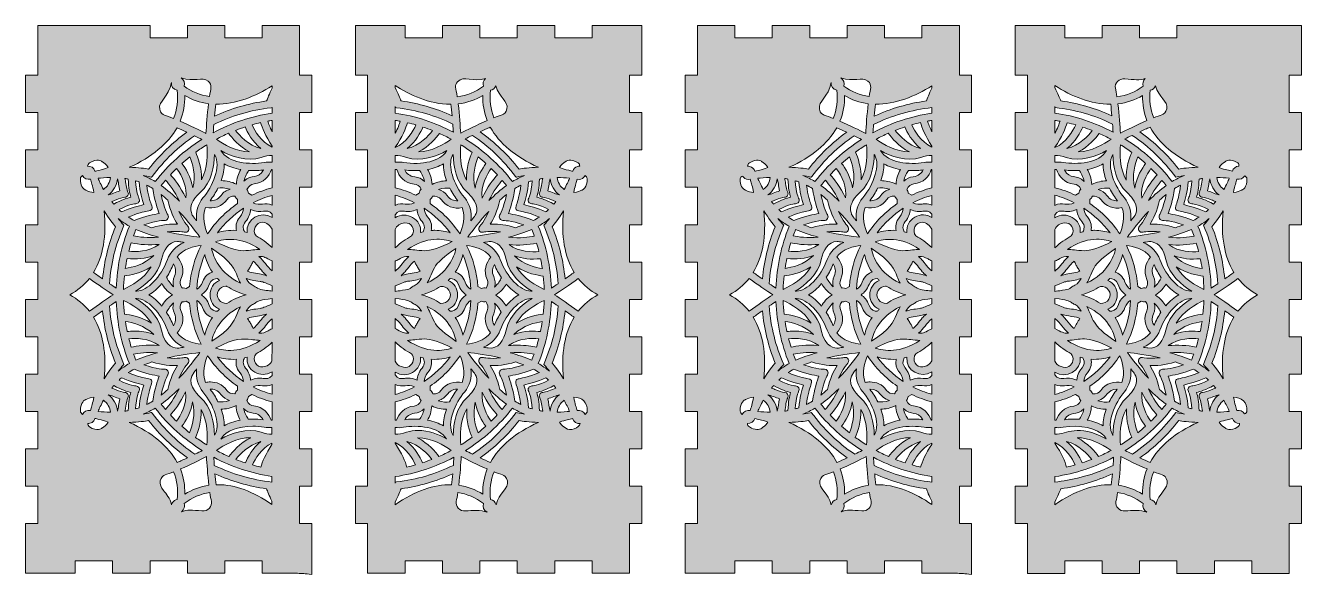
# Model space of a CAD drawing. Header units: inches. Extents: x 19 to 901, y 150 to 529.
import ezdxf

# ---------------------------------------------------------------- set-up
doc = ezdxf.new("R2010")
doc.units = ezdxf.units.IN
doc.header["$MEASUREMENT"] = 0
doc.layers.add('_U+0421_U+043B_U+043E_U+0439 1', color=7, linetype='Continuous')

# ---------------------------------------------------------------- blocks, each defined once
blk = doc.blocks.new('block 2')
at = {"layer": '_U+0421_U+043B_U+043E_U+0439 1', "true_color": 0x1a1523}
h = blk.add_hatch(color=250, dxfattribs=at)
h.dxf.hatch_style = 2
edge = h.paths.add_edge_path()
edge.add_spline(control_points=[(216.98, 469.06), (216.98, 469.06), (216.98, 494.87), (216.98, 494.87), (216.98, 494.87), (208.46, 494.87), (208.46, 494.87), (208.46, 494.87), (208.46, 520.68), (208.46, 520.68), (208.46, 520.68), (208.46, 520.68), (208.46, 520.68), (208.46, 520.68), (208.46, 529.15), (208.46, 529.15), (208.46, 529.15), (182.6, 529.15), (182.6, 529.15), (182.6, 529.15), (182.6, 520.68), (182.6, 520.68), (182.6, 520.68), (156.74, 520.68), (156.74, 520.68), (156.74, 520.68), (156.74, 529.15), (156.74, 529.15), (156.74, 529.15), (130.88, 529.15), (130.88, 529.15), (130.88, 529.15), (130.88, 520.68), (130.88, 520.68), (130.88, 520.68), (105.02, 520.68), (105.02, 520.68), (105.02, 520.68), (105.02, 529.15), (105.02, 529.15), (105.02, 529.15), (27.44, 529.15), (27.44, 529.15), (27.44, 518.19), (27.44, 525.41), (27.44, 494.87), (27.44, 494.87), (18.96, 494.87), (18.96, 494.87), (18.96, 494.87), (18.96, 469.06), (18.96, 469.06), (18.96, 469.06), (27.44, 469.06), (27.44, 469.06), (27.44, 469.06), (27.45, 443.25), (27.45, 443.25), (27.45, 443.25), (18.96, 443.25), (18.96, 443.25), (18.96, 443.25), (18.96, 417.43), (18.96, 417.43), (18.96, 417.43), (27.45, 417.43), (27.45, 417.43), (27.45, 417.43), (27.45, 391.62), (27.45, 391.62), (27.45, 391.62), (18.96, 391.62), (18.96, 391.62), (18.96, 391.62), (18.96, 365.81), (18.96, 365.81), (18.96, 365.81), (27.45, 365.81), (27.45, 365.81), (27.45, 365.81), (27.45, 340), (27.45, 340), (27.45, 340), (18.96, 340), (18.96, 340), (18.96, 340), (18.96, 314.19), (18.96, 314.19), (18.96, 314.19), (27.46, 314.19), (27.46, 314.19), (27.46, 314.19), (27.46, 288.38), (27.46, 288.38), (27.46, 288.38), (18.96, 288.38), (18.96, 288.38), (18.96, 288.38), (18.96, 262.56), (18.96, 262.56), (18.96, 262.56), (27.46, 262.56), (27.46, 262.56), (27.46, 262.56), (27.46, 236.75), (27.46, 236.75), (27.46, 236.75), (18.96, 236.75), (18.96, 236.75), (18.96, 236.75), (18.96, 210.94), (18.96, 210.94), (18.96, 210.94), (27.47, 210.94), (27.47, 210.94), (27.47, 210.94), (27.47, 185.13), (27.47, 185.13), (27.47, 185.13), (18.96, 185.13), (18.96, 185.13), (18.96, 185.13), (18.96, 150.81), (18.96, 150.81), (29.91, 150.8), (22.9, 150.8), (53.3, 150.8), (53.3, 150.8), (53.3, 159.32), (53.3, 159.32), (53.3, 159.32), (79.16, 159.32), (79.16, 159.32), (79.16, 159.32), (79.16, 150.8), (79.16, 150.8), (79.16, 150.8), (105.02, 150.8), (105.02, 150.8), (105.02, 150.8), (105.02, 159.32), (105.02, 159.32), (105.02, 159.32), (130.88, 159.32), (130.88, 159.32), (130.88, 159.32), (130.88, 150.8), (130.88, 150.8), (130.88, 150.8), (156.74, 150.8), (156.74, 150.8), (156.74, 150.8), (156.74, 159.32), (156.74, 159.32), (156.74, 159.32), (182.6, 159.32), (182.6, 159.32), (182.6, 159.32), (182.6, 150.8), (182.6, 150.8), (212.97, 150.8), (206.03, 151.03), (216.98, 150), (216.98, 150), (216.98, 185.13), (216.98, 185.13), (216.98, 185.13), (208.46, 185.13), (208.46, 185.13), (208.46, 185.13), (208.46, 210.94), (208.46, 210.94), (208.46, 210.94), (216.98, 210.94), (216.98, 210.94), (216.98, 210.94), (216.98, 236.75), (216.98, 236.75), (216.98, 236.75), (208.46, 236.75), (208.46, 236.75), (208.46, 236.75), (208.46, 262.56), (208.46, 262.56), (208.46, 262.56), (216.98, 262.56), (216.98, 262.56), (216.98, 262.56), (216.98, 288.38), (216.98, 288.38), (216.98, 288.38), (208.46, 288.38), (208.46, 288.38), (208.46, 288.38), (208.46, 314.19), (208.46, 314.19), (208.46, 314.19), (216.98, 314.19), (216.98, 314.19), (216.98, 314.19), (216.98, 340), (216.98, 340), (216.98, 340), (208.46, 340), (208.46, 340), (208.46, 340), (208.46, 365.81), (208.46, 365.81), (208.46, 365.81), (216.98, 365.81), (216.98, 365.81), (216.98, 365.81), (216.98, 391.62), (216.98, 391.62), (216.98, 391.62), (208.46, 391.62), (208.46, 391.62), (208.46, 391.62), (208.46, 417.44), (208.46, 417.44), (208.46, 417.44), (216.98, 417.44), (216.98, 417.44), (216.98, 417.44), (216.98, 443.25), (216.98, 443.25), (216.98, 443.25), (208.46, 443.25), (208.46, 443.25), (208.46, 443.25), (208.46, 469.06), (208.46, 469.06), (208.46, 469.06), (216.98, 469.06), (216.98, 469.06), (216.98, 469.06), (216.98, 469.06), (216.98, 469.06)], knot_values=[0, 0, 0, 0, 1, 1, 1, 2, 2, 2, 3, 3, 3, 4, 4, 4, 5, 5, 5, 6, 6, 6, 7, 7, 7, 8, 8, 8, 9, 9, 9, 10, 10, 10, 11, 11, 11, 12, 12, 12, 13, 13, 13, 14, 14, 14, 15, 15, 15, 16, 16, 16, 17, 17, 17, 18, 18, 18, 19, 19, 19, 20, 20, 20, 21, 21, 21, 22, 22, 22, 23, 23, 23, 24, 24, 24, 25, 25, 25, 26, 26, 26, 27, 27, 27, 28, 28, 28, 29, 29, 29, 30, 30, 30, 31, 31, 31, 32, 32, 32, 33, 33, 33, 34, 34, 34, 35, 35, 35, 36, 36, 36, 37, 37, 37, 38, 38, 38, 39, 39, 39, 40, 40, 40, 41, 41, 41, 42, 42, 42, 43, 43, 43, 44, 44, 44, 45, 45, 45, 46, 46, 46, 47, 47, 47, 48, 48, 48, 49, 49, 49, 50, 50, 50, 51, 51, 51, 52, 52, 52, 53, 53, 53, 54, 54, 54, 55, 55, 55, 56, 56, 56, 57, 57, 57, 58, 58, 58, 59, 59, 59, 60, 60, 60, 61, 61, 61, 62, 62, 62, 63, 63, 63, 64, 64, 64, 65, 65, 65, 66, 66, 66, 67, 67, 67, 68, 68, 68, 69, 69, 69, 70, 70, 70, 71, 71, 71, 72, 72, 72, 73, 73, 73, 74, 74, 74, 75, 75, 75, 76, 76, 76, 77, 77, 77, 78, 78, 78, 79, 79, 79, 79], degree=3, periodic=1)
edge = h.paths.add_edge_path()
edge.add_spline(control_points=[(150.46, 474.86), (164.11, 474.6), (178.01, 480.36), (189.46, 487.59), (189.46, 487.59), (189.46, 485.9), (189.46, 485.9), (187.47, 481.96), (186.27, 478.85), (185.65, 477.07), (173.19, 475.39), (161.08, 471.85), (149.6, 466.55), (149.87, 469.57), (150.16, 472.35), (150.46, 474.86)], knot_values=[0, 0, 0, 0, 1, 1, 1, 2, 2, 2, 3, 3, 3, 4, 4, 4, 5, 5, 5, 5], degree=3, periodic=1)
edge = h.paths.add_edge_path()
edge.add_spline(control_points=[(149.14, 460.81), (161.67, 466.96), (174.3, 470.66), (188.82, 472.43), (188.82, 472.43), (189.46, 472.51), (189.46, 472.51), (189.46, 472.51), (189.46, 468.69), (189.46, 468.69), (175.17, 466.54), (161.5, 461.99), (148.76, 455.17), (148.85, 456.72), (148.98, 458.66), (149.14, 460.81)], knot_values=[0, 0, 0, 0, 1, 1, 1, 2, 2, 2, 3, 3, 3, 4, 4, 4, 5, 5, 5, 5], degree=3, periodic=1)
edge = h.paths.add_edge_path()
edge.add_spline(control_points=[(176.17, 374.2), (174.24, 373.99), (172.05, 373.74), (169.43, 373.63), (165.46, 373.49), (158.45, 375.78), (150.36, 379.86), (156.36, 381.82), (167.9, 383.5), (180.97, 374.59), (179.49, 374.57), (177.93, 374.39), (176.17, 374.2)], knot_values=[0, 0, 0, 0, 1, 1, 1, 2, 2, 2, 3, 3, 3, 4, 4, 4, 4], degree=3, periodic=1)
edge = h.paths.add_edge_path()
edge.add_spline(control_points=[(182.87, 359.15), (183.48, 358.38), (184.4, 357.47), (185.65, 356.4), (184.1, 356.95), (182.85, 357.29), (181.88, 357.43), (178.79, 357.89), (173.83, 358.62), (172.34, 359.51), (172.48, 359.72), (172.7, 360.04), (173.06, 360.51), (173.6, 361.24), (174.17, 361.99), (174.46, 362.86), (175.07, 363.56), (175.45, 364.45), (175.79, 365.25), (176.02, 365.79), (176.18, 366.14), (176.3, 366.36), (177.81, 365.52), (180.93, 361.6), (182.87, 359.15)], knot_values=[0, 0, 0, 0, 1, 1, 1, 2, 2, 2, 3, 3, 3, 4, 4, 4, 5, 5, 5, 6, 6, 6, 7, 7, 7, 8, 8, 8, 8], degree=3, periodic=1)
edge = h.paths.add_edge_path()
edge.add_spline(control_points=[(175.13, 312.23), (175.13, 312.23), (176.21, 312.11), (176.21, 312.11), (178, 311.91), (179.59, 311.73), (181.09, 311.71), (167.82, 302.51), (156.23, 304.35), (150.26, 306.4), (164.16, 313.51), (169.03, 312.94), (175.13, 312.23)], knot_values=[0, 0, 0, 0, 1, 1, 1, 2, 2, 2, 3, 3, 3, 4, 4, 4, 4], degree=3, periodic=1)
edge = h.paths.add_edge_path()
edge.add_spline(control_points=[(172.34, 326.8), (173.83, 327.69), (178.79, 328.42), (181.88, 328.88), (182.85, 329.02), (184.1, 329.36), (185.65, 329.91), (184.4, 328.84), (183.48, 327.93), (182.87, 327.16), (182.87, 327.16), (182.87, 327.16), (182.87, 327.16), (180.93, 324.71), (177.81, 320.78), (176.3, 319.94), (176.18, 320.17), (176.02, 320.52), (175.79, 321.06), (175.45, 321.85), (175.07, 322.75), (174.46, 323.45), (174.17, 324.32), (173.6, 325.07), (173.05, 325.81), (172.74, 326.23), (172.5, 326.55), (172.34, 326.8)], knot_values=[0, 0, 0, 0, 1, 1, 1, 2, 2, 2, 3, 3, 3, 4, 4, 4, 5, 5, 5, 6, 6, 6, 7, 7, 7, 8, 8, 8, 9, 9, 9, 9], degree=3, periodic=1)
edge = h.paths.add_edge_path()
edge.add_spline(control_points=[(189.39, 310.38), (189.39, 307.63), (189.39, 308.16), (189.35, 297.66), (188.37, 295.32), (185.89, 293.61), (183.13, 293.39), (180.84, 293.22), (178.94, 294.12), (177.92, 295.89), (176.7, 298), (176.87, 300.56), (178.33, 302.5), (182.14, 304.42), (185.85, 307.07), (189.39, 310.38)], knot_values=[0, 0, 0, 0, 1, 1, 1, 2, 2, 2, 3, 3, 3, 4, 4, 4, 5, 5, 5, 5], degree=3, periodic=1)
edge = h.paths.add_edge_path()
edge.add_spline(control_points=[(159.57, 231.43), (156.64, 232.72), (153.74, 234.14), (150.9, 235.67), (155.78, 239.1), (165.31, 244.75), (174.68, 244.43), (166.97, 240.69), (161.88, 234.64), (159.57, 231.43)], knot_values=[0, 0, 0, 0, 1, 1, 1, 2, 2, 2, 3, 3, 3, 3], degree=3, periodic=1)
edge = h.paths.add_edge_path()
edge.add_spline(control_points=[(181.7, 241.76), (175.96, 237.15), (172.63, 231.05), (170.93, 227.1), (168.73, 227.82), (166.52, 228.6), (164.35, 229.45), (167.16, 233.06), (173.12, 239.42), (181.7, 241.76)], knot_values=[0, 0, 0, 0, 1, 1, 1, 2, 2, 2, 3, 3, 3, 3], degree=3, periodic=1)
edge = h.paths.add_edge_path()
edge.add_spline(control_points=[(97.42, 278.93), (96.96, 279.76), (96.08, 280.23), (95.15, 280.22), (95.02, 280.22), (91.4, 280.29), (83.59, 284.22), (84.19, 284.8), (84.82, 285.37), (85.44, 285.91), (91.55, 283.19), (97.24, 281.62), (100.65, 280.84), (99.63, 277.49), (98.13, 271.78), (97.44, 265.13), (96.65, 264.86), (95.85, 264.6), (95.05, 264.37), (95.52, 272.68), (97.1, 275.9), (97.35, 276.37), (97.85, 277.14), (97.88, 278.12), (97.42, 278.93)], knot_values=[0, 0, 0, 0, 1, 1, 1, 2, 2, 2, 3, 3, 3, 4, 4, 4, 5, 5, 5, 6, 6, 6, 7, 7, 7, 8, 8, 8, 8], degree=3, periodic=1)
edge = h.paths.add_edge_path()
edge.add_spline(control_points=[(86.75, 295.64), (81.07, 308.96), (77.97, 321.63), (77, 335.45), (78.77, 336.66), (80.38, 337.73), (81.68, 338.59), (82.19, 323.85), (85.25, 309.44), (90.8, 295.73), (88.1, 294.25), (85.51, 292.48), (83.05, 290.46), (84.14, 291.87), (85.32, 293.27), (86.55, 294.56), (86.55, 294.56), (87.01, 295.03), (87.01, 295.03), (87.01, 295.03), (86.75, 295.64), (86.75, 295.64)], knot_values=[0, 0, 0, 0, 1, 1, 1, 2, 2, 2, 3, 3, 3, 4, 4, 4, 5, 5, 5, 6, 6, 6, 7, 7, 7, 7], degree=3, periodic=1)
edge = h.paths.add_edge_path()
edge.add_spline(control_points=[(65.99, 327.66), (67.88, 329.07), (69.98, 330.59), (72.26, 332.19), (73.43, 319.72), (76.42, 307.58), (81.14, 296.07), (79.57, 294.25), (76.59, 290.52), (73.35, 285.09), (75.06, 302.28), (72.55, 316.9), (65.99, 327.66)], knot_values=[0, 0, 0, 0, 1, 1, 1, 2, 2, 2, 3, 3, 3, 4, 4, 4, 4], degree=3, periodic=1)
edge = h.paths.add_edge_path()
edge.add_spline(control_points=[(73.35, 401.22), (76.59, 395.78), (79.57, 392.06), (81.14, 390.24), (76.42, 378.73), (73.43, 366.59), (72.26, 354.12), (69.99, 355.72), (67.88, 357.24), (65.99, 358.65), (72.55, 369.41), (75.06, 384.03), (73.35, 401.22)], knot_values=[0, 0, 0, 0, 1, 1, 1, 2, 2, 2, 3, 3, 3, 4, 4, 4, 4], degree=3, periodic=1)
edge = h.paths.add_edge_path()
edge.add_spline(control_points=[(86.75, 390.67), (86.75, 390.67), (87.01, 391.28), (87.01, 391.28), (87.01, 391.28), (86.55, 391.75), (86.55, 391.75), (85.32, 393.04), (84.14, 394.44), (83.05, 395.85), (85.51, 393.83), (88.1, 392.06), (90.8, 390.58), (85.25, 376.87), (82.19, 362.46), (81.68, 347.72), (80.39, 348.57), (78.79, 349.64), (77, 350.85), (77.97, 364.64), (81.07, 377.3), (86.75, 390.67)], knot_values=[0, 0, 0, 0, 1, 1, 1, 2, 2, 2, 3, 3, 3, 4, 4, 4, 5, 5, 5, 6, 6, 6, 7, 7, 7, 7], degree=3, periodic=1)
edge = h.paths.add_edge_path()
edge.add_spline(control_points=[(97.36, 409.92), (97.3, 410.03), (95.55, 413.19), (95.05, 421.94), (95.85, 421.71), (96.65, 421.45), (97.44, 421.18), (98.13, 414.53), (99.63, 408.82), (100.65, 405.47), (97.24, 404.68), (91.55, 403.12), (85.44, 400.4), (84.81, 400.95), (84.19, 401.51), (83.59, 402.09), (91.07, 405.85), (94.69, 406.08), (95.15, 406.09), (96.09, 406.08), (96.92, 406.53), (97.39, 407.32), (97.87, 408.13), (97.86, 409.12), (97.36, 409.92)], knot_values=[0, 0, 0, 0, 1, 1, 1, 2, 2, 2, 3, 3, 3, 4, 4, 4, 5, 5, 5, 6, 6, 6, 7, 7, 7, 8, 8, 8, 8], degree=3, periodic=1)
edge = h.paths.add_edge_path()
edge.add_spline(control_points=[(173.92, 441.86), (164.78, 441.86), (155.63, 447.32), (150.91, 450.65), (153.66, 452.13), (156.49, 453.51), (159.35, 454.78), (161.58, 451.63), (166.46, 445.7), (173.92, 441.86)], knot_values=[0, 0, 0, 0, 1, 1, 1, 2, 2, 2, 3, 3, 3, 3], degree=3, periodic=1)
edge = h.paths.add_edge_path()
edge.add_spline(control_points=[(164.12, 456.77), (166.31, 457.63), (168.55, 458.43), (170.78, 459.16), (172.26, 455.65), (175.64, 449.07), (181.69, 444.18), (172.94, 446.55), (166.93, 453.09), (164.12, 456.77)], knot_values=[0, 0, 0, 0, 1, 1, 1, 2, 2, 2, 3, 3, 3, 3], degree=3, periodic=1)
edge = h.paths.add_edge_path()
edge.add_spline(control_points=[(164.73, 387.64), (159.58, 388.01), (155.07, 387.17), (151.59, 386.07), (156.57, 392.68), (162.73, 398.45), (169.61, 402.94), (169.51, 401.1), (168.95, 398.94), (167.26, 397.02), (164.29, 393.64), (164.23, 390.07), (164.73, 387.64)], knot_values=[0, 0, 0, 0, 1, 1, 1, 2, 2, 2, 3, 3, 3, 4, 4, 4, 4], degree=3, periodic=1)
edge = h.paths.add_edge_path()
edge.add_spline(control_points=[(153.04, 333.17), (152.56, 332.72), (152.1, 332.26), (151.67, 331.8), (150.1, 331.87), (147.17, 332.48), (146.02, 335.9), (144.83, 339.43), (142.58, 341.72), (140.54, 343.16), (142.58, 344.59), (144.83, 346.88), (146.02, 350.41), (147.17, 353.82), (150.1, 354.44), (151.67, 354.51), (152.1, 354.05), (152.56, 353.6), (153.04, 353.14), (149.06, 351.42), (146.57, 347.68), (146.57, 343.19), (146.57, 338.66), (149.05, 334.89), (153.04, 333.17)], knot_values=[0, 0, 0, 0, 1, 1, 1, 2, 2, 2, 3, 3, 3, 4, 4, 4, 5, 5, 5, 6, 6, 6, 7, 7, 7, 8, 8, 8, 8], degree=3, periodic=1)
edge = h.paths.add_edge_path()
edge.add_spline(control_points=[(123.36, 255.85), (121.92, 257.26), (120.5, 258.72), (119.13, 260.2), (121.76, 263.04), (125.97, 268.33), (129.66, 276.26), (130.67, 267.48), (126.07, 259.63), (123.36, 255.85)], knot_values=[0, 0, 0, 0, 1, 1, 1, 2, 2, 2, 3, 3, 3, 3], degree=3, periodic=1)
edge = h.paths.add_edge_path()
edge.add_spline(control_points=[(134.46, 269.18), (136.75, 260.52), (134.16, 252.11), (132.41, 247.85), (130.58, 249.31), (128.78, 250.84), (127.05, 252.39), (129.65, 255.85), (133.32, 261.83), (134.46, 269.18)], knot_values=[0, 0, 0, 0, 1, 1, 1, 2, 2, 2, 3, 3, 3, 3], degree=3, periodic=1)
edge = h.paths.add_edge_path()
edge.add_spline(control_points=[(117.33, 290.58), (116.84, 291.37), (116, 291.82), (115.18, 291.75), (114.98, 291.77), (109.89, 291.77), (100.7, 294.79), (102.47, 295.48), (104.3, 296.13), (106.32, 296.77), (113.63, 294.54), (119.68, 294.12), (123.94, 294.28), (121.68, 290.68), (119.01, 285.23), (117.28, 277.78), (115.76, 276.39), (114.24, 275.1), (112.76, 273.91), (114.73, 283.32), (117.21, 287.69), (117.36, 287.96), (117.85, 288.76), (117.83, 289.77), (117.33, 290.58)], knot_values=[0, 0, 0, 0, 1, 1, 1, 2, 2, 2, 3, 3, 3, 4, 4, 4, 5, 5, 5, 6, 6, 6, 7, 7, 7, 8, 8, 8, 8], degree=3, periodic=1)
edge = h.paths.add_edge_path()
edge.add_spline(control_points=[(106.14, 284.11), (105.66, 284.93), (104.72, 285.11), (103.01, 285.44), (100.76, 285.88), (96.73, 286.66), (90.01, 289.41), (91.34, 290.3), (92.68, 291.09), (94.11, 291.84), (102.16, 288.72), (108.04, 287.52), (111.42, 287.05), (110.13, 283.9), (108.23, 278.21), (106.91, 269.67), (105.55, 268.81), (104.19, 268.04), (102.75, 267.33), (103.72, 274.53), (105.03, 278.46), (105.75, 280.65), (106.33, 282.4), (106.62, 283.28), (106.14, 284.11)], knot_values=[0, 0, 0, 0, 1, 1, 1, 2, 2, 2, 3, 3, 3, 4, 4, 4, 5, 5, 5, 6, 6, 6, 7, 7, 7, 8, 8, 8, 8], degree=3, periodic=1)
edge = h.paths.add_edge_path()
edge.add_spline(control_points=[(105.81, 405.75), (105.07, 407.91), (103.73, 411.8), (102.75, 418.98), (104.19, 418.27), (105.54, 417.51), (106.9, 416.64), (108.23, 408.11), (110.13, 402.41), (111.42, 399.26), (108.04, 398.79), (102.16, 397.59), (94.11, 394.47), (92.67, 395.22), (91.33, 396.01), (90, 396.9), (96.71, 399.65), (100.77, 400.49), (103.03, 400.96), (104.84, 401.34), (105.75, 401.53), (106.22, 402.36), (106.69, 403.19), (106.38, 404.1), (105.81, 405.75)], knot_values=[0, 0, 0, 0, 1, 1, 1, 2, 2, 2, 3, 3, 3, 4, 4, 4, 5, 5, 5, 6, 6, 6, 7, 7, 7, 8, 8, 8, 8], degree=3, periodic=1)
edge = h.paths.add_edge_path()
edge.add_spline(control_points=[(117.36, 398.34), (117.34, 398.39), (114.76, 402.86), (112.76, 412.4), (114.25, 411.21), (115.76, 409.91), (117.28, 408.53), (119.01, 401.08), (121.68, 395.63), (123.94, 392.03), (119.69, 392.18), (113.64, 391.77), (106.32, 389.54), (104.35, 390.17), (102.47, 390.83), (100.7, 391.52), (110.03, 394.58), (115.11, 394.56), (115.13, 394.56), (116.03, 394.51), (116.88, 394.98), (117.36, 395.78), (117.84, 396.59), (117.84, 397.55), (117.36, 398.34)], knot_values=[0, 0, 0, 0, 1, 1, 1, 2, 2, 2, 3, 3, 3, 4, 4, 4, 5, 5, 5, 6, 6, 6, 7, 7, 7, 8, 8, 8, 8], degree=3, periodic=1)
edge = h.paths.add_edge_path()
edge.add_spline(control_points=[(129.76, 410.1), (126.03, 418.05), (121.8, 423.32), (119.16, 426.14), (120.54, 427.63), (121.96, 429.09), (123.41, 430.51), (127.45, 424.99), (130.82, 417.25), (129.76, 410.1)], knot_values=[0, 0, 0, 0, 1, 1, 1, 2, 2, 2, 3, 3, 3, 3], degree=3, periodic=1)
edge = h.paths.add_edge_path()
edge.add_spline(control_points=[(127.1, 433.96), (128.85, 435.53), (130.66, 437.06), (132.5, 438.53), (134.29, 434.27), (136.96, 425.79), (134.63, 417), (133.42, 424.69), (129.39, 430.92), (127.1, 433.96)], knot_values=[0, 0, 0, 0, 1, 1, 1, 2, 2, 2, 3, 3, 3, 3], degree=3, periodic=1)
edge = h.paths.add_edge_path()
edge.add_spline(control_points=[(132.44, 348.92), (132.44, 348.92), (130.02, 347.51), (130.02, 347.51), (129.38, 347.8), (128.7, 347.95), (128, 347.95), (127.72, 347.95), (127.44, 347.93), (127.16, 347.88), (125.79, 350.02), (125.53, 352.04), (126.41, 353.91), (129.28, 360.05), (127.01, 365.84), (123.73, 369.47), (127.88, 374.92), (135.69, 376.7), (140.29, 377.28), (135.88, 368.46), (133.18, 358.71), (132.44, 348.92)], knot_values=[0, 0, 0, 0, 1, 1, 1, 2, 2, 2, 3, 3, 3, 4, 4, 4, 5, 5, 5, 6, 6, 6, 7, 7, 7, 7], degree=3, periodic=1)
edge = h.paths.add_edge_path()
edge.add_spline(control_points=[(142.92, 371.06), (143.71, 367.5), (145.24, 363.17), (148.14, 358.89), (145.79, 358.11), (142.72, 356.28), (141.28, 352.01), (140.46, 349.57), (138.86, 348), (137.32, 347.01), (137.77, 355.22), (139.69, 363.44), (142.92, 371.06)], knot_values=[0, 0, 0, 0, 1, 1, 1, 2, 2, 2, 3, 3, 3, 4, 4, 4, 4], degree=3, periodic=1)
edge = h.paths.add_edge_path()
edge.add_spline(control_points=[(121.88, 330.28), (123.48, 326.87), (122.61, 323.95), (121.24, 321.81), (119.93, 325.03), (118.59, 327.76), (116.47, 330.96), (117.14, 332.42), (118.7, 335.34), (121.32, 337.59), (120.6, 335.11), (120.78, 332.62), (121.88, 330.28)], knot_values=[0, 0, 0, 0, 1, 1, 1, 2, 2, 2, 3, 3, 3, 4, 4, 4, 4], degree=3, periodic=1)
edge = h.paths.add_edge_path()
edge.add_spline(control_points=[(113.14, 335.41), (110.31, 338.75), (107.24, 341.39), (104.12, 343.15), (107.25, 344.93), (110.33, 347.58), (113.17, 350.94), (114.56, 348.57), (116.93, 345.38), (120.48, 343.2), (116.91, 341.01), (114.53, 337.79), (113.14, 335.41)], knot_values=[0, 0, 0, 0, 1, 1, 1, 2, 2, 2, 3, 3, 3, 4, 4, 4, 4], degree=3, periodic=1)
edge = h.paths.add_edge_path()
edge.add_spline(control_points=[(117.1, 318.67), (118.97, 313.54), (122.93, 309.55), (128.65, 306.97), (127.4, 306.77), (126.16, 306.57), (124.88, 306.35), (122.73, 306.15), (115.49, 306.46), (113, 318.81), (110.89, 329.23), (101.93, 336.47), (95.04, 340.61), (95.04, 340.61), (95.8, 340.61), (95.8, 340.61), (103.13, 340.61), (112.68, 330.77), (117.1, 318.67)], knot_values=[0, 0, 0, 0, 1, 1, 1, 2, 2, 2, 3, 3, 3, 4, 4, 4, 5, 5, 5, 6, 6, 6, 6], degree=3, periodic=1)
edge = h.paths.add_edge_path()
edge.add_spline(control_points=[(121.88, 356.03), (120.79, 353.7), (120.6, 351.23), (121.31, 348.76), (118.75, 350.93), (117.22, 353.75), (116.48, 355.38), (118.59, 358.57), (119.98, 361.42), (121.24, 364.5), (122.61, 362.37), (123.48, 359.45), (121.88, 356.03)], knot_values=[0, 0, 0, 0, 1, 1, 1, 2, 2, 2, 3, 3, 3, 4, 4, 4, 4], degree=3, periodic=1)
edge = h.paths.add_edge_path()
edge.add_spline(control_points=[(117.1, 367.64), (112.68, 355.54), (103.13, 345.7), (95.8, 345.7), (95.8, 345.7), (94.93, 345.63), (94.93, 345.63), (101.85, 349.77), (110.88, 357.03), (113, 367.5), (114.26, 373.73), (117.78, 379.97), (123.97, 379.97), (124.51, 379.97), (125.06, 379.93), (125.64, 379.83), (126.63, 379.66), (127.63, 379.5), (128.65, 379.35), (122.93, 376.77), (118.97, 372.77), (117.1, 367.64)], knot_values=[0, 0, 0, 0, 1, 1, 1, 2, 2, 2, 3, 3, 3, 4, 4, 4, 5, 5, 5, 6, 6, 6, 7, 7, 7, 7], degree=3, periodic=1)
edge = h.paths.add_edge_path()
edge.add_spline(control_points=[(116.86, 386.69), (124.17, 387.57), (128.74, 386.45), (128.79, 386.44), (129.89, 386.15), (131.01, 386.62), (131.59, 387.6), (132.16, 388.59), (132.01, 389.8), (131.21, 390.61), (131.18, 390.65), (127.92, 394.07), (125.03, 400.82), (131.24, 394.14), (136.35, 387.43), (139.53, 383.03), (134.12, 383.58), (125.76, 384.66), (116.86, 386.69)], knot_values=[0, 0, 0, 0, 1, 1, 1, 2, 2, 2, 3, 3, 3, 4, 4, 4, 5, 5, 5, 6, 6, 6, 6], degree=3, periodic=1)
edge = h.paths.add_edge_path()
edge.add_spline(control_points=[(125.3, 407.8), (121.01, 412.11), (116.82, 415.75), (112.79, 418.67), (113.79, 419.94), (114.8, 421.18), (115.82, 422.37), (118.28, 419.67), (122, 414.87), (125.3, 407.8)], knot_values=[0, 0, 0, 0, 1, 1, 1, 2, 2, 2, 3, 3, 3, 3], degree=3, periodic=1)
edge = h.paths.add_edge_path()
edge.add_spline(control_points=[(110.83, 383), (103.15, 382.33), (97.17, 383.14), (93.6, 383.9), (94.13, 385.38), (94.7, 386.87), (95.29, 388.36), (99.79, 386.34), (105, 384.55), (110.83, 383)], knot_values=[0, 0, 0, 0, 1, 1, 1, 2, 2, 2, 3, 3, 3, 3], degree=3, periodic=1)
edge = h.paths.add_edge_path()
edge.add_spline(control_points=[(111.29, 378.01), (104.16, 372.71), (95, 372.79), (90.36, 373.27), (90.86, 375.23), (91.41, 377.19), (92.01, 379.12), (97.74, 377.79), (104.47, 377.41), (111.29, 378.01)], knot_values=[0, 0, 0, 0, 1, 1, 1, 2, 2, 2, 3, 3, 3, 3], degree=3, periodic=1)
edge = h.paths.add_edge_path()
edge.add_spline(control_points=[(107.58, 370.34), (101.19, 363.97), (92.54, 362.01), (87.96, 361.41), (88.31, 363.73), (88.73, 366.06), (89.21, 368.35), (95.68, 367.54), (102.16, 368.25), (107.58, 370.34)], knot_values=[0, 0, 0, 0, 1, 1, 1, 2, 2, 2, 3, 3, 3, 3], degree=3, periodic=1)
edge = h.paths.add_edge_path()
edge.add_spline(control_points=[(105.78, 362.5), (101.21, 354.57), (91.9, 349.38), (86.66, 346.95), (86.75, 350.07), (86.96, 353.2), (87.3, 356.29), (91.14, 356.65), (98.74, 357.93), (105.78, 362.5)], knot_values=[0, 0, 0, 0, 1, 1, 1, 2, 2, 2, 3, 3, 3, 3], degree=3, periodic=1)
edge = h.paths.add_edge_path()
edge.add_spline(control_points=[(105.95, 323.51), (98.86, 328.15), (91.19, 329.45), (87.32, 329.82), (86.97, 332.98), (86.75, 336.18), (86.66, 339.36), (91.98, 336.9), (101.44, 331.6), (105.95, 323.51)], knot_values=[0, 0, 0, 0, 1, 1, 1, 2, 2, 2, 3, 3, 3, 3], degree=3, periodic=1)
edge = h.paths.add_edge_path()
edge.add_spline(control_points=[(107.59, 315.79), (102.93, 317.58), (98.22, 318.07), (94.45, 318.07), (92.38, 318.07), (90.59, 317.92), (89.25, 317.76), (88.76, 320.05), (88.34, 322.38), (87.99, 324.7), (92.57, 324.1), (101.18, 322.15), (107.59, 315.79)], knot_values=[0, 0, 0, 0, 1, 1, 1, 2, 2, 2, 3, 3, 3, 4, 4, 4, 4], degree=3, periodic=1)
edge = h.paths.add_edge_path()
edge.add_spline(control_points=[(111.31, 308.1), (102.55, 308.87), (95.85, 307.86), (92.07, 307), (91.47, 308.92), (90.91, 310.88), (90.41, 312.84), (95.04, 313.32), (104.16, 313.4), (111.31, 308.1)], knot_values=[0, 0, 0, 0, 1, 1, 1, 2, 2, 2, 3, 3, 3, 3], degree=3, periodic=1)
edge = h.paths.add_edge_path()
edge.add_spline(control_points=[(110.24, 303.15), (104.65, 301.64), (99.64, 299.9), (95.29, 297.95), (94.73, 299.37), (94.18, 300.8), (93.67, 302.21), (97.12, 302.94), (102.86, 303.72), (110.24, 303.15)], knot_values=[0, 0, 0, 0, 1, 1, 1, 2, 2, 2, 3, 3, 3, 3], degree=3, periodic=1)
edge = h.paths.add_edge_path()
edge.add_spline(control_points=[(125.07, 278.28), (121.84, 271.39), (118.2, 266.67), (115.79, 263.97), (114.78, 265.16), (113.78, 266.39), (112.79, 267.64), (116.75, 270.5), (120.87, 274.07), (125.07, 278.28)], knot_values=[0, 0, 0, 0, 1, 1, 1, 2, 2, 2, 3, 3, 3, 3], degree=3, periodic=1)
edge = h.paths.add_edge_path()
edge.add_spline(control_points=[(125.03, 285.48), (127.92, 292.25), (131.17, 295.66), (131.2, 295.69), (132.01, 296.5), (132.16, 297.71), (131.59, 298.7), (131.13, 299.5), (130.32, 299.96), (129.44, 299.96), (129.23, 299.96), (129.01, 299.93), (128.8, 299.87), (128.75, 299.86), (124.18, 298.74), (116.87, 299.62), (123.93, 301.23), (131.77, 302.5), (139.53, 303.29), (136.35, 298.88), (131.23, 292.17), (125.03, 285.48)], knot_values=[0, 0, 0, 0, 1, 1, 1, 2, 2, 2, 3, 3, 3, 4, 4, 4, 5, 5, 5, 6, 6, 6, 7, 7, 7, 7], degree=3, periodic=1)
edge = h.paths.add_edge_path()
edge.add_spline(control_points=[(123.73, 316.84), (127, 320.46), (129.28, 326.26), (126.41, 332.4), (125.54, 334.26), (125.79, 336.29), (127.16, 338.43), (128.14, 338.25), (129.12, 338.38), (130.02, 338.8), (130.02, 338.8), (132.44, 337.39), (132.44, 337.39), (133.18, 327.6), (135.88, 317.84), (140.29, 309.02), (135.7, 309.59), (127.88, 311.36), (123.73, 316.84)], knot_values=[0, 0, 0, 0, 1, 1, 1, 2, 2, 2, 3, 3, 3, 4, 4, 4, 5, 5, 5, 6, 6, 6, 6], degree=3, periodic=1)
edge = h.paths.add_edge_path()
edge.add_spline(control_points=[(137.32, 339.3), (138.86, 338.31), (140.46, 336.74), (141.28, 334.3), (142.72, 330.03), (145.79, 328.2), (148.14, 327.42), (145.24, 323.14), (143.71, 318.81), (142.92, 315.25), (139.69, 322.87), (137.77, 331.09), (137.32, 339.3)], knot_values=[0, 0, 0, 0, 1, 1, 1, 2, 2, 2, 3, 3, 3, 4, 4, 4, 4], degree=3, periodic=1)
edge = h.paths.add_edge_path()
edge.add_spline(control_points=[(144.88, 301.07), (150.32, 292.85), (157.41, 285.63), (165.52, 280.09), (165.52, 280.09), (165.53, 277.29), (165.53, 277.29), (164.67, 276.69), (164.04, 275.83), (163.72, 274.83), (161.21, 274.73), (159.33, 275.51), (158.17, 277.18), (155.17, 281.47), (150.79, 283), (146.75, 283), (145.61, 283), (144.5, 282.87), (143.45, 282.66), (140.68, 289.01), (143.07, 296.76), (144.88, 301.07)], knot_values=[0, 0, 0, 0, 1, 1, 1, 2, 2, 2, 3, 3, 3, 4, 4, 4, 5, 5, 5, 6, 6, 6, 7, 7, 7, 7], degree=3, periodic=1)
edge = h.paths.add_edge_path()
edge.add_spline(control_points=[(167.55, 334.95), (166.84, 333.67), (166.21, 332.24), (165.51, 330.64), (165.51, 330.64), (165.08, 329.64), (165.08, 329.64), (162.64, 324.02), (160.7, 319.52), (147.68, 311.07), (148.98, 317.24), (153.29, 328.08), (167.55, 334.95)], knot_values=[0, 0, 0, 0, 1, 1, 1, 2, 2, 2, 3, 3, 3, 4, 4, 4, 4], degree=3, periodic=1)
edge = h.paths.add_edge_path()
edge.add_spline(control_points=[(147.6, 375.29), (161.46, 366.26), (163.62, 360.65), (165.53, 355.67), (166.1, 354.19), (166.65, 352.75), (167.48, 351.32), (152.98, 358.21), (148.79, 369.11), (147.6, 375.29)], knot_values=[0, 0, 0, 0, 1, 1, 1, 2, 2, 2, 3, 3, 3, 3], degree=3, periodic=1)
edge = h.paths.add_edge_path()
edge.add_spline(control_points=[(144.88, 385.23), (143.07, 389.53), (140.68, 397.24), (143.42, 403.59), (149.37, 402.23), (155.04, 404.28), (158.36, 409.03), (159.5, 410.67), (161.35, 411.48), (163.75, 411.4), (164.08, 410.43), (164.7, 409.61), (165.53, 409.02), (165.53, 409.02), (165.52, 406.22), (165.52, 406.22), (157.41, 400.68), (150.31, 393.46), (144.88, 385.23)], knot_values=[0, 0, 0, 0, 1, 1, 1, 2, 2, 2, 3, 3, 3, 4, 4, 4, 5, 5, 5, 6, 6, 6, 6], degree=3, periodic=1)
edge = h.paths.add_edge_path()
edge.add_spline(control_points=[(164.74, 419.57), (161.55, 421.29), (157.85, 422.03), (154.18, 422.03), (155.64, 426.12), (156.37, 430.07), (156.33, 433.64), (159.46, 431.79), (163.34, 430.44), (167.73, 429.67), (166.25, 427.05), (164.83, 423.54), (164.74, 419.57)], knot_values=[0, 0, 0, 0, 1, 1, 1, 2, 2, 2, 3, 3, 3, 4, 4, 4, 4], degree=3, periodic=1)
edge = h.paths.add_edge_path()
edge.add_spline(control_points=[(160.38, 416.05), (157.83, 415.44), (155.75, 414.03), (154.25, 411.89), (152.07, 408.76), (149.07, 408.07), (146.5, 408.21), (148.72, 411.07), (150.45, 413.82), (151.98, 416.91), (153.61, 417.09), (157.01, 417.25), (160.38, 416.05)], knot_values=[0, 0, 0, 0, 1, 1, 1, 2, 2, 2, 3, 3, 3, 4, 4, 4, 4], degree=3, periodic=1)
edge = h.paths.add_edge_path()
edge.add_spline(control_points=[(141.64, 410.14), (138.13, 405.96), (136.65, 400.53), (137.28, 394.29), (136.65, 395.07), (136.16, 395.68), (135.76, 396.15), (134.6, 397.57), (134.36, 397.87), (133.99, 398.76), (133.99, 398.76), (133.89, 399.09), (133.89, 399.09), (133.72, 399.67), (133.55, 400.24), (133.37, 400.81), (132.85, 403.73), (133.54, 408.33), (139.71, 413.77), (147.67, 420.79), (149.47, 432.15), (149.61, 440.21), (154.63, 431.6), (148.01, 417.75), (141.64, 410.14)], knot_values=[0, 0, 0, 0, 1, 1, 1, 2, 2, 2, 3, 3, 3, 4, 4, 4, 5, 5, 5, 6, 6, 6, 7, 7, 7, 8, 8, 8, 8], degree=3, periodic=1)
edge = h.paths.add_edge_path()
edge.add_spline(control_points=[(140.52, 422.67), (140.9, 431.01), (138.22, 438.17), (136.6, 441.66), (139.1, 443.48), (141.7, 445.22), (144.34, 446.85), (144.85, 441.14), (145.01, 430.57), (140.52, 422.67)], knot_values=[0, 0, 0, 0, 1, 1, 1, 2, 2, 2, 3, 3, 3, 3], degree=3, periodic=1)
edge = h.paths.add_edge_path()
edge.add_spline(control_points=[(108.62, 421.45), (105.99, 423.05), (103.17, 424.41), (100.19, 425.53), (101.95, 425.29), (103.76, 424.97), (105.48, 424.54), (105.48, 424.54), (106.12, 424.39), (106.12, 424.39), (106.12, 424.39), (106.52, 424.91), (106.52, 424.91), (115.14, 436.37), (124.44, 445.31), (135.78, 453.02), (137.7, 452.09), (139.43, 451.24), (140.81, 450.55), (128.46, 442.78), (117.64, 433), (108.62, 421.45)], knot_values=[0, 0, 0, 0, 1, 1, 1, 2, 2, 2, 3, 3, 3, 4, 4, 4, 5, 5, 5, 6, 6, 6, 7, 7, 7, 7], degree=3, periodic=1)
edge = h.paths.add_edge_path()
edge.add_spline(control_points=[(108.62, 264.86), (117.73, 253.2), (128.67, 243.34), (141.18, 235.53), (139.79, 234.83), (138.05, 233.98), (136.12, 233.05), (124.69, 240.77), (115.27, 249.79), (106.52, 261.4), (106.52, 261.4), (106.12, 261.92), (106.12, 261.92), (106.12, 261.92), (105.48, 261.77), (105.48, 261.77), (103.76, 261.34), (101.96, 261.02), (100.19, 260.79), (103.17, 261.9), (105.99, 263.26), (108.62, 264.86)], knot_values=[0, 0, 0, 0, 1, 1, 1, 2, 2, 2, 3, 3, 3, 4, 4, 4, 5, 5, 5, 6, 6, 6, 7, 7, 7, 7], degree=3, periodic=1)
edge = h.paths.add_edge_path()
edge.add_spline(control_points=[(136.52, 244.71), (138.13, 248.26), (140.81, 255.54), (140.32, 263.97), (145.01, 256.03), (144.86, 245.27), (144.34, 239.46), (141.66, 241.11), (139.04, 242.87), (136.52, 244.71)], knot_values=[0, 0, 0, 0, 1, 1, 1, 2, 2, 2, 3, 3, 3, 3], degree=3, periodic=1)
edge = h.paths.add_edge_path()
edge.add_spline(control_points=[(139.71, 272.54), (137.2, 274.76), (129.49, 282.54), (135.47, 289.79), (136.08, 290.54), (136.68, 291.27), (137.28, 292.02), (136.65, 285.78), (138.13, 280.35), (141.64, 276.17), (149.35, 266.96), (153.24, 254.54), (150.51, 247.84), (150.51, 247.84), (149.61, 246.24), (149.61, 246.24), (149.45, 254.24), (147.64, 265.54), (139.71, 272.54)], knot_values=[0, 0, 0, 0, 1, 1, 1, 2, 2, 2, 3, 3, 3, 4, 4, 4, 5, 5, 5, 6, 6, 6, 6], degree=3, periodic=1)
edge = h.paths.add_edge_path()
edge.add_spline(control_points=[(152.03, 269.3), (150.5, 272.41), (148.74, 275.21), (146.58, 278), (149.06, 278.09), (151.96, 277.34), (154.07, 274.31), (155.54, 272.2), (157.59, 270.81), (160.09, 270.18), (156.96, 269.07), (153.8, 269.13), (152.03, 269.3)], knot_values=[0, 0, 0, 0, 1, 1, 1, 2, 2, 2, 3, 3, 3, 4, 4, 4, 4], degree=3, periodic=1)
edge = h.paths.add_edge_path()
edge.add_spline(control_points=[(164.48, 266.67), (164.57, 262.71), (165.98, 259.2), (167.46, 256.6), (163.18, 255.81), (159.39, 254.48), (156.33, 252.67), (156.37, 256.22), (155.64, 260.15), (154.2, 264.22), (157.21, 264.24), (160.98, 264.77), (164.48, 266.67)], knot_values=[0, 0, 0, 0, 1, 1, 1, 2, 2, 2, 3, 3, 3, 4, 4, 4, 4], degree=3, periodic=1)
edge = h.paths.add_edge_path()
edge.add_spline(control_points=[(151.59, 300.24), (155.07, 299.14), (159.57, 298.3), (164.73, 298.67), (164.23, 296.24), (164.29, 292.67), (167.26, 289.29), (168.97, 287.36), (169.53, 285.19), (169.62, 283.36), (162.74, 287.86), (156.57, 293.63), (151.59, 300.24)], knot_values=[0, 0, 0, 0, 1, 1, 1, 2, 2, 2, 3, 3, 3, 4, 4, 4, 4], degree=3, periodic=1)
edge = h.paths.add_edge_path()
edge.add_spline(control_points=[(158.25, 337.28), (156.01, 337), (153.85, 337.97), (152.57, 339.84), (151.26, 341.75), (151.17, 344.08), (152.32, 346.09), (153.41, 347.97), (155.37, 349.08), (157.5, 349.08), (157.75, 349.08), (158, 349.06), (158.25, 349.03), (162.03, 346.55), (166.44, 344.58), (171.41, 343.15), (166.44, 341.73), (162.03, 339.76), (158.25, 337.28)], knot_values=[0, 0, 0, 0, 1, 1, 1, 2, 2, 2, 3, 3, 3, 4, 4, 4, 5, 5, 5, 6, 6, 6, 6], degree=3, periodic=1)
edge = h.paths.add_edge_path()
edge.add_spline(control_points=[(172.17, 386.27), (171.53, 386.46), (170.9, 386.63), (170.29, 386.78), (169.56, 388.16), (168.61, 390.98), (171.02, 393.71), (173.48, 396.51), (174.34, 399.59), (174.56, 402.08), (182.05, 398.54), (185.62, 403.61), (189.43, 398.85), (189.42, 397.89), (189.42, 397.13), (189.42, 396.53), (181.8, 401.75), (171.14, 395.43), (172.17, 386.27)], knot_values=[0, 0, 0, 0, 1, 1, 1, 2, 2, 2, 3, 3, 3, 4, 4, 4, 5, 5, 5, 6, 6, 6, 6], degree=3, periodic=1)
edge = h.paths.add_edge_path()
edge.add_spline(control_points=[(169.97, 421.62), (170.57, 424.88), (172.2, 427.58), (173.23, 429.03), (177.7, 428.77), (181.15, 429.15), (183.51, 429.49), (179.78, 422.44), (175.15, 426.99), (169.97, 421.62)], knot_values=[0, 0, 0, 0, 1, 1, 1, 2, 2, 2, 3, 3, 3, 3], degree=3, periodic=1)
edge = h.paths.add_edge_path()
edge.add_spline(control_points=[(176.28, 406.79), (180.46, 408.92), (184.88, 410.63), (189.43, 411.89), (189.43, 411.89), (189.43, 405.12), (189.43, 405.12), (184.37, 407.62), (181.26, 404.14), (176.28, 406.79)], knot_values=[0, 0, 0, 0, 1, 1, 1, 2, 2, 2, 3, 3, 3, 3], degree=3, periodic=1)
edge = h.paths.add_edge_path()
edge.add_spline(control_points=[(175.51, 411.99), (175.51, 411.99), (173.07, 413.37), (173.07, 413.37), (173, 414.31), (172.65, 415.19), (172.06, 415.93), (173.24, 418.31), (174.89, 419.6), (176.98, 419.78), (183.68, 420.36), (187.56, 425.18), (189.09, 429.78), (189.2, 429.76), (189.32, 429.75), (189.44, 429.73), (189.44, 429.73), (189.43, 417.07), (189.43, 417.07), (184.62, 415.83), (179.94, 414.12), (175.51, 411.99)], knot_values=[0, 0, 0, 0, 1, 1, 1, 2, 2, 2, 3, 3, 3, 4, 4, 4, 5, 5, 5, 6, 6, 6, 7, 7, 7, 7], degree=3, periodic=1)
edge = h.paths.add_edge_path()
edge.add_spline(control_points=[(184.05, 434.63), (174.17, 432.89), (159.03, 434.13), (154.01, 442.77), (161.04, 438.87), (171.79, 434.72), (181.88, 438.11), (184.65, 439.04), (187.19, 439.5), (189.44, 439.44), (189.44, 439.44), (189.44, 434.79), (189.44, 434.79), (187.64, 435), (185.83, 434.94), (184.05, 434.63)], knot_values=[0, 0, 0, 0, 1, 1, 1, 2, 2, 2, 3, 3, 3, 4, 4, 4, 5, 5, 5, 5], degree=3, periodic=1)
edge = h.paths.add_edge_path()
edge.add_spline(control_points=[(175.61, 460.62), (177.57, 461.17), (179.54, 461.67), (181.51, 462.11), (182.55, 458.71), (184.83, 452.76), (189.45, 445.9), (189.45, 445.9), (189.45, 445.15), (189.45, 445.15), (181.73, 448.86), (177.44, 456.51), (175.61, 460.62)], knot_values=[0, 0, 0, 0, 1, 1, 1, 2, 2, 2, 3, 3, 3, 4, 4, 4, 4], degree=3, periodic=1)
edge = h.paths.add_edge_path()
edge.add_spline(control_points=[(186.46, 463.12), (187.49, 463.31), (188.48, 463.48), (189.45, 463.64), (189.45, 463.64), (189.45, 455.86), (189.45, 455.86), (187.96, 458.87), (187.02, 461.4), (186.46, 463.12)], knot_values=[0, 0, 0, 0, 1, 1, 1, 2, 2, 2, 3, 3, 3, 3], degree=3, periodic=1)
edge = h.paths.add_edge_path()
edge.add_spline(control_points=[(145.29, 490.72), (148.34, 488.08), (146.93, 485.42), (146.14, 480.21), (139.72, 481.02), (133.82, 483.4), (128.57, 487.3), (129.47, 489.54), (128.47, 491.89), (126.49, 493.11), (135.51, 489.73), (141.06, 494.38), (145.29, 490.72)], knot_values=[0, 0, 0, 0, 1, 1, 1, 2, 2, 2, 3, 3, 3, 4, 4, 4, 4], degree=3, periodic=1)
edge = h.paths.add_edge_path()
edge.add_spline(control_points=[(129.06, 480.93), (134.1, 477.88), (139.6, 475.96), (145.46, 475.21), (144.56, 467.75), (144.01, 459.69), (143.72, 454.69), (139.45, 456.84), (132.55, 460.21), (125.87, 463.1), (128.18, 468.71), (129.26, 474.69), (129.06, 480.93)], knot_values=[0, 0, 0, 0, 1, 1, 1, 2, 2, 2, 3, 3, 3, 4, 4, 4, 4], degree=3, periodic=1)
edge = h.paths.add_edge_path()
edge.add_spline(control_points=[(119.82, 489.84), (119.59, 487.43), (121.03, 484.91), (123.77, 484.53), (124.59, 477.61), (123.74, 471.06), (121.22, 465.03), (118.87, 465.97), (116.81, 466.71), (115.09, 467.25), (114.14, 467.54), (112.22, 468.78), (111.73, 471.36), (110.63, 477.07), (118.14, 479.64), (119.82, 489.84)], knot_values=[0, 0, 0, 0, 1, 1, 1, 2, 2, 2, 3, 3, 3, 4, 4, 4, 5, 5, 5, 5], degree=3, periodic=1)
edge = h.paths.add_edge_path()
edge.add_spline(control_points=[(123.69, 458.59), (125.82, 457.67), (128.13, 456.63), (130.59, 455.49), (120.52, 448.29), (111.61, 439.72), (104.09, 429.98), (101.73, 430.43), (97.01, 431.16), (90.69, 431.24), (106.28, 438.29), (117.62, 447.67), (123.69, 458.59)], knot_values=[0, 0, 0, 0, 1, 1, 1, 2, 2, 2, 3, 3, 3, 4, 4, 4, 4], degree=3, periodic=1)
edge = h.paths.add_edge_path()
edge.add_spline(control_points=[(89.77, 414.19), (89.06, 415.57), (88.67, 417.96), (88.29, 420.27), (88.11, 421.37), (87.93, 422.49), (87.71, 423.54), (88.48, 423.42), (89.24, 423.29), (89.99, 423.15), (90.22, 417.05), (91.01, 413.08), (91.74, 410.62), (89.24, 410.02), (85.41, 408.72), (80.01, 405.87), (79.51, 406.45), (79.02, 407.04), (78.54, 407.65), (79.53, 407.97), (80.58, 408.37), (81.6, 408.76), (83.81, 409.6), (86.1, 410.46), (87.67, 410.53), (88.52, 410.57), (89.29, 411.04), (89.72, 411.78), (90.15, 412.53), (90.17, 413.42), (89.77, 414.19)], knot_values=[0, 0, 0, 0, 1, 1, 1, 2, 2, 2, 3, 3, 3, 4, 4, 4, 5, 5, 5, 6, 6, 6, 7, 7, 7, 8, 8, 8, 9, 9, 9, 10, 10, 10, 10], degree=3, periodic=1)
edge = h.paths.add_edge_path()
edge.add_spline(control_points=[(82.61, 423.4), (82.89, 422.35), (83.1, 421.01), (83.33, 419.61), (83.59, 418.04), (83.85, 416.43), (84.22, 414.96), (82.77, 414.55), (81.24, 413.97), (79.76, 413.41), (78.44, 412.91), (77.17, 412.43), (76.12, 412.14), (79.74, 414.82), (82.1, 418.93), (82.61, 423.4)], knot_values=[0, 0, 0, 0, 1, 1, 1, 2, 2, 2, 3, 3, 3, 4, 4, 4, 5, 5, 5, 5], degree=3, periodic=1)
edge = h.paths.add_edge_path()
edge.add_spline(control_points=[(72.92, 415.99), (71.15, 419.1), (69.91, 421.83), (69.15, 423.66), (71.11, 423.92), (74.09, 424.21), (77.66, 424.23), (77.37, 420.88), (75.66, 417.91), (72.92, 415.99)], knot_values=[0, 0, 0, 0, 1, 1, 1, 2, 2, 2, 3, 3, 3, 3], degree=3, periodic=1)
edge = h.paths.add_edge_path()
edge.add_spline(control_points=[(63.27, 434.37), (68.5, 437.73), (71.61, 435.4), (71.79, 435.26), (71.91, 435.18), (72.06, 435.08), (72.22, 434.98), (73.23, 434.32), (74.83, 433.28), (76.13, 431.05), (72.1, 429.73), (70.1, 429.26), (68.15, 428.8), (67.76, 428.71), (67.38, 428.62), (66.98, 428.52), (66.37, 430.84), (64.06, 432.33), (61.77, 431.99), (61.91, 432.87), (62.28, 433.74), (63.27, 434.37)], knot_values=[0, 0, 0, 0, 1, 1, 1, 2, 2, 2, 3, 3, 3, 4, 4, 4, 5, 5, 5, 6, 6, 6, 7, 7, 7, 7], degree=3, periodic=1)
edge = h.paths.add_edge_path()
edge.add_spline(control_points=[(56.93, 423.39), (56.98, 424.48), (57.63, 425.1), (58.39, 425.56), (59.38, 423.59), (61.67, 422.51), (63.86, 423.11), (64.49, 420.96), (65.19, 418.93), (66.24, 413.92), (64.3, 413.94), (62.4, 414.45), (60.65, 415.46), (57.17, 417.11), (56.83, 421.14), (56.93, 423.39)], knot_values=[0, 0, 0, 0, 1, 1, 1, 2, 2, 2, 3, 3, 3, 4, 4, 4, 5, 5, 5, 5], degree=3, periodic=1)
edge = h.paths.add_edge_path()
edge.add_spline(control_points=[(49.53, 343.15), (54.92, 346.05), (59.48, 349.87), (63.14, 354.54), (68.97, 350.2), (75.46, 345.83), (79.51, 343.15), (75.88, 340.76), (69.13, 336.23), (63.14, 331.77), (59.48, 336.44), (54.92, 340.27), (49.53, 343.15)], knot_values=[0, 0, 0, 0, 1, 1, 1, 2, 2, 2, 3, 3, 3, 4, 4, 4, 4], degree=3, periodic=1)
edge = h.paths.add_edge_path()
edge.add_spline(control_points=[(60.42, 270.74), (60.55, 270.8), (60.69, 270.87), (60.86, 270.96), (61.86, 271.48), (63.62, 272.38), (66.24, 272.39), (65.36, 268.19), (64.72, 266.07), (64.16, 264.18), (64.06, 263.86), (63.96, 263.54), (63.87, 263.21), (61.5, 263.9), (59.14, 262.52), (58.27, 260.47), (57.58, 261.11), (56.98, 261.85), (56.93, 262.92), (56.64, 269.12), (60.21, 270.65), (60.42, 270.74)], knot_values=[0, 0, 0, 0, 1, 1, 1, 2, 2, 2, 3, 3, 3, 4, 4, 4, 5, 5, 5, 6, 6, 6, 7, 7, 7, 7], degree=3, periodic=1)
edge = h.paths.add_edge_path()
edge.add_spline(control_points=[(72.21, 251.32), (72.06, 251.23), (71.92, 251.14), (71.81, 251.06), (71.81, 251.06), (71.75, 251.02), (71.75, 251.02), (71.62, 250.92), (68.51, 248.57), (63.27, 251.94), (62.28, 252.57), (62.04, 253.45), (61.96, 254.3), (62.99, 254.2), (64.03, 254.44), (64.94, 255.02), (65.97, 255.67), (66.69, 256.66), (66.98, 257.79), (67.38, 257.69), (67.77, 257.6), (68.16, 257.51), (70.1, 257.05), (72.1, 256.58), (76.14, 255.26), (74.83, 253.02), (73.22, 251.98), (72.21, 251.32)], knot_values=[0, 0, 0, 0, 1, 1, 1, 2, 2, 2, 3, 3, 3, 4, 4, 4, 5, 5, 5, 6, 6, 6, 7, 7, 7, 8, 8, 8, 9, 9, 9, 9], degree=3, periodic=1)
edge = h.paths.add_edge_path()
edge.add_spline(control_points=[(69.15, 262.65), (69.91, 264.48), (71.15, 267.21), (72.92, 270.32), (75.63, 268.41), (77.38, 265.38), (77.67, 262.08), (74.79, 262.1), (71.83, 262.3), (69.15, 262.65)], knot_values=[0, 0, 0, 0, 1, 1, 1, 2, 2, 2, 3, 3, 3, 3], degree=3, periodic=1)
edge = h.paths.add_edge_path()
edge.add_spline(control_points=[(83.33, 266.7), (83.1, 265.31), (82.89, 263.97), (82.61, 262.91), (82.1, 267.39), (79.73, 271.5), (76.1, 274.18), (77.15, 273.89), (78.42, 273.41), (79.74, 272.91), (81.23, 272.35), (82.76, 271.76), (84.22, 271.35), (83.85, 269.88), (83.59, 268.27), (83.33, 266.7)], knot_values=[0, 0, 0, 0, 1, 1, 1, 2, 2, 2, 3, 3, 3, 4, 4, 4, 5, 5, 5, 5], degree=3, periodic=1)
edge = h.paths.add_edge_path()
edge.add_spline(control_points=[(87.71, 262.77), (87.93, 263.82), (88.11, 264.94), (88.29, 266.04), (88.67, 268.35), (89.06, 270.74), (89.77, 272.12), (90.17, 272.89), (90.15, 273.78), (89.72, 274.53), (89.29, 275.27), (88.52, 275.74), (87.67, 275.78), (87.67, 275.78), (87.67, 275.78), (87.67, 275.78), (86.11, 275.84), (83.85, 276.7), (81.66, 277.53), (80.62, 277.92), (79.56, 278.33), (78.53, 278.66), (79.02, 279.27), (79.51, 279.86), (80.01, 280.44), (85.41, 277.59), (89.24, 276.29), (91.74, 275.69), (91, 273.24), (90.22, 269.26), (89.99, 263.16), (89.24, 263.02), (88.48, 262.89), (87.71, 262.77)], knot_values=[0, 0, 0, 0, 1, 1, 1, 2, 2, 2, 3, 3, 3, 4, 4, 4, 5, 5, 5, 6, 6, 6, 7, 7, 7, 8, 8, 8, 9, 9, 9, 10, 10, 10, 11, 11, 11, 11], degree=3, periodic=1)
edge = h.paths.add_edge_path()
edge.add_spline(control_points=[(90.68, 255.07), (97.01, 255.15), (101.73, 255.88), (104.09, 256.33), (111.69, 246.48), (120.71, 237.83), (130.93, 230.58), (128.41, 229.41), (126.05, 228.35), (123.86, 227.41), (117.83, 238.47), (106.43, 247.95), (90.68, 255.07)], knot_values=[0, 0, 0, 0, 1, 1, 1, 2, 2, 2, 3, 3, 3, 4, 4, 4, 4], degree=3, periodic=1)
edge = h.paths.add_edge_path()
edge.add_spline(control_points=[(123.77, 201.79), (122.4, 201.6), (121.26, 200.87), (120.54, 199.7), (120.25, 199.22), (120.05, 198.69), (119.93, 198.14), (118.81, 202.95), (116.2, 205.53), (114.45, 207.99), (112.77, 210.35), (111.55, 212.05), (112.06, 214.71), (112.56, 217.28), (114.48, 218.52), (115.42, 218.82), (117.11, 219.34), (119.05, 220.04), (121.35, 220.96), (123.76, 215.02), (124.58, 208.58), (123.77, 201.79)], knot_values=[0, 0, 0, 0, 1, 1, 1, 2, 2, 2, 3, 3, 3, 4, 4, 4, 5, 5, 5, 6, 6, 6, 7, 7, 7, 7], degree=3, periodic=1)
edge = h.paths.add_edge_path()
edge.add_spline(control_points=[(144.05, 231.37), (144.33, 226.58), (144.86, 218.86), (145.71, 211.58), (139.87, 210.74), (134.28, 208.67), (129.06, 205.42), (129.25, 211.53), (128.22, 217.39), (126, 222.88), (132.75, 225.79), (139.74, 229.2), (144.05, 231.37)], knot_values=[0, 0, 0, 0, 1, 1, 1, 2, 2, 2, 3, 3, 3, 4, 4, 4, 4], degree=3, periodic=1)
edge = h.paths.add_edge_path()
edge.add_spline(control_points=[(146.19, 195.9), (144.88, 194.43), (142.93, 193.67), (140.96, 193.87), (134.26, 194.56), (130.51, 194.8), (126.69, 193.33), (127.34, 193.75), (127.89, 194.32), (128.28, 195.04), (128.98, 196.29), (129.06, 197.72), (128.56, 199.01), (134.06, 203.13), (140.04, 205.67), (146.36, 206.59), (146.72, 204.16), (147.1, 202.05), (147.49, 200.31), (147.82, 198.83), (147.33, 197.18), (146.19, 195.9)], knot_values=[0, 0, 0, 0, 1, 1, 1, 2, 2, 2, 3, 3, 3, 4, 4, 4, 5, 5, 5, 6, 6, 6, 7, 7, 7, 7], degree=3, periodic=1)
edge = h.paths.add_edge_path()
edge.add_spline(control_points=[(189.34, 198.36), (176.22, 207.43), (163.64, 212.01), (151.86, 212.01), (151.48, 212.01), (151.09, 212.01), (150.7, 212), (150.43, 214.31), (150.17, 216.86), (149.93, 219.61), (161.31, 214.39), (173.31, 210.9), (185.65, 209.24), (186.25, 207.5), (187.42, 204.48), (189.34, 200.64), (189.34, 200.64), (189.34, 198.36), (189.34, 198.36)], knot_values=[0, 0, 0, 0, 1, 1, 1, 2, 2, 2, 3, 3, 3, 4, 4, 4, 5, 5, 5, 6, 6, 6, 6], degree=3, periodic=1)
edge = h.paths.add_edge_path()
edge.add_spline(control_points=[(189.35, 213.82), (175.12, 215.54), (162.62, 218.94), (149.46, 225.35), (149.33, 227.2), (149.2, 229.08), (149.09, 230.96), (161.69, 224.26), (175.23, 219.78), (189.35, 217.63), (189.35, 217.63), (189.35, 213.82), (189.35, 213.82)], knot_values=[0, 0, 0, 0, 1, 1, 1, 2, 2, 2, 3, 3, 3, 4, 4, 4, 4], degree=3, periodic=1)
edge = h.paths.add_edge_path()
edge.add_spline(control_points=[(189.36, 239.87), (184.93, 233.26), (182.68, 227.48), (181.64, 224.17), (179.68, 224.61), (177.71, 225.11), (175.78, 225.65), (177.61, 229.65), (181.86, 237.08), (189.36, 240.73), (189.36, 240.73), (189.36, 239.87), (189.36, 239.87)], knot_values=[0, 0, 0, 0, 1, 1, 1, 2, 2, 2, 3, 3, 3, 4, 4, 4, 4], degree=3, periodic=1)
edge = h.paths.add_edge_path()
edge.add_spline(control_points=[(189.36, 246.87), (187.16, 246.82), (184.62, 247.28), (181.88, 248.2), (171.82, 251.58), (161.1, 247.47), (154.02, 243.55), (154.02, 243.55), (154.4, 244.21), (154.4, 244.21), (157.27, 249.23), (166.17, 252.37), (176.05, 252.37), (178.68, 252.37), (181.38, 252.15), (184.05, 251.68), (185.81, 251.37), (187.59, 251.32), (189.36, 251.51), (189.36, 251.51), (189.36, 246.87), (189.36, 246.87)], knot_values=[0, 0, 0, 0, 1, 1, 1, 2, 2, 2, 3, 3, 3, 4, 4, 4, 5, 5, 5, 6, 6, 6, 7, 7, 7, 7], degree=3, periodic=1)
edge = h.paths.add_edge_path()
edge.add_spline(control_points=[(169.75, 264.62), (171.54, 262.75), (173.79, 261.66), (176.37, 261.44), (180.01, 261.13), (182.09, 259.02), (183.27, 256.86), (180.73, 257.21), (178.46, 257.38), (176.18, 257.38), (175.12, 257.38), (174.05, 257.34), (172.95, 257.27), (171.94, 258.71), (170.35, 261.4), (169.75, 264.62)], knot_values=[0, 0, 0, 0, 1, 1, 1, 2, 2, 2, 3, 3, 3, 4, 4, 4, 5, 5, 5, 5], degree=3, periodic=1)
edge = h.paths.add_edge_path()
edge.add_spline(control_points=[(189.37, 256.57), (189.2, 256.55), (189.04, 256.52), (188.88, 256.51), (187.33, 261.07), (183.44, 265.85), (176.8, 266.42), (174.71, 266.6), (173.07, 267.87), (171.9, 270.2), (172.58, 270.97), (172.99, 271.92), (173.07, 272.94), (173.07, 272.94), (175.51, 274.32), (175.51, 274.32), (179.93, 272.2), (184.58, 270.5), (189.37, 269.26), (189.37, 269.26), (189.37, 256.57), (189.37, 256.57)], knot_values=[0, 0, 0, 0, 1, 1, 1, 2, 2, 2, 3, 3, 3, 4, 4, 4, 5, 5, 5, 6, 6, 6, 7, 7, 7, 7], degree=3, periodic=1)
edge = h.paths.add_edge_path()
edge.add_spline(control_points=[(189.37, 274.43), (184.84, 275.7), (180.45, 277.4), (176.28, 279.52), (178.82, 280.86), (180.76, 280.64), (182.8, 280.41), (184.81, 280.18), (186.89, 279.95), (189.38, 281.17), (189.38, 281.17), (189.37, 274.43), (189.37, 274.43)], knot_values=[0, 0, 0, 0, 1, 1, 1, 2, 2, 2, 3, 3, 3, 4, 4, 4, 4], degree=3, periodic=1)
edge = h.paths.add_edge_path()
edge.add_spline(control_points=[(189.38, 287.39), (187.42, 284.99), (185.74, 285.16), (183.24, 285.42), (180.95, 285.65), (178.16, 285.94), (174.56, 284.23), (174.34, 286.72), (173.48, 289.8), (171.02, 292.6), (168.64, 295.3), (169.57, 298.14), (170.29, 299.53), (170.91, 299.68), (171.54, 299.85), (172.17, 300.04), (171.7, 295.85), (173.68, 291.92), (177.49, 289.72), (180.75, 287.83), (185.45, 287.36), (189.39, 290.03), (189.39, 289.36), (189.38, 288.5), (189.38, 287.39)], knot_values=[0, 0, 0, 0, 1, 1, 1, 2, 2, 2, 3, 3, 3, 4, 4, 4, 5, 5, 5, 6, 6, 6, 7, 7, 7, 8, 8, 8, 8], degree=3, periodic=1)
edge = h.paths.add_edge_path()
edge.add_spline(control_points=[(189.39, 319.71), (188.33, 319.2), (187.48, 318.75), (186.77, 318.37), (184.24, 317.05), (183.35, 316.59), (180.31, 316.75), (182.16, 318.3), (184.18, 320.77), (186.78, 324.05), (187.28, 324.68), (188.15, 325.51), (189.39, 326.53), (189.39, 326.53), (189.39, 319.71), (189.39, 319.71)], knot_values=[0, 0, 0, 0, 1, 1, 1, 2, 2, 2, 3, 3, 3, 4, 4, 4, 5, 5, 5, 5], degree=3, periodic=1)
edge = h.paths.add_edge_path()
edge.add_spline(control_points=[(189.4, 336.84), (184.47, 334.63), (182.19, 333.98), (181.14, 333.82), (176.99, 333.21), (173.85, 332.69), (171.57, 331.87), (172.64, 333.97), (173.71, 335.28), (175.8, 336.37), (176.86, 336.93), (177.58, 337.39), (178.21, 337.8), (180.12, 339.03), (181.09, 339.66), (189.4, 340.61), (189.4, 340.61), (189.4, 336.84), (189.4, 336.84)], knot_values=[0, 0, 0, 0, 1, 1, 1, 2, 2, 2, 3, 3, 3, 4, 4, 4, 5, 5, 5, 6, 6, 6, 6], degree=3, periodic=1)
edge = h.paths.add_edge_path()
edge.add_spline(control_points=[(189.4, 345.72), (188.97, 345.78), (188.43, 345.85), (187.75, 345.92), (185.03, 346.24), (180.48, 346.76), (178.57, 348.16), (177.42, 349), (176.49, 349.55), (175.74, 349.98), (174.07, 350.96), (173.12, 351.51), (171.61, 354.43), (173.88, 353.61), (177.01, 353.1), (181.14, 352.48), (182.19, 352.33), (184.47, 351.67), (189.41, 349.47), (189.41, 349.47), (189.4, 345.72), (189.4, 345.72)], knot_values=[0, 0, 0, 0, 1, 1, 1, 2, 2, 2, 3, 3, 3, 4, 4, 4, 5, 5, 5, 6, 6, 6, 7, 7, 7, 7], degree=3, periodic=1)
edge = h.paths.add_edge_path()
edge.add_spline(control_points=[(189.41, 359.76), (185.58, 362.93), (183.99, 366.47), (180.31, 369.57), (184.21, 369.79), (184.58, 368.95), (189.41, 366.59), (189.41, 366.59), (189.41, 359.76), (189.41, 359.76)], knot_values=[0, 0, 0, 0, 1, 1, 1, 2, 2, 2, 3, 3, 3, 3], degree=3, periodic=1)
edge = h.paths.add_edge_path()
edge.add_spline(control_points=[(189.42, 375.89), (185.88, 379.23), (182.16, 381.88), (178.33, 383.81), (175.44, 387.64), (178, 393.35), (182.99, 393.35), (185.41, 393.35), (188.51, 390.7), (189.47, 388.46), (189.47, 388.46), (189.42, 375.89), (189.42, 375.89)], knot_values=[0, 0, 0, 0, 1, 1, 1, 2, 2, 2, 3, 3, 3, 4, 4, 4, 4], degree=3, periodic=1)
h = blk.add_hatch(color=250, dxfattribs=at)
h.dxf.hatch_style = 2
edge = h.paths.add_edge_path()
edge.add_spline(control_points=[(445, 494.87), (445, 494.87), (445, 529.18), (445, 529.18), (432.71, 529.18), (423.04, 529.18), (410.65, 529.18), (410.65, 529.18), (410.65, 520.68), (410.65, 520.68), (410.65, 520.68), (384.79, 520.68), (384.79, 520.68), (384.79, 520.68), (384.79, 529.18), (384.79, 529.18), (384.79, 529.18), (358.93, 529.18), (358.93, 529.18), (358.93, 529.18), (358.93, 520.68), (358.93, 520.68), (358.93, 520.68), (333.07, 520.68), (333.07, 520.68), (333.07, 520.68), (333.07, 529.18), (333.07, 529.18), (333.07, 529.18), (307.21, 529.18), (307.21, 529.18), (307.21, 529.18), (307.21, 520.68), (307.21, 520.68), (307.21, 520.68), (281.35, 520.68), (281.35, 520.68), (281.35, 520.68), (281.35, 529.18), (281.35, 529.18), (250.98, 529.18), (257.92, 529.19), (246.99, 529.15), (246.99, 529.15), (246.99, 494.87), (246.99, 494.87), (246.99, 494.87), (255.5, 494.87), (255.5, 494.87), (255.5, 494.87), (255.5, 469.06), (255.5, 469.06), (255.5, 469.06), (246.99, 469.06), (246.99, 469.06), (246.99, 469.06), (246.99, 443.25), (246.99, 443.25), (246.99, 443.25), (255.5, 443.25), (255.5, 443.25), (255.5, 443.25), (255.5, 417.43), (255.5, 417.43), (255.5, 417.43), (246.99, 417.43), (246.99, 417.43), (246.99, 417.43), (246.99, 391.62), (246.99, 391.62), (246.99, 391.62), (255.5, 391.62), (255.5, 391.62), (255.5, 391.62), (255.5, 365.81), (255.5, 365.81), (255.5, 365.81), (246.99, 365.81), (246.99, 365.81), (246.99, 365.81), (246.99, 340), (246.99, 340), (246.99, 340), (255.5, 340), (255.5, 340), (255.5, 340), (255.5, 314.19), (255.5, 314.19), (255.5, 314.19), (246.99, 314.19), (246.99, 314.19), (246.99, 314.19), (246.99, 288.38), (246.99, 288.38), (246.99, 288.38), (255.5, 288.38), (255.5, 288.38), (255.5, 288.38), (255.5, 262.56), (255.5, 262.56), (255.5, 262.56), (246.99, 262.56), (246.99, 262.56), (246.99, 262.56), (246.99, 236.75), (246.99, 236.75), (246.99, 236.75), (255.5, 236.75), (255.5, 236.75), (255.5, 236.75), (255.5, 210.94), (255.5, 210.94), (255.5, 210.94), (246.99, 210.94), (246.99, 210.94), (246.99, 210.94), (246.99, 185.13), (246.99, 185.13), (246.99, 185.13), (255.5, 185.13), (255.5, 185.13), (255.5, 185.13), (255.5, 159.32), (255.5, 159.32), (255.5, 159.32), (255.5, 159.32), (255.5, 159.32), (255.5, 159.32), (255.5, 150.81), (255.5, 150.81), (255.5, 150.81), (281.35, 150.81), (281.35, 150.81), (281.35, 150.81), (281.35, 159.32), (281.35, 159.32), (281.35, 159.32), (307.21, 159.32), (307.21, 159.32), (307.21, 159.32), (307.21, 150.81), (307.21, 150.81), (307.21, 150.81), (333.07, 150.81), (333.07, 150.81), (333.07, 150.81), (333.07, 159.32), (333.07, 159.32), (333.07, 159.32), (358.93, 159.32), (358.93, 159.32), (358.93, 159.32), (358.93, 150.81), (358.93, 150.81), (358.93, 150.81), (384.79, 150.81), (384.79, 150.81), (384.79, 150.81), (384.79, 159.32), (384.79, 159.32), (384.79, 159.32), (410.65, 159.32), (410.65, 159.32), (410.65, 159.32), (410.65, 150.81), (410.65, 150.81), (410.65, 150.81), (436.51, 150.81), (436.51, 150.81), (436.51, 150.81), (436.51, 159.32), (436.51, 159.32), (436.51, 159.32), (436.51, 159.32), (436.51, 159.32), (436.51, 159.32), (436.51, 185.13), (436.51, 185.13), (436.51, 185.13), (445, 185.13), (445, 185.13), (445, 185.13), (445, 210.94), (445, 210.94), (445, 210.94), (436.51, 210.94), (436.51, 210.94), (436.51, 210.94), (436.51, 236.75), (436.51, 236.75), (436.51, 236.75), (445, 236.75), (445, 236.75), (445, 236.75), (445, 262.56), (445, 262.56), (445, 262.56), (436.51, 262.56), (436.51, 262.56), (436.51, 262.56), (436.51, 288.38), (436.51, 288.38), (436.51, 288.38), (445, 288.38), (445, 288.38), (445, 288.38), (445, 314.19), (445, 314.19), (445, 314.19), (436.51, 314.19), (436.51, 314.19), (436.51, 314.19), (436.51, 340), (436.51, 340), (436.51, 340), (445, 340), (445, 340), (445, 340), (445, 365.81), (445, 365.81), (445, 365.81), (436.51, 365.81), (436.51, 365.81), (436.51, 365.81), (436.51, 391.62), (436.51, 391.62), (436.51, 391.62), (445, 391.62), (445, 391.62), (445, 391.62), (445, 417.44), (445, 417.44), (445, 417.44), (436.51, 417.44), (436.51, 417.44), (436.51, 417.44), (436.51, 443.25), (436.51, 443.25), (436.51, 443.25), (445, 443.25), (445, 443.25), (445, 443.25), (445, 469.06), (445, 469.06), (445, 469.06), (436.51, 469.06), (436.51, 469.06), (436.51, 469.06), (436.51, 494.87), (436.51, 494.87), (436.51, 494.87), (445, 494.87), (445, 494.87), (445, 494.87), (445, 494.87), (445, 494.87)], knot_values=[0, 0, 0, 0, 1, 1, 1, 2, 2, 2, 3, 3, 3, 4, 4, 4, 5, 5, 5, 6, 6, 6, 7, 7, 7, 8, 8, 8, 9, 9, 9, 10, 10, 10, 11, 11, 11, 12, 12, 12, 13, 13, 13, 14, 14, 14, 15, 15, 15, 16, 16, 16, 17, 17, 17, 18, 18, 18, 19, 19, 19, 20, 20, 20, 21, 21, 21, 22, 22, 22, 23, 23, 23, 24, 24, 24, 25, 25, 25, 26, 26, 26, 27, 27, 27, 28, 28, 28, 29, 29, 29, 30, 30, 30, 31, 31, 31, 32, 32, 32, 33, 33, 33, 34, 34, 34, 35, 35, 35, 36, 36, 36, 37, 37, 37, 38, 38, 38, 39, 39, 39, 40, 40, 40, 41, 41, 41, 42, 42, 42, 43, 43, 43, 44, 44, 44, 45, 45, 45, 46, 46, 46, 47, 47, 47, 48, 48, 48, 49, 49, 49, 50, 50, 50, 51, 51, 51, 52, 52, 52, 53, 53, 53, 54, 54, 54, 55, 55, 55, 56, 56, 56, 57, 57, 57, 58, 58, 58, 59, 59, 59, 60, 60, 60, 61, 61, 61, 62, 62, 62, 63, 63, 63, 64, 64, 64, 65, 65, 65, 66, 66, 66, 67, 67, 67, 68, 68, 68, 69, 69, 69, 70, 70, 70, 71, 71, 71, 72, 72, 72, 73, 73, 73, 74, 74, 74, 75, 75, 75, 76, 76, 76, 77, 77, 77, 78, 78, 78, 79, 79, 79, 80, 80, 80, 81, 81, 81, 82, 82, 82, 83, 83, 83, 84, 84, 84, 85, 85, 85, 85], degree=3, periodic=1)
edge = h.paths.add_edge_path()
edge.add_spline(control_points=[(407.28, 423.39), (407.57, 417.19), (404, 415.66), (403.79, 415.57), (403.67, 415.51), (403.52, 415.44), (403.36, 415.35), (402.35, 414.83), (400.59, 413.92), (397.98, 413.91), (398.86, 418.12), (399.5, 420.24), (400.06, 422.14), (400.16, 422.46), (400.25, 422.78), (400.35, 423.11), (402.14, 422.6), (403.87, 423.28), (404.95, 424.34), (405.33, 424.71), (405.62, 425.13), (405.84, 425.56), (406.59, 425.1), (407.23, 424.48), (407.28, 423.39)], knot_values=[0, 0, 0, 0, 1, 1, 1, 2, 2, 2, 3, 3, 3, 4, 4, 4, 5, 5, 5, 6, 6, 6, 7, 7, 7, 8, 8, 8, 8], degree=3, periodic=1)
edge = h.paths.add_edge_path()
edge.add_spline(control_points=[(390.87, 285.09), (387.63, 290.53), (384.64, 294.25), (383.07, 296.07), (387.8, 307.58), (390.78, 319.72), (391.95, 332.18), (394.22, 330.59), (396.33, 329.07), (398.23, 327.65), (391.67, 316.9), (389.15, 302.28), (390.87, 285.09)], knot_values=[0, 0, 0, 0, 1, 1, 1, 2, 2, 2, 3, 3, 3, 4, 4, 4, 4], degree=3, periodic=1)
edge = h.paths.add_edge_path()
edge.add_spline(control_points=[(377.47, 295.64), (377.47, 295.64), (377.21, 295.03), (377.21, 295.03), (377.21, 295.03), (377.67, 294.55), (377.67, 294.55), (378.9, 293.27), (380.09, 291.86), (381.18, 290.45), (378.72, 292.48), (376.12, 294.24), (373.42, 295.73), (378.96, 309.44), (382.03, 323.85), (382.54, 338.59), (383.84, 337.73), (385.44, 336.66), (387.22, 335.45), (386.24, 321.64), (383.14, 308.97), (377.47, 295.64)], knot_values=[0, 0, 0, 0, 1, 1, 1, 2, 2, 2, 3, 3, 3, 4, 4, 4, 5, 5, 5, 6, 6, 6, 7, 7, 7, 7], degree=3, periodic=1)
edge = h.paths.add_edge_path()
edge.add_spline(control_points=[(366.85, 276.38), (366.92, 276.26), (368.66, 273.1), (369.16, 264.37), (368.36, 264.6), (367.56, 264.86), (366.77, 265.13), (366.08, 271.79), (364.59, 277.49), (363.57, 280.84), (366.98, 281.62), (372.67, 283.19), (378.77, 285.91), (379.4, 285.37), (380.02, 284.8), (380.63, 284.22), (372.86, 280.3), (369.32, 280.22), (369.11, 280.21), (368.2, 280.27), (367.32, 279.81), (366.83, 279), (366.35, 278.19), (366.35, 277.19), (366.85, 276.38)], knot_values=[0, 0, 0, 0, 1, 1, 1, 2, 2, 2, 3, 3, 3, 4, 4, 4, 5, 5, 5, 6, 6, 6, 7, 7, 7, 8, 8, 8, 8], degree=3, periodic=1)
edge = h.paths.add_edge_path()
edge.add_spline(control_points=[(312.63, 386.07), (309.72, 386.99), (306.09, 387.73), (301.98, 387.73), (301.16, 387.73), (300.33, 387.7), (299.49, 387.64), (299.98, 390.07), (299.93, 393.64), (296.95, 397.02), (295.25, 398.95), (294.69, 401.12), (294.6, 402.95), (301.48, 398.45), (307.64, 392.68), (312.63, 386.07)], knot_values=[0, 0, 0, 0, 1, 1, 1, 2, 2, 2, 3, 3, 3, 4, 4, 4, 5, 5, 5, 5], degree=3, periodic=1)
edge = h.paths.add_edge_path()
edge.add_spline(control_points=[(288.15, 424.65), (284.42, 424.98), (282.33, 427.17), (281.16, 429.41), (284.56, 428.95), (288.01, 428.83), (291.43, 429.06), (292.38, 427.74), (294.18, 424.89), (294.82, 421.43), (293.02, 423.33), (290.76, 424.43), (288.15, 424.65)], knot_values=[0, 0, 0, 0, 1, 1, 1, 2, 2, 2, 3, 3, 3, 4, 4, 4, 4], degree=3, periodic=1)
edge = h.paths.add_edge_path()
edge.add_spline(control_points=[(305.1, 454.67), (307.87, 453.44), (310.63, 452.09), (313.31, 450.65), (308.65, 447.36), (299.66, 441.98), (290.6, 441.86), (298.01, 445.67), (302.88, 451.54), (305.1, 454.67)], knot_values=[0, 0, 0, 0, 1, 1, 1, 2, 2, 2, 3, 3, 3, 3], degree=3, periodic=1)
edge = h.paths.add_edge_path()
edge.add_spline(control_points=[(282.84, 444.17), (288.86, 449.03), (292.23, 455.57), (293.72, 459.07), (295.95, 458.33), (298.17, 457.53), (300.35, 456.67), (297.54, 453.01), (291.55, 446.53), (282.84, 444.17)], knot_values=[0, 0, 0, 0, 1, 1, 1, 2, 2, 2, 3, 3, 3, 3], degree=3, periodic=1)
edge = h.paths.add_edge_path()
edge.add_spline(control_points=[(366.81, 407.35), (367.29, 406.52), (368.15, 406.05), (369.08, 406.09), (369.28, 406.09), (372.87, 405.99), (380.63, 402.09), (380.02, 401.51), (379.4, 400.94), (378.77, 400.4), (372.67, 403.12), (366.98, 404.68), (363.57, 405.47), (364.59, 408.82), (366.08, 414.53), (366.77, 421.18), (367.56, 421.45), (368.36, 421.71), (369.17, 421.94), (368.66, 413.11), (366.88, 409.97), (366.88, 409.97), (366.36, 409.18), (366.33, 408.18), (366.81, 407.35)], knot_values=[0, 0, 0, 0, 1, 1, 1, 2, 2, 2, 3, 3, 3, 4, 4, 4, 5, 5, 5, 6, 6, 6, 7, 7, 7, 8, 8, 8, 8], degree=3, periodic=1)
edge = h.paths.add_edge_path()
edge.add_spline(control_points=[(361.46, 267.33), (360.03, 268.04), (358.67, 268.8), (357.31, 269.67), (355.98, 278.21), (354.08, 283.9), (352.8, 287.05), (356.17, 287.52), (362.06, 288.72), (370.11, 291.84), (371.54, 291.09), (372.88, 290.3), (374.2, 289.41), (366.63, 286.38), (360.05, 285.2), (359.9, 285.17), (359.6, 285.12), (358.68, 284.97), (358.19, 284.17), (356.94, 282.14), (359.84, 278.9), (361.46, 267.33)], knot_values=[0, 0, 0, 0, 1, 1, 1, 2, 2, 2, 3, 3, 3, 4, 4, 4, 5, 5, 5, 6, 6, 6, 7, 7, 7, 7], degree=3, periodic=1)
edge = h.paths.add_edge_path()
edge.add_spline(control_points=[(346.85, 287.96), (346.88, 287.92), (349.45, 283.46), (351.46, 273.91), (349.97, 275.1), (348.46, 276.39), (346.93, 277.78), (345.2, 285.23), (342.54, 290.68), (340.27, 294.28), (344.54, 294.13), (350.58, 294.54), (357.9, 296.77), (359.86, 296.14), (361.73, 295.48), (363.51, 294.79), (354.96, 291.98), (350.02, 291.76), (349.05, 291.75), (349.05, 291.75), (349.02, 291.75), (349.02, 291.75), (349.02, 291.75), (349.02, 291.75), (349.02, 291.75), (348.1, 291.75), (347.28, 291.28), (346.83, 290.49), (346.38, 289.7), (346.39, 288.73), (346.85, 287.96)], knot_values=[0, 0, 0, 0, 1, 1, 1, 2, 2, 2, 3, 3, 3, 4, 4, 4, 5, 5, 5, 6, 6, 6, 7, 7, 7, 8, 8, 8, 9, 9, 9, 10, 10, 10, 10], degree=3, periodic=1)
edge = h.paths.add_edge_path()
edge.add_spline(control_points=[(334.71, 276.01), (338.34, 268.23), (342.46, 262.99), (345.04, 260.16), (343.69, 258.7), (342.28, 257.25), (340.84, 255.84), (338.19, 259.58), (333.72, 267.34), (334.71, 276.01)], knot_values=[0, 0, 0, 0, 1, 1, 1, 2, 2, 2, 3, 3, 3, 3], degree=3, periodic=1)
edge = h.paths.add_edge_path()
edge.add_spline(control_points=[(337.15, 252.38), (335.43, 250.83), (333.65, 249.33), (331.85, 247.89), (330.15, 252.12), (327.67, 260.42), (329.92, 268.94), (331.04, 261.72), (334.6, 255.81), (337.15, 252.38)], knot_values=[0, 0, 0, 0, 1, 1, 1, 2, 2, 2, 3, 3, 3, 3], degree=3, periodic=1)
edge = h.paths.add_edge_path()
edge.add_spline(control_points=[(283.12, 311.71), (284.63, 311.73), (286.23, 311.91), (288.03, 312.11), (289.96, 312.33), (292.15, 312.57), (294.79, 312.68), (294.79, 312.68), (294.79, 312.68), (294.79, 312.68), (298.71, 312.85), (305.8, 310.53), (313.95, 306.4), (307.98, 304.34), (296.39, 302.52), (283.12, 311.71)], knot_values=[0, 0, 0, 0, 1, 1, 1, 2, 2, 2, 3, 3, 3, 4, 4, 4, 5, 5, 5, 5], degree=3, periodic=1)
edge = h.paths.add_edge_path()
edge.add_spline(control_points=[(287, 297.81), (286.69, 296.09), (285.65, 294.61), (284.18, 293.74), (282.74, 292.92), (280.72, 292.85), (278.78, 293.55), (276.79, 294.26), (275.22, 295.63), (274.54, 297.23), (274.54, 297.23), (274.51, 310.67), (274.51, 310.67), (278.14, 307.22), (281.96, 304.48), (285.89, 302.5), (286.89, 301.16), (287.3, 299.46), (287, 297.81)], knot_values=[0, 0, 0, 0, 1, 1, 1, 2, 2, 2, 3, 3, 3, 4, 4, 4, 5, 5, 5, 6, 6, 6, 6], degree=3, periodic=1)
edge = h.paths.add_edge_path()
edge.add_spline(control_points=[(281.35, 327.16), (280.74, 327.93), (279.81, 328.85), (278.56, 329.92), (280.12, 329.37), (281.38, 329.02), (282.34, 328.88), (285.43, 328.42), (290.39, 327.69), (291.87, 326.8), (291.73, 326.59), (291.51, 326.27), (291.16, 325.8), (290.61, 325.07), (290.05, 324.32), (289.75, 323.45), (289.14, 322.75), (288.76, 321.85), (288.42, 321.04), (288.21, 320.57), (288.05, 320.2), (287.92, 319.95), (286.4, 320.79), (283.29, 324.71), (281.35, 327.16)], knot_values=[0, 0, 0, 0, 1, 1, 1, 2, 2, 2, 3, 3, 3, 4, 4, 4, 5, 5, 5, 6, 6, 6, 7, 7, 7, 8, 8, 8, 8], degree=3, periodic=1)
edge = h.paths.add_edge_path()
edge.add_spline(control_points=[(340.94, 430.37), (342.39, 428.95), (343.81, 427.49), (345.18, 426.01), (342.53, 423.16), (338.28, 417.85), (334.55, 409.83), (333.53, 418.69), (338.2, 426.58), (340.94, 430.37)], knot_values=[0, 0, 0, 0, 1, 1, 1, 2, 2, 2, 3, 3, 3, 3], degree=3, periodic=1)
edge = h.paths.add_edge_path()
edge.add_spline(control_points=[(329.76, 416.91), (327.44, 425.66), (330.09, 434.13), (331.87, 438.4), (333.71, 436.93), (335.52, 435.4), (337.26, 433.83), (334.97, 430.79), (330.97, 424.58), (329.76, 416.91)], knot_values=[0, 0, 0, 0, 1, 1, 1, 2, 2, 2, 3, 3, 3, 3], degree=3, periodic=1)
edge = h.paths.add_edge_path()
edge.add_spline(control_points=[(346.84, 395.8), (347.29, 395.02), (348.09, 394.56), (348.99, 394.56), (349.01, 394.56), (349.02, 394.57), (349.06, 394.56), (349.31, 394.56), (354.38, 394.52), (363.52, 391.52), (361.75, 390.83), (359.92, 390.18), (357.9, 389.54), (351.46, 391.5), (346, 392.06), (341.89, 392.06), (341.32, 392.06), (340.79, 392.05), (340.28, 392.03), (342.54, 395.63), (345.2, 401.08), (346.93, 408.53), (348.46, 409.92), (349.97, 411.21), (351.46, 412.4), (349.45, 402.85), (346.88, 398.4), (346.86, 398.36), (346.39, 397.58), (346.38, 396.6), (346.84, 395.8)], knot_values=[0, 0, 0, 0, 1, 1, 1, 2, 2, 2, 3, 3, 3, 4, 4, 4, 5, 5, 5, 6, 6, 6, 7, 7, 7, 8, 8, 8, 9, 9, 9, 10, 10, 10, 10], degree=3, periodic=1)
edge = h.paths.add_edge_path()
edge.add_spline(control_points=[(343.22, 337.33), (345.62, 335.27), (347.12, 332.66), (347.86, 331.12), (345.95, 328.26), (344.45, 325.43), (343.05, 321.99), (341.84, 324.06), (341.14, 326.85), (342.64, 330.06), (343.73, 332.39), (343.92, 334.86), (343.22, 337.33)], knot_values=[0, 0, 0, 0, 1, 1, 1, 2, 2, 2, 3, 3, 3, 4, 4, 4, 4], degree=3, periodic=1)
edge = h.paths.add_edge_path()
edge.add_spline(control_points=[(344.05, 342.9), (347.59, 345.07), (349.95, 348.24), (351.34, 350.6), (354.1, 347.4), (357.08, 344.86), (360.1, 343.15), (357.01, 341.41), (353.97, 338.8), (351.16, 335.5), (349.65, 338), (347.35, 340.88), (344.05, 342.9)], knot_values=[0, 0, 0, 0, 1, 1, 1, 2, 2, 2, 3, 3, 3, 4, 4, 4, 4], degree=3, periodic=1)
edge = h.paths.add_edge_path()
edge.add_spline(control_points=[(343.2, 348.49), (343.93, 350.98), (343.74, 353.47), (342.64, 355.82), (341.1, 359.11), (341.87, 361.96), (343.14, 364.06), (344.45, 360.87), (346.08, 357.83), (348, 354.99), (347.24, 353.38), (345.71, 350.64), (343.2, 348.49)], knot_values=[0, 0, 0, 0, 1, 1, 1, 2, 2, 2, 3, 3, 3, 4, 4, 4, 4], degree=3, periodic=1)
edge = h.paths.add_edge_path()
edge.add_spline(control_points=[(347.11, 318.67), (351.53, 330.77), (361.09, 340.61), (368.41, 340.61), (368.41, 340.61), (369.21, 340.63), (369.21, 340.63), (362.31, 336.49), (353.33, 329.25), (351.22, 318.81), (349.85, 312.04), (345.87, 305.24), (338.8, 306.45), (338.45, 306.51), (337.58, 306.65), (336.98, 306.75), (336.56, 306.81), (336.08, 306.89), (335.57, 306.97), (341.29, 309.54), (345.24, 313.54), (347.11, 318.67)], knot_values=[0, 0, 0, 0, 1, 1, 1, 2, 2, 2, 3, 3, 3, 4, 4, 4, 5, 5, 5, 6, 6, 6, 7, 7, 7, 7], degree=3, periodic=1)
edge = h.paths.add_edge_path()
edge.add_spline(control_points=[(368.41, 345.7), (361.09, 345.7), (351.53, 355.54), (347.11, 367.64), (345.24, 372.77), (341.28, 376.77), (335.56, 379.35), (336.28, 379.46), (336.88, 379.56), (337.4, 379.64), (339.3, 379.95), (340.01, 380.06), (340.88, 379.96), (340.88, 379.96), (341.83, 379.73), (341.83, 379.73), (346.8, 378.51), (349.78, 374.63), (351.22, 367.5), (353.33, 357.08), (362.27, 349.85), (369.18, 345.7), (369.18, 345.7), (368.41, 345.7), (368.41, 345.7), (368.41, 345.7), (368.41, 345.7), (368.41, 345.7)], knot_values=[0, 0, 0, 0, 1, 1, 1, 2, 2, 2, 3, 3, 3, 4, 4, 4, 5, 5, 5, 6, 6, 6, 7, 7, 7, 8, 8, 8, 9, 9, 9, 9], degree=3, periodic=1)
edge = h.paths.add_edge_path()
edge.add_spline(control_points=[(368.92, 388.36), (369.55, 386.79), (370.15, 385.22), (370.69, 383.67), (367.03, 382.91), (360.88, 382.12), (352.97, 382.89), (358.95, 384.46), (364.29, 386.29), (368.92, 388.36)], knot_values=[0, 0, 0, 0, 1, 1, 1, 2, 2, 2, 3, 3, 3, 3], degree=3, periodic=1)
edge = h.paths.add_edge_path()
edge.add_spline(control_points=[(339.33, 408.22), (342.56, 414.97), (346.14, 419.59), (348.52, 422.22), (349.5, 421.07), (350.47, 419.88), (351.42, 418.67), (347.52, 415.85), (343.47, 412.35), (339.33, 408.22)], knot_values=[0, 0, 0, 0, 1, 1, 1, 2, 2, 2, 3, 3, 3, 3], degree=3, periodic=1)
edge = h.paths.add_edge_path()
edge.add_spline(control_points=[(339.19, 400.83), (336.3, 394.05), (333.05, 390.66), (333.01, 390.62), (332.21, 389.82), (332.05, 388.61), (332.62, 387.62), (333.18, 386.63), (334.31, 386.15), (335.41, 386.44), (335.47, 386.45), (340.04, 387.57), (347.35, 386.69), (340.28, 385.08), (332.45, 383.81), (324.68, 383.02), (327.86, 387.43), (332.98, 394.14), (339.19, 400.83)], knot_values=[0, 0, 0, 0, 1, 1, 1, 2, 2, 2, 3, 3, 3, 4, 4, 4, 5, 5, 5, 6, 6, 6, 6], degree=3, periodic=1)
edge = h.paths.add_edge_path()
edge.add_spline(control_points=[(340.71, 369.16), (337.5, 365.54), (335.27, 359.76), (338.12, 353.7), (338.12, 353.7), (338.12, 353.69), (338.12, 353.69), (338.97, 351.87), (338.75, 349.89), (337.45, 347.8), (336.37, 348.09), (335.22, 347.98), (334.2, 347.51), (334.2, 347.51), (331.78, 348.92), (331.78, 348.92), (331.04, 358.71), (328.33, 368.47), (323.93, 377.29), (328.62, 376.71), (336.62, 374.87), (340.71, 369.16)], knot_values=[0, 0, 0, 0, 1, 1, 1, 2, 2, 2, 3, 3, 3, 4, 4, 4, 5, 5, 5, 6, 6, 6, 7, 7, 7, 7], degree=3, periodic=1)
edge = h.paths.add_edge_path()
edge.add_spline(control_points=[(326.89, 347.02), (325.35, 348.02), (323.75, 349.58), (322.93, 352.01), (321.5, 356.28), (318.43, 358.11), (316.08, 358.89), (318.98, 363.17), (320.5, 367.5), (321.3, 371.06), (324.53, 363.44), (326.44, 355.22), (326.89, 347.02)], knot_values=[0, 0, 0, 0, 1, 1, 1, 2, 2, 2, 3, 3, 3, 4, 4, 4, 4], degree=3, periodic=1)
edge = h.paths.add_edge_path()
edge.add_spline(control_points=[(311.18, 333.17), (315.16, 334.89), (317.65, 338.63), (317.65, 343.11), (317.65, 347.64), (315.16, 351.42), (311.18, 353.14), (311.66, 353.59), (312.11, 354.05), (312.55, 354.5), (314.12, 354.43), (317.05, 353.82), (318.2, 350.41), (319.39, 346.88), (321.63, 344.59), (323.68, 343.15), (321.63, 341.72), (319.39, 339.43), (318.2, 335.9), (317.05, 332.48), (314.12, 331.87), (312.55, 331.8), (312.11, 332.26), (311.66, 332.71), (311.18, 333.17)], knot_values=[0, 0, 0, 0, 1, 1, 1, 2, 2, 2, 3, 3, 3, 4, 4, 4, 5, 5, 5, 6, 6, 6, 7, 7, 7, 8, 8, 8, 8], degree=3, periodic=1)
edge = h.paths.add_edge_path()
edge.add_spline(control_points=[(316.62, 311.02), (308.99, 316.01), (303.44, 320.96), (301.6, 324.48), (300.38, 326.81), (299.5, 328.83), (298.72, 330.61), (297.99, 332.27), (297.35, 333.74), (296.6, 335.06), (311.2, 328.17), (315.42, 317.22), (316.62, 311.02)], knot_values=[0, 0, 0, 0, 1, 1, 1, 2, 2, 2, 3, 3, 3, 4, 4, 4, 4], degree=3, periodic=1)
edge = h.paths.add_edge_path()
edge.add_spline(control_points=[(319.34, 385.24), (313.9, 393.46), (306.81, 400.68), (298.7, 406.22), (298.7, 406.22), (298.68, 409.02), (298.68, 409.02), (299.48, 409.58), (300.08, 410.34), (300.42, 411.26), (302.41, 411.41), (304.86, 411.06), (306.36, 408.92), (309.56, 404.33), (315.07, 402.25), (320.88, 403.41), (323.48, 397.1), (321.12, 389.49), (319.34, 385.24)], knot_values=[0, 0, 0, 0, 1, 1, 1, 2, 2, 2, 3, 3, 3, 4, 4, 4, 5, 5, 5, 6, 6, 6, 6], degree=3, periodic=1)
edge = h.paths.add_edge_path()
edge.add_spline(control_points=[(296.66, 351.36), (297.38, 352.64), (298.01, 354.08), (298.72, 355.7), (299.5, 357.48), (300.38, 359.49), (301.6, 361.83), (303.43, 365.33), (308.95, 370.27), (316.53, 375.23), (315.23, 369.06), (310.92, 358.23), (296.66, 351.36)], knot_values=[0, 0, 0, 0, 1, 1, 1, 2, 2, 2, 3, 3, 3, 4, 4, 4, 4], degree=3, periodic=1)
edge = h.paths.add_edge_path()
edge.add_spline(control_points=[(305.97, 349.03), (308.21, 349.31), (310.37, 348.33), (311.65, 346.46), (312.96, 344.56), (313.05, 342.23), (311.89, 340.23), (310.68, 338.12), (308.38, 336.98), (305.97, 337.28), (302.19, 339.76), (297.77, 341.73), (292.8, 343.16), (297.77, 344.58), (302.19, 346.55), (305.97, 349.03)], knot_values=[0, 0, 0, 0, 1, 1, 1, 2, 2, 2, 3, 3, 3, 4, 4, 4, 5, 5, 5, 5], degree=3, periodic=1)
edge = h.paths.add_edge_path()
edge.add_spline(control_points=[(299.48, 298.67), (304.65, 298.3), (309.15, 299.14), (312.63, 300.24), (307.65, 293.63), (301.49, 287.86), (294.61, 283.37), (294.7, 285.21), (295.26, 287.37), (296.95, 289.29), (299.93, 292.67), (299.98, 296.24), (299.48, 298.67)], knot_values=[0, 0, 0, 0, 1, 1, 1, 2, 2, 2, 3, 3, 3, 4, 4, 4, 4], degree=3, periodic=1)
edge = h.paths.add_edge_path()
edge.add_spline(control_points=[(304.17, 270.04), (307.25, 270.79), (308.9, 272.65), (310.4, 274.34), (312.17, 276.33), (313.73, 278.07), (317.57, 277.92), (315.46, 275.2), (313.63, 272.26), (312.1, 269.14), (310.35, 268.99), (307.24, 268.95), (304.17, 270.04)], knot_values=[0, 0, 0, 0, 1, 1, 1, 2, 2, 2, 3, 3, 3, 4, 4, 4, 4], degree=3, periodic=1)
edge = h.paths.add_edge_path()
edge.add_spline(control_points=[(309.96, 264.07), (308.55, 260.06), (307.85, 256.18), (307.88, 252.67), (304.85, 254.46), (301.1, 255.79), (296.88, 256.58), (298.32, 259.15), (299.69, 262.61), (299.79, 266.52), (303.25, 264.63), (306.98, 264.1), (309.96, 264.07)], knot_values=[0, 0, 0, 0, 1, 1, 1, 2, 2, 2, 3, 3, 3, 4, 4, 4, 4], degree=3, periodic=1)
edge = h.paths.add_edge_path()
edge.add_spline(control_points=[(306.17, 277.07), (304.99, 275.37), (303.09, 274.57), (300.54, 274.71), (300.23, 275.76), (299.59, 276.66), (298.68, 277.29), (298.68, 277.29), (298.7, 280.09), (298.7, 280.09), (306.81, 285.63), (313.9, 292.85), (319.34, 301.07), (321.17, 296.75), (323.57, 288.96), (320.73, 282.58), (316.03, 283.5), (309.97, 282.51), (306.17, 277.07)], knot_values=[0, 0, 0, 0, 1, 1, 1, 2, 2, 2, 3, 3, 3, 4, 4, 4, 5, 5, 5, 6, 6, 6, 6], degree=3, periodic=1)
edge = h.paths.add_edge_path()
edge.add_spline(control_points=[(321.3, 315.25), (320.5, 318.81), (318.98, 323.14), (316.08, 327.42), (318.43, 328.2), (321.5, 330.03), (322.93, 334.3), (323.76, 336.74), (325.35, 338.31), (326.89, 339.3), (326.45, 331.09), (324.53, 322.87), (321.3, 315.25)], knot_values=[0, 0, 0, 0, 1, 1, 1, 2, 2, 2, 3, 3, 3, 4, 4, 4, 4], degree=3, periodic=1)
edge = h.paths.add_edge_path()
edge.add_spline(control_points=[(331.78, 337.39), (331.78, 337.39), (334.2, 338.8), (334.2, 338.8), (335.14, 338.36), (336.18, 338.24), (337.2, 338.46), (338.32, 336.81), (339.22, 334.53), (338.12, 332.18), (334.76, 325.02), (338.57, 319.24), (340.54, 316.92), (336.41, 311.41), (328.55, 309.61), (323.93, 309.03), (328.33, 317.85), (331.04, 327.6), (331.78, 337.39)], knot_values=[0, 0, 0, 0, 1, 1, 1, 2, 2, 2, 3, 3, 3, 4, 4, 4, 5, 5, 5, 6, 6, 6, 6], degree=3, periodic=1)
edge = h.paths.add_edge_path()
edge.add_spline(control_points=[(347.35, 299.62), (340.06, 298.75), (335.47, 299.86), (335.43, 299.87), (334.32, 300.16), (333.2, 299.69), (332.63, 298.7), (332.05, 297.72), (332.21, 296.51), (333, 295.7), (333.04, 295.66), (336.29, 292.25), (339.19, 285.49), (334.26, 290.8), (329.24, 296.95), (324.68, 303.29), (330.09, 302.74), (338.46, 301.65), (347.35, 299.62)], knot_values=[0, 0, 0, 0, 1, 1, 1, 2, 2, 2, 3, 3, 3, 4, 4, 4, 5, 5, 5, 6, 6, 6, 6], degree=3, periodic=1)
edge = h.paths.add_edge_path()
edge.add_spline(control_points=[(339.22, 278.21), (343.4, 274.03), (347.49, 270.48), (351.43, 267.64), (350.43, 266.38), (349.42, 265.14), (348.4, 263.94), (346.01, 266.64), (342.41, 271.37), (339.22, 278.21)], knot_values=[0, 0, 0, 0, 1, 1, 1, 2, 2, 2, 3, 3, 3, 3], degree=3, periodic=1)
edge = h.paths.add_edge_path()
edge.add_spline(control_points=[(354, 303.15), (361.36, 303.71), (367.1, 302.94), (370.54, 302.21), (370.03, 300.79), (369.49, 299.37), (368.92, 297.95), (364.56, 299.9), (359.56, 301.64), (354, 303.15)], knot_values=[0, 0, 0, 0, 1, 1, 1, 2, 2, 2, 3, 3, 3, 3], degree=3, periodic=1)
edge = h.paths.add_edge_path()
edge.add_spline(control_points=[(359.11, 308.37), (357.19, 308.37), (355.12, 308.28), (352.93, 308.09), (360.05, 313.37), (369.17, 313.31), (373.8, 312.83), (373.3, 310.88), (372.74, 308.92), (372.14, 307), (369.31, 307.64), (364.85, 308.37), (359.11, 308.37)], knot_values=[0, 0, 0, 0, 1, 1, 1, 2, 2, 2, 3, 3, 3, 4, 4, 4, 4], degree=3, periodic=1)
edge = h.paths.add_edge_path()
edge.add_spline(control_points=[(356.65, 315.78), (363.03, 322.12), (371.65, 324.08), (376.23, 324.68), (375.87, 322.37), (375.45, 320.04), (374.96, 317.75), (371.2, 318.21), (363.85, 318.55), (356.65, 315.78)], knot_values=[0, 0, 0, 0, 1, 1, 1, 2, 2, 2, 3, 3, 3, 3], degree=3, periodic=1)
edge = h.paths.add_edge_path()
edge.add_spline(control_points=[(358.25, 323.48), (362.75, 331.59), (372.23, 336.89), (377.56, 339.36), (377.46, 336.17), (377.24, 332.97), (376.9, 329.81), (373.02, 329.44), (365.34, 328.13), (358.25, 323.48)], knot_values=[0, 0, 0, 0, 1, 1, 1, 2, 2, 2, 3, 3, 3, 3], degree=3, periodic=1)
edge = h.paths.add_edge_path()
edge.add_spline(control_points=[(358.41, 362.55), (365.42, 357.89), (373.06, 356.54), (376.93, 356.14), (377.26, 353.1), (377.47, 350.02), (377.56, 346.95), (372.3, 349.39), (362.97, 354.6), (358.41, 362.55)], knot_values=[0, 0, 0, 0, 1, 1, 1, 2, 2, 2, 3, 3, 3, 3], degree=3, periodic=1)
edge = h.paths.add_edge_path()
edge.add_spline(control_points=[(356.95, 370.15), (362.31, 368.08), (368.58, 367.37), (375.05, 368.14), (375.52, 365.88), (375.94, 363.58), (376.28, 361.28), (371.75, 361.91), (363.25, 363.9), (356.95, 370.15)], knot_values=[0, 0, 0, 0, 1, 1, 1, 2, 2, 2, 3, 3, 3, 3], degree=3, periodic=1)
edge = h.paths.add_edge_path()
edge.add_spline(control_points=[(353.23, 377.84), (359.95, 377.25), (366.59, 377.61), (372.28, 378.89), (372.86, 376.98), (373.41, 375.03), (373.91, 373.07), (369.32, 372.62), (360.29, 372.6), (353.23, 377.84)], knot_values=[0, 0, 0, 0, 1, 1, 1, 2, 2, 2, 3, 3, 3, 3], degree=3, periodic=1)
edge = h.paths.add_edge_path()
edge.add_spline(control_points=[(370.1, 394.47), (362.05, 397.59), (356.17, 398.79), (352.8, 399.26), (354.08, 402.41), (355.98, 408.1), (357.31, 416.63), (358.67, 417.5), (360.02, 418.26), (361.47, 418.97), (360.49, 411.78), (359.19, 407.85), (358.46, 405.66), (357.89, 403.91), (357.59, 403.03), (358.08, 402.21), (358.56, 401.38), (359.5, 401.2), (361.21, 400.87), (363.46, 400.43), (367.49, 399.65), (374.21, 396.9), (372.88, 396.01), (371.54, 395.22), (370.1, 394.47)], knot_values=[0, 0, 0, 0, 1, 1, 1, 2, 2, 2, 3, 3, 3, 4, 4, 4, 5, 5, 5, 6, 6, 6, 7, 7, 7, 8, 8, 8, 8], degree=3, periodic=1)
edge = h.paths.add_edge_path()
edge.add_spline(control_points=[(355.6, 421.45), (346.46, 433.15), (335.48, 443.03), (322.91, 450.86), (324.3, 451.55), (326.04, 452.4), (327.98, 453.34), (339.46, 445.6), (348.92, 436.56), (357.7, 424.91), (357.7, 424.91), (358.09, 424.39), (358.09, 424.39), (358.09, 424.39), (358.73, 424.54), (358.73, 424.54), (360.46, 424.97), (362.26, 425.29), (364.03, 425.53), (361.05, 424.41), (358.23, 423.05), (355.6, 421.45)], knot_values=[0, 0, 0, 0, 1, 1, 1, 2, 2, 2, 3, 3, 3, 4, 4, 4, 5, 5, 5, 6, 6, 6, 7, 7, 7, 7], degree=3, periodic=1)
edge = h.paths.add_edge_path()
edge.add_spline(control_points=[(327.77, 441.54), (326.15, 438.02), (323.44, 430.79), (323.88, 422.37), (319.2, 430.3), (319.35, 441.05), (319.88, 446.85), (322.57, 445.19), (325.22, 443.41), (327.77, 441.54)], knot_values=[0, 0, 0, 0, 1, 1, 1, 2, 2, 2, 3, 3, 3, 3], degree=3, periodic=1)
edge = h.paths.add_edge_path()
edge.add_spline(control_points=[(324.51, 413.77), (333.96, 405.42), (330.61, 399.01), (329.4, 397.31), (328.56, 396.3), (327.75, 395.31), (326.94, 394.29), (327.56, 400.53), (326.08, 405.96), (322.58, 410.14), (314.6, 419.66), (310.76, 432.65), (313.98, 439.06), (313.98, 439.06), (314.61, 440.15), (314.61, 440.15), (314.76, 432.13), (316.55, 420.79), (324.51, 413.77)], knot_values=[0, 0, 0, 0, 1, 1, 1, 2, 2, 2, 3, 3, 3, 4, 4, 4, 5, 5, 5, 6, 6, 6, 6], degree=3, periodic=1)
edge = h.paths.add_edge_path()
edge.add_spline(control_points=[(312.28, 416.81), (314.11, 413.14), (315.86, 410.63), (317.82, 408.09), (315.36, 408.06), (312.54, 408.8), (310.46, 411.78), (308.99, 413.89), (306.94, 415.29), (304.45, 415.91), (307.49, 416.98), (310.55, 416.95), (312.28, 416.81)], knot_values=[0, 0, 0, 0, 1, 1, 1, 2, 2, 2, 3, 3, 3, 4, 4, 4, 4], degree=3, periodic=1)
edge = h.paths.add_edge_path()
edge.add_spline(control_points=[(300.05, 419.42), (299.94, 423.64), (298.32, 427.33), (296.93, 429.74), (301.13, 430.53), (304.86, 431.86), (307.88, 433.64), (307.85, 430.03), (308.6, 426.02), (310.1, 421.87), (307.15, 421.83), (303.47, 421.28), (300.05, 419.42)], knot_values=[0, 0, 0, 0, 1, 1, 1, 2, 2, 2, 3, 3, 3, 4, 4, 4, 4], degree=3, periodic=1)
edge = h.paths.add_edge_path()
edge.add_spline(control_points=[(313.95, 379.91), (305.81, 375.79), (298.76, 373.46), (294.79, 373.63), (292.16, 373.74), (289.97, 373.99), (288.04, 374.2), (286.23, 374.4), (284.64, 374.58), (283.12, 374.59), (296.39, 383.8), (307.98, 381.97), (313.95, 379.91)], knot_values=[0, 0, 0, 0, 1, 1, 1, 2, 2, 2, 3, 3, 3, 4, 4, 4, 4], degree=3, periodic=1)
edge = h.paths.add_edge_path()
edge.add_spline(control_points=[(291.87, 359.51), (290.39, 358.62), (285.43, 357.89), (282.34, 357.43), (281.37, 357.29), (280.12, 356.95), (278.57, 356.4), (279.82, 357.47), (280.74, 358.38), (281.35, 359.15), (283.29, 361.6), (286.4, 365.53), (287.91, 366.37), (288.04, 366.11), (288.21, 365.74), (288.42, 365.25), (288.76, 364.45), (289.14, 363.56), (289.75, 362.86), (290.05, 361.99), (290.61, 361.24), (291.16, 360.5), (291.48, 360.08), (291.72, 359.76), (291.87, 359.51)], knot_values=[0, 0, 0, 0, 1, 1, 1, 2, 2, 2, 3, 3, 3, 4, 4, 4, 5, 5, 5, 6, 6, 6, 7, 7, 7, 8, 8, 8, 8], degree=3, periodic=1)
edge = h.paths.add_edge_path()
edge.add_spline(control_points=[(283.91, 369.57), (282.06, 368.01), (280.04, 365.55), (277.43, 362.26), (276.89, 361.58), (275.92, 360.66), (274.51, 359.52), (274.51, 359.52), (274.51, 366.44), (274.51, 366.44), (274.68, 366.52), (274.85, 366.6), (275.02, 366.67), (275.83, 367.03), (276.75, 367.43), (277.9, 368.16), (279.89, 369.42), (281.55, 369.7), (283.91, 369.57)], knot_values=[0, 0, 0, 0, 1, 1, 1, 2, 2, 2, 3, 3, 3, 4, 4, 4, 5, 5, 5, 6, 6, 6, 6], degree=3, periodic=1)
edge = h.paths.add_edge_path()
edge.add_spline(control_points=[(283.07, 352.49), (287.22, 353.1), (290.37, 353.62), (292.64, 354.44), (291.57, 352.34), (290.51, 351.03), (288.42, 349.94), (287.22, 349.31), (286.43, 348.73), (285.73, 348.22), (285.13, 347.78), (284.62, 347.4), (283.96, 347.08), (280.66, 346.35), (278.29, 346.06), (276.55, 345.85), (275.73, 345.75), (275.07, 345.67), (274.51, 345.56), (274.51, 345.56), (274.51, 349.33), (274.51, 349.33), (279.64, 351.64), (281.99, 352.33), (283.07, 352.49)], knot_values=[0, 0, 0, 0, 1, 1, 1, 2, 2, 2, 3, 3, 3, 4, 4, 4, 5, 5, 5, 6, 6, 6, 7, 7, 7, 8, 8, 8, 8], degree=3, periodic=1)
edge = h.paths.add_edge_path()
edge.add_spline(control_points=[(286.01, 337.8), (286.64, 337.39), (287.36, 336.93), (288.42, 336.37), (290.51, 335.28), (291.57, 333.97), (292.64, 331.87), (290.37, 332.69), (287.23, 333.21), (283.07, 333.82), (281.99, 333.98), (279.64, 334.67), (274.51, 336.98), (274.51, 336.98), (274.51, 340.64), (274.51, 340.64), (283.09, 339.68), (284.07, 339.05), (286.01, 337.8)], knot_values=[0, 0, 0, 0, 1, 1, 1, 2, 2, 2, 3, 3, 3, 4, 4, 4, 5, 5, 5, 6, 6, 6, 6], degree=3, periodic=1)
edge = h.paths.add_edge_path()
edge.add_spline(control_points=[(277.43, 324.05), (280.04, 320.76), (282.05, 318.3), (283.91, 316.74), (280.76, 316.56), (279.72, 317.11), (276.16, 318.98), (275.66, 319.25), (275.11, 319.53), (274.51, 319.85), (274.51, 319.85), (274.51, 326.79), (274.51, 326.79), (275.92, 325.65), (276.89, 324.73), (277.43, 324.05)], knot_values=[0, 0, 0, 0, 1, 1, 1, 2, 2, 2, 3, 3, 3, 4, 4, 4, 5, 5, 5, 5], degree=3, periodic=1)
edge = h.paths.add_edge_path()
edge.add_spline(control_points=[(274.51, 289.83), (278.45, 287.15), (283.2, 287.64), (286.51, 289.55), (290.45, 291.82), (292.51, 295.82), (292.05, 300.04), (292.68, 299.86), (293.3, 299.68), (293.92, 299.54), (294.64, 298.14), (295.58, 295.3), (293.2, 292.6), (290.74, 289.8), (289.88, 286.72), (289.65, 284.23), (287.36, 285.32), (285.38, 285.59), (283.63, 285.59), (282.66, 285.59), (281.76, 285.51), (280.92, 285.42), (278.18, 285.16), (276.5, 285), (274.51, 287.82), (274.51, 287.82), (274.51, 289.83), (274.51, 289.83)], knot_values=[0, 0, 0, 0, 1, 1, 1, 2, 2, 2, 3, 3, 3, 4, 4, 4, 5, 5, 5, 6, 6, 6, 7, 7, 7, 8, 8, 8, 9, 9, 9, 9], degree=3, periodic=1)
edge = h.paths.add_edge_path()
edge.add_spline(control_points=[(294.55, 264.47), (293.96, 261.32), (292.41, 258.68), (291.43, 257.25), (288.01, 257.48), (284.56, 257.36), (281.15, 256.9), (282.34, 259), (284.41, 261.02), (287.97, 261.33), (290.53, 261.55), (292.76, 262.62), (294.55, 264.47)], knot_values=[0, 0, 0, 0, 1, 1, 1, 2, 2, 2, 3, 3, 3, 4, 4, 4, 4], degree=3, periodic=1)
edge = h.paths.add_edge_path()
edge.add_spline(control_points=[(281.4, 280.41), (283.46, 280.64), (285.43, 280.85), (287.94, 279.52), (283.67, 277.35), (279.17, 275.62), (274.51, 274.34), (274.51, 274.34), (274.51, 281.33), (274.51, 281.33), (277.11, 279.94), (279.28, 280.18), (281.4, 280.41)], knot_values=[0, 0, 0, 0, 1, 1, 1, 2, 2, 2, 3, 3, 3, 4, 4, 4, 4], degree=3, periodic=1)
edge = h.paths.add_edge_path()
edge.add_spline(control_points=[(288.71, 274.32), (288.71, 274.32), (291.14, 272.94), (291.14, 272.94), (291.23, 271.85), (291.68, 270.85), (292.43, 270.06), (291.27, 267.75), (289.62, 266.49), (287.54, 266.31), (280.95, 265.75), (277.06, 261.01), (275.5, 256.49), (275.17, 256.52), (274.84, 256.57), (274.51, 256.63), (274.51, 256.63), (274.51, 269.17), (274.51, 269.17), (279.41, 270.42), (284.18, 272.15), (288.71, 274.32)], knot_values=[0, 0, 0, 0, 1, 1, 1, 2, 2, 2, 3, 3, 3, 4, 4, 4, 5, 5, 5, 6, 6, 6, 7, 7, 7, 7], degree=3, periodic=1)
edge = h.paths.add_edge_path()
edge.add_spline(control_points=[(280.17, 251.68), (289.86, 253.38), (304.94, 252.13), (309.99, 243.67), (304.38, 246.78), (297.47, 249.48), (290.39, 249.48), (287.71, 249.48), (285, 249.09), (282.34, 248.2), (279.46, 247.23), (276.83, 246.8), (274.51, 246.89), (274.51, 246.89), (274.51, 251.56), (274.51, 251.56), (276.42, 251.3), (278.24, 251.35), (280.17, 251.68)], knot_values=[0, 0, 0, 0, 1, 1, 1, 2, 2, 2, 3, 3, 3, 4, 4, 4, 5, 5, 5, 6, 6, 6, 6], degree=3, periodic=1)
edge = h.paths.add_edge_path()
edge.add_spline(control_points=[(288.52, 225.67), (286.57, 225.12), (284.6, 224.63), (282.64, 224.19), (281.57, 227.64), (279.22, 233.68), (274.51, 240.58), (274.51, 240.58), (274.51, 241.07), (274.51, 241.07), (282.3, 237.45), (286.65, 229.79), (288.52, 225.67)], knot_values=[0, 0, 0, 0, 1, 1, 1, 2, 2, 2, 3, 3, 3, 4, 4, 4, 4], degree=3, periodic=1)
edge = h.paths.add_edge_path()
edge.add_spline(control_points=[(282.54, 241.92), (291.17, 239.57), (297.16, 233.14), (299.97, 229.49), (297.8, 228.64), (295.58, 227.85), (293.36, 227.13), (291.67, 231.1), (288.33, 237.27), (282.54, 241.92)], knot_values=[0, 0, 0, 0, 1, 1, 1, 2, 2, 2, 3, 3, 3, 3], degree=3, periodic=1)
edge = h.paths.add_edge_path()
edge.add_spline(control_points=[(289.88, 244.44), (290.02, 244.44), (290.16, 244.44), (290.29, 244.44), (299.43, 244.44), (308.57, 239), (313.31, 235.66), (310.51, 234.16), (307.64, 232.75), (304.75, 231.48), (302.47, 234.66), (297.48, 240.65), (289.88, 244.44)], knot_values=[0, 0, 0, 0, 1, 1, 1, 2, 2, 2, 3, 3, 3, 4, 4, 4, 4], degree=3, periodic=1)
edge = h.paths.add_edge_path()
edge.add_spline(control_points=[(322.58, 276.17), (326.08, 280.35), (327.56, 285.78), (326.94, 292.02), (327.77, 290.98), (328.6, 289.96), (329.35, 289.07), (330.61, 287.3), (333.96, 280.89), (324.51, 272.55), (316.55, 265.52), (314.75, 254.2), (314.6, 246.1), (309.59, 254.68), (316.18, 268.54), (322.58, 276.17)], knot_values=[0, 0, 0, 0, 1, 1, 1, 2, 2, 2, 3, 3, 3, 4, 4, 4, 5, 5, 5, 5], degree=3, periodic=1)
edge = h.paths.add_edge_path()
edge.add_spline(control_points=[(324.1, 264.3), (323.46, 255.79), (326.12, 248.35), (327.73, 244.74), (325.19, 242.88), (322.56, 241.11), (319.88, 239.45), (319.34, 245.36), (319.19, 256.34), (324.1, 264.3)], knot_values=[0, 0, 0, 0, 1, 1, 1, 2, 2, 2, 3, 3, 3, 3], degree=3, periodic=1)
edge = h.paths.add_edge_path()
edge.add_spline(control_points=[(355.6, 264.86), (358.23, 263.26), (361.05, 261.9), (364.03, 260.78), (360.95, 261.2), (359.14, 261.67), (358.09, 261.92), (349.59, 250.62), (340.48, 241.41), (328.09, 233.05), (326.15, 233.99), (324.42, 234.84), (323.04, 235.53), (335.55, 243.34), (346.49, 253.2), (355.6, 264.86)], knot_values=[0, 0, 0, 0, 1, 1, 1, 2, 2, 2, 3, 3, 3, 4, 4, 4, 5, 5, 5, 5], degree=3, periodic=1)
edge = h.paths.add_edge_path()
edge.add_spline(control_points=[(373.42, 390.58), (376.12, 392.06), (378.71, 393.82), (381.16, 395.85), (380.07, 394.44), (378.9, 393.04), (377.67, 391.75), (377.67, 391.75), (377.21, 391.28), (377.21, 391.28), (377.21, 391.28), (377.47, 390.67), (377.47, 390.67), (383.14, 377.37), (386.24, 364.7), (387.22, 350.86), (385.44, 349.65), (383.83, 348.58), (382.54, 347.72), (382.03, 362.46), (378.96, 376.87), (373.42, 390.58)], knot_values=[0, 0, 0, 0, 1, 1, 1, 2, 2, 2, 3, 3, 3, 4, 4, 4, 5, 5, 5, 6, 6, 6, 7, 7, 7, 7], degree=3, periodic=1)
edge = h.paths.add_edge_path()
edge.add_spline(control_points=[(383.07, 390.24), (384.64, 392.06), (387.62, 395.78), (390.87, 401.22), (389.15, 384.03), (391.67, 369.41), (398.23, 358.65), (396.33, 357.24), (394.23, 355.72), (391.95, 354.13), (390.78, 366.59), (387.8, 378.73), (383.07, 390.24)], knot_values=[0, 0, 0, 0, 1, 1, 1, 2, 2, 2, 3, 3, 3, 4, 4, 4, 4], degree=3, periodic=1)
edge = h.paths.add_edge_path()
edge.add_spline(control_points=[(392.14, 435.07), (392.14, 435.07), (392.46, 435.29), (392.46, 435.29), (392.6, 435.4), (395.71, 437.73), (400.95, 434.37), (401.83, 433.8), (402.09, 432.92), (402.17, 432), (401.61, 432.06), (401.06, 432.02), (400.57, 431.88), (398.93, 431.43), (397.67, 430.1), (397.24, 428.52), (396.83, 428.62), (396.43, 428.71), (396.03, 428.81), (394.09, 429.26), (392.09, 429.73), (388.08, 431.05), (389.28, 433.12), (390.73, 434.11), (392.14, 435.07)], knot_values=[0, 0, 0, 0, 1, 1, 1, 2, 2, 2, 3, 3, 3, 4, 4, 4, 5, 5, 5, 6, 6, 6, 7, 7, 7, 8, 8, 8, 8], degree=3, periodic=1)
edge = h.paths.add_edge_path()
edge.add_spline(control_points=[(395.06, 423.66), (394.31, 421.83), (393.07, 419.1), (391.3, 415.99), (388.59, 417.9), (386.84, 420.92), (386.54, 424.23), (389.46, 424.21), (392.37, 424.02), (395.06, 423.66)], knot_values=[0, 0, 0, 0, 1, 1, 1, 2, 2, 2, 3, 3, 3, 3], degree=3, periodic=1)
edge = h.paths.add_edge_path()
edge.add_spline(control_points=[(380.89, 419.61), (381.11, 421.01), (381.33, 422.35), (381.6, 423.4), (382.12, 418.93), (384.48, 414.82), (388.09, 412.13), (387.04, 412.43), (385.78, 412.91), (384.46, 413.41), (382.98, 413.97), (381.45, 414.55), (379.99, 414.96), (380.37, 416.43), (380.63, 418.04), (380.89, 419.61)], knot_values=[0, 0, 0, 0, 1, 1, 1, 2, 2, 2, 3, 3, 3, 4, 4, 4, 5, 5, 5, 5], degree=3, periodic=1)
edge = h.paths.add_edge_path()
edge.add_spline(control_points=[(376.51, 423.54), (376.29, 422.49), (376.1, 421.37), (375.93, 420.28), (375.55, 417.96), (375.16, 415.57), (374.44, 414.18), (374.05, 413.42), (374.07, 412.53), (374.5, 411.78), (374.92, 411.04), (375.69, 410.57), (376.55, 410.54), (378.11, 410.47), (380.4, 409.6), (382.62, 408.76), (383.64, 408.37), (384.68, 407.97), (385.68, 407.65), (385.2, 407.04), (384.71, 406.45), (384.21, 405.87), (378.81, 408.72), (374.98, 410.02), (372.47, 410.62), (373.21, 413.08), (373.99, 417.05), (374.23, 423.15), (374.99, 423.29), (375.75, 423.42), (376.51, 423.54)], knot_values=[0, 0, 0, 0, 1, 1, 1, 2, 2, 2, 3, 3, 3, 4, 4, 4, 5, 5, 5, 6, 6, 6, 7, 7, 7, 8, 8, 8, 9, 9, 9, 10, 10, 10, 10], degree=3, periodic=1)
edge = h.paths.add_edge_path()
edge.add_spline(control_points=[(373.53, 431.24), (367.21, 431.16), (362.49, 430.43), (360.13, 429.98), (352.49, 439.87), (343.44, 448.54), (333.18, 455.81), (335.73, 456.99), (338.11, 458.05), (340.3, 458.99), (346.32, 447.9), (357.74, 438.38), (373.53, 431.24)], knot_values=[0, 0, 0, 0, 1, 1, 1, 2, 2, 2, 3, 3, 3, 4, 4, 4, 4], degree=3, periodic=1)
edge = h.paths.add_edge_path()
edge.add_spline(control_points=[(340.44, 484.52), (342.08, 484.75), (343.45, 485.76), (344.07, 487.47), (346.17, 479.72), (352.85, 477.04), (351.8, 471.56), (351.37, 469.33), (349.76, 467.87), (348.43, 467.46), (346.83, 466.96), (344.99, 466.29), (342.82, 465.44), (340.44, 471.35), (339.64, 477.76), (340.44, 484.52)], knot_values=[0, 0, 0, 0, 1, 1, 1, 2, 2, 2, 3, 3, 3, 4, 4, 4, 5, 5, 5, 5], degree=3, periodic=1)
edge = h.paths.add_edge_path()
edge.add_spline(control_points=[(319.81, 454.9), (319.55, 459.29), (319, 467.51), (318.1, 475.06), (324.2, 475.77), (329.92, 477.74), (335.15, 480.93), (334.96, 474.84), (335.97, 469), (338.17, 463.52), (331.17, 460.52), (323.75, 456.88), (319.81, 454.9)], knot_values=[0, 0, 0, 0, 1, 1, 1, 2, 2, 2, 3, 3, 3, 4, 4, 4, 4], degree=3, periodic=1)
edge = h.paths.add_edge_path()
edge.add_spline(control_points=[(317.67, 490.36), (321.85, 495.06), (328.73, 489.79), (336.92, 492.51), (335.47, 491.2), (334.93, 489.16), (335.65, 487.3), (330.2, 483.24), (324.08, 480.81), (317.44, 480.05), (316.53, 486.13), (315.34, 487.74), (317.67, 490.36)], knot_values=[0, 0, 0, 0, 1, 1, 1, 2, 2, 2, 3, 3, 3, 4, 4, 4, 4], degree=3, periodic=1)
edge = h.paths.add_edge_path()
edge.add_spline(control_points=[(274.51, 487.7), (284.11, 481.54), (298.02, 474.77), (312.82, 474.77), (312.91, 474.77), (313.01, 474.77), (313.1, 474.77), (313.39, 472.37), (313.66, 469.72), (313.92, 466.87), (302.65, 472), (290.77, 475.42), (278.57, 477.07), (277.91, 478.94), (276.64, 482.23), (274.51, 486.38), (274.51, 486.38), (274.51, 487.7), (274.51, 487.7), (274.51, 487.7), (274.51, 487.7), (274.51, 487.7)], knot_values=[0, 0, 0, 0, 1, 1, 1, 2, 2, 2, 3, 3, 3, 4, 4, 4, 5, 5, 5, 6, 6, 6, 7, 7, 7, 7], degree=3, periodic=1)
edge = h.paths.add_edge_path()
edge.add_spline(control_points=[(274.51, 473.31), (274.51, 473.31), (274.74, 472.51), (274.74, 472.51), (274.74, 472.51), (275.4, 472.43), (275.4, 472.43), (289.62, 470.7), (302.02, 467.11), (314.38, 461.14), (314.54, 459.02), (314.66, 457.09), (314.76, 455.55), (302.16, 462.19), (288.64, 466.62), (274.51, 468.73), (274.51, 468.73), (274.51, 473.31), (274.51, 473.31), (274.51, 473.31), (274.51, 473.31), (274.51, 473.31)], knot_values=[0, 0, 0, 0, 1, 1, 1, 2, 2, 2, 3, 3, 3, 4, 4, 4, 5, 5, 5, 6, 6, 6, 7, 7, 7, 7], degree=3, periodic=1)
edge = h.paths.add_edge_path()
edge.add_spline(control_points=[(274.51, 463.67), (275.68, 463.49), (276.87, 463.29), (278.06, 463.07), (277.43, 461.12), (276.32, 458.19), (274.51, 454.73), (274.51, 454.73), (274.51, 463.67), (274.51, 463.67)], knot_values=[0, 0, 0, 0, 1, 1, 1, 2, 2, 2, 3, 3, 3, 3], degree=3, periodic=1)
edge = h.paths.add_edge_path()
edge.add_spline(control_points=[(274.51, 445.06), (279.48, 452.22), (281.9, 458.48), (283, 462.04), (284.95, 461.6), (286.93, 461.09), (288.89, 460.54), (287.01, 456.32), (282.57, 448.46), (274.51, 444.88), (274.51, 444.88), (274.51, 445.06), (274.51, 445.06)], knot_values=[0, 0, 0, 0, 1, 1, 1, 2, 2, 2, 3, 3, 3, 4, 4, 4, 4], degree=3, periodic=1)
edge = h.paths.add_edge_path()
edge.add_spline(control_points=[(274.51, 439.44), (276.82, 439.54), (279.45, 439.08), (282.34, 438.11), (292.4, 434.73), (303.13, 438.84), (310.19, 442.76), (310.19, 442.76), (309.82, 442.1), (309.82, 442.1), (306.19, 435.75), (292.89, 432.4), (280.17, 434.63), (279.08, 434.82), (277.99, 434.91), (276.89, 434.91), (276.1, 434.91), (275.3, 434.86), (274.51, 434.76), (274.51, 434.76), (274.51, 439.44), (274.51, 439.44), (274.51, 439.44), (274.51, 439.44), (274.51, 439.44)], knot_values=[0, 0, 0, 0, 1, 1, 1, 2, 2, 2, 3, 3, 3, 4, 4, 4, 5, 5, 5, 6, 6, 6, 7, 7, 7, 8, 8, 8, 8], degree=3, periodic=1)
edge = h.paths.add_edge_path()
edge.add_spline(control_points=[(274.51, 429.68), (274.86, 429.74), (275.22, 429.79), (275.58, 429.83), (277.07, 425.16), (280.95, 420.25), (287.73, 419.67), (289.7, 419.5), (291.28, 418.36), (292.44, 416.26), (291.69, 415.47), (291.23, 414.47), (291.14, 413.37), (291.14, 413.37), (288.71, 411.99), (288.71, 411.99), (284.19, 414.16), (279.42, 415.89), (274.51, 417.14), (274.51, 417.14), (274.51, 429.68), (274.51, 429.68), (274.51, 429.68), (274.51, 429.68), (274.51, 429.68)], knot_values=[0, 0, 0, 0, 1, 1, 1, 2, 2, 2, 3, 3, 3, 4, 4, 4, 5, 5, 5, 6, 6, 6, 7, 7, 7, 8, 8, 8, 8], degree=3, periodic=1)
edge = h.paths.add_edge_path()
edge.add_spline(control_points=[(274.51, 411.97), (279.17, 410.7), (283.67, 408.96), (287.93, 406.8), (285.41, 405.46), (283.45, 405.68), (281.38, 405.9), (279.27, 406.13), (277.1, 406.37), (274.51, 404.97), (274.51, 404.97), (274.51, 411.97), (274.51, 411.97)], knot_values=[0, 0, 0, 0, 1, 1, 1, 2, 2, 2, 3, 3, 3, 4, 4, 4, 4], degree=3, periodic=1)
edge = h.paths.add_edge_path()
edge.add_spline(control_points=[(274.51, 398.49), (276.49, 401.32), (278.17, 401.15), (280.92, 400.89), (283.24, 400.66), (286.07, 400.39), (289.65, 402.08), (289.88, 399.59), (290.74, 396.51), (293.2, 393.71), (295.58, 391.01), (294.64, 388.17), (293.92, 386.77), (293.31, 386.63), (292.68, 386.46), (292.04, 386.27), (292.49, 390.45), (290.44, 394.41), (286.52, 396.67), (284.84, 397.64), (282.77, 398.25), (280.62, 398.25), (278.57, 398.25), (276.44, 397.69), (274.5, 396.38), (274.5, 396.38), (274.51, 398.49), (274.51, 398.49)], knot_values=[0, 0, 0, 0, 1, 1, 1, 2, 2, 2, 3, 3, 3, 4, 4, 4, 5, 5, 5, 6, 6, 6, 7, 7, 7, 8, 8, 8, 9, 9, 9, 9], degree=3, periodic=1)
edge = h.paths.add_edge_path()
edge.add_spline(control_points=[(274.49, 388.38), (275.5, 390.78), (278.2, 392.59), (281.11, 392.82), (283.42, 393), (285.31, 392.12), (286.3, 390.42), (287.51, 388.31), (287.35, 385.74), (285.89, 383.81), (281.95, 381.83), (278.13, 379.09), (274.51, 375.63), (274.51, 375.63), (274.49, 388.38), (274.49, 388.38)], knot_values=[0, 0, 0, 0, 1, 1, 1, 2, 2, 2, 3, 3, 3, 4, 4, 4, 5, 5, 5, 5], degree=3, periodic=1)
edge = h.paths.add_edge_path()
edge.add_spline(control_points=[(313.51, 212), (301.31, 212.34), (288.19, 207.64), (274.51, 198.11), (274.51, 198.11), (274.51, 199.92), (274.51, 199.92), (276.64, 204.09), (277.92, 207.37), (278.57, 209.24), (290.9, 210.9), (302.91, 214.39), (314.29, 219.61), (314.05, 216.87), (313.79, 214.31), (313.51, 212)], knot_values=[0, 0, 0, 0, 1, 1, 1, 2, 2, 2, 3, 3, 3, 4, 4, 4, 5, 5, 5, 5], degree=3, periodic=1)
edge = h.paths.add_edge_path()
edge.add_spline(control_points=[(314.75, 225.34), (302.31, 219.28), (289.78, 215.64), (275.4, 213.88), (275.4, 213.88), (274.74, 213.8), (274.74, 213.8), (274.74, 213.8), (274.51, 213), (274.51, 213), (274.51, 213), (274.51, 217.58), (274.51, 217.58), (288.77, 219.7), (302.42, 224.2), (315.13, 230.96), (315.02, 229.08), (314.89, 227.2), (314.75, 225.34)], knot_values=[0, 0, 0, 0, 1, 1, 1, 2, 2, 2, 3, 3, 3, 4, 4, 4, 5, 5, 5, 6, 6, 6, 6], degree=3, periodic=1)
edge = h.paths.add_edge_path()
edge.add_spline(control_points=[(323.27, 193.87), (321.27, 193.67), (319.37, 194.41), (318.04, 195.9), (316.89, 197.19), (316.4, 198.84), (316.73, 200.3), (317.12, 202.04), (317.49, 204.15), (317.85, 206.59), (324.17, 205.67), (330.15, 203.13), (335.66, 199.01), (334.75, 196.69), (335.85, 194.11), (338.01, 193.06), (333.88, 194.68), (327.71, 194.33), (323.27, 193.87)], knot_values=[0, 0, 0, 0, 1, 1, 1, 2, 2, 2, 3, 3, 3, 4, 4, 4, 5, 5, 5, 6, 6, 6, 6], degree=3, periodic=1)
edge = h.paths.add_edge_path()
edge.add_spline(control_points=[(335.15, 205.42), (329.94, 208.67), (324.35, 210.74), (318.51, 211.58), (319.38, 219.03), (319.92, 227.06), (320.17, 231.37), (324.48, 229.2), (331.47, 225.79), (338.21, 222.88), (335.99, 217.39), (334.97, 211.53), (335.15, 205.42)], knot_values=[0, 0, 0, 0, 1, 1, 1, 2, 2, 2, 3, 3, 3, 4, 4, 4, 4], degree=3, periodic=1)
edge = h.paths.add_edge_path()
edge.add_spline(control_points=[(344.26, 198.15), (343.81, 200.23), (342.31, 201.53), (340.44, 201.79), (339.64, 208.58), (340.45, 215.02), (342.86, 220.96), (345.16, 220.04), (347.11, 219.34), (348.79, 218.82), (349.74, 218.52), (351.66, 217.28), (352.15, 214.71), (353.23, 209.09), (346.18, 206.49), (344.26, 198.15)], knot_values=[0, 0, 0, 0, 1, 1, 1, 2, 2, 2, 3, 3, 3, 4, 4, 4, 5, 5, 5, 5], degree=3, periodic=1)
edge = h.paths.add_edge_path()
edge.add_spline(control_points=[(340.35, 227.41), (338.18, 228.35), (335.81, 229.41), (333.29, 230.58), (343.5, 237.83), (352.52, 246.48), (360.13, 256.33), (362.49, 255.88), (367.21, 255.16), (373.53, 255.07), (357.78, 247.95), (346.38, 238.47), (340.35, 227.41)], knot_values=[0, 0, 0, 0, 1, 1, 1, 2, 2, 2, 3, 3, 3, 4, 4, 4, 4], degree=3, periodic=1)
edge = h.paths.add_edge_path()
edge.add_spline(control_points=[(374.44, 272.12), (374.44, 272.12), (374.44, 272.12), (374.44, 272.12), (375.49, 270.1), (375.83, 265.97), (376.51, 262.77), (375.74, 262.89), (374.98, 263.02), (374.23, 263.16), (373.99, 269.26), (373.21, 273.23), (372.47, 275.69), (374.97, 276.29), (378.8, 277.59), (384.21, 280.44), (384.71, 279.86), (385.2, 279.27), (385.68, 278.66), (382.51, 277.62), (378.82, 275.88), (376.55, 275.77), (375.69, 275.74), (374.92, 275.27), (374.49, 274.53), (374.07, 273.78), (374.05, 272.89), (374.44, 272.12)], knot_values=[0, 0, 0, 0, 1, 1, 1, 2, 2, 2, 3, 3, 3, 4, 4, 4, 5, 5, 5, 6, 6, 6, 7, 7, 7, 8, 8, 8, 9, 9, 9, 9], degree=3, periodic=1)
edge = h.paths.add_edge_path()
edge.add_spline(control_points=[(381.6, 262.91), (381.03, 265.14), (380.71, 268.54), (379.99, 271.35), (382.78, 272.14), (385.9, 273.57), (388.11, 274.18), (384.49, 271.5), (382.12, 267.39), (381.6, 262.91)], knot_values=[0, 0, 0, 0, 1, 1, 1, 2, 2, 2, 3, 3, 3, 3], degree=3, periodic=1)
edge = h.paths.add_edge_path()
edge.add_spline(control_points=[(391.3, 270.32), (392.73, 267.81), (394.03, 265.16), (395.06, 262.65), (393.1, 262.39), (390.11, 262.1), (386.54, 262.08), (386.84, 265.38), (388.59, 268.41), (391.3, 270.32)], knot_values=[0, 0, 0, 0, 1, 1, 1, 2, 2, 2, 3, 3, 3, 3], degree=3, periodic=1)
edge = h.paths.add_edge_path()
edge.add_spline(control_points=[(392.42, 251.04), (391.42, 251.74), (389.57, 252.7), (388.08, 255.26), (392.85, 256.82), (394.78, 257.19), (397.23, 257.79), (397.81, 255.48), (400.19, 253.96), (402.52, 254.33), (402.03, 250.98), (395.28, 248.86), (392.42, 251.04)], knot_values=[0, 0, 0, 0, 1, 1, 1, 2, 2, 2, 3, 3, 3, 4, 4, 4, 4], degree=3, periodic=1)
edge = h.paths.add_edge_path()
edge.add_spline(control_points=[(407.28, 262.92), (407.23, 261.86), (406.62, 261.15), (405.9, 260.56), (405.01, 262.74), (402.53, 263.76), (400.36, 263.19), (399.69, 265.45), (399, 267.51), (397.98, 272.39), (403.62, 272.31), (407.57, 269.13), (407.28, 262.92)], knot_values=[0, 0, 0, 0, 1, 1, 1, 2, 2, 2, 3, 3, 3, 4, 4, 4, 4], degree=3, periodic=1)
edge = h.paths.add_edge_path()
edge.add_spline(control_points=[(401.08, 331.77), (395.04, 336.27), (388.32, 340.77), (384.71, 343.15), (388.74, 345.81), (395.19, 350.15), (401.08, 354.54), (404.74, 349.87), (409.3, 346.04), (414.68, 343.15), (409.3, 340.27), (404.73, 336.44), (401.08, 331.77)], knot_values=[0, 0, 0, 0, 1, 1, 1, 2, 2, 2, 3, 3, 3, 4, 4, 4, 4], degree=3, periodic=1)
h = blk.add_hatch(color=250, dxfattribs=at)
h.dxf.hatch_style = 2
edge = h.paths.add_edge_path()
edge.add_spline(control_points=[(673.06, 469.06), (673.06, 469.06), (673.06, 494.87), (673.06, 494.87), (673.06, 494.87), (664.56, 494.87), (664.56, 494.87), (664.56, 494.87), (664.56, 520.68), (664.56, 520.68), (664.56, 520.68), (664.56, 520.68), (664.56, 520.68), (664.56, 520.68), (664.56, 529.18), (664.56, 529.18), (664.56, 529.18), (638.7, 529.18), (638.7, 529.18), (638.7, 529.18), (638.7, 520.68), (638.7, 520.68), (638.7, 520.68), (612.84, 520.68), (612.84, 520.68), (612.84, 520.68), (612.84, 529.18), (612.84, 529.18), (612.84, 529.18), (586.99, 529.18), (586.99, 529.18), (586.99, 529.18), (586.99, 520.68), (586.99, 520.68), (586.99, 520.68), (561.13, 520.68), (561.13, 520.68), (561.13, 520.68), (561.13, 529.18), (561.13, 529.18), (561.13, 529.18), (535.27, 529.18), (535.27, 529.18), (535.27, 529.18), (535.27, 520.68), (535.27, 520.68), (535.27, 520.68), (509.41, 520.68), (509.41, 520.68), (509.41, 520.68), (509.41, 529.18), (509.41, 529.18), (509.41, 529.18), (483.55, 529.18), (483.55, 529.18), (483.55, 518.22), (483.55, 526.81), (483.55, 494.87), (483.55, 494.87), (475.05, 494.87), (475.05, 494.87), (475.05, 494.87), (475.05, 469.06), (475.05, 469.06), (475.05, 469.06), (483.55, 469.06), (483.55, 469.06), (483.55, 469.06), (483.56, 443.25), (483.56, 443.25), (483.56, 443.25), (475.05, 443.25), (475.05, 443.25), (475.05, 443.25), (475.05, 417.43), (475.05, 417.43), (475.05, 417.43), (483.56, 417.43), (483.56, 417.43), (483.56, 417.43), (483.56, 391.62), (483.56, 391.62), (483.56, 391.62), (475.05, 391.62), (475.05, 391.62), (475.05, 391.62), (475.05, 365.81), (475.05, 365.81), (475.05, 365.81), (483.56, 365.81), (483.56, 365.81), (483.56, 365.81), (483.56, 340), (483.56, 340), (483.56, 340), (475.05, 340), (475.05, 340), (475.05, 340), (475.05, 314.19), (475.05, 314.19), (475.05, 314.19), (483.57, 314.19), (483.57, 314.19), (483.57, 314.19), (483.57, 288.38), (483.57, 288.38), (483.57, 288.38), (475.05, 288.38), (475.05, 288.38), (475.05, 288.38), (475.05, 262.56), (475.05, 262.56), (475.05, 262.56), (483.57, 262.56), (483.57, 262.56), (483.57, 262.56), (483.57, 236.75), (483.57, 236.75), (483.57, 236.75), (475.05, 236.75), (475.05, 236.75), (475.05, 236.75), (475.05, 210.94), (475.05, 210.94), (475.05, 210.94), (483.57, 210.94), (483.57, 210.94), (483.57, 210.94), (483.58, 185.13), (483.58, 185.13), (483.58, 185.13), (475.05, 185.13), (475.05, 185.13), (475.05, 185.13), (475.05, 150.81), (475.05, 150.81), (485.96, 150.79), (479.03, 150.79), (509.41, 150.79), (509.41, 150.79), (509.41, 159.32), (509.41, 159.32), (509.41, 159.32), (535.27, 159.32), (535.27, 159.32), (535.27, 159.32), (535.27, 150.79), (535.27, 150.79), (535.27, 150.79), (561.13, 150.79), (561.13, 150.79), (561.13, 150.79), (561.13, 159.32), (561.13, 159.32), (561.13, 159.32), (586.99, 159.32), (586.99, 159.32), (586.99, 159.32), (586.99, 150.79), (586.99, 150.79), (586.99, 150.79), (612.84, 150.79), (612.84, 150.79), (612.84, 150.79), (612.84, 159.32), (612.84, 159.32), (612.84, 159.32), (638.7, 159.32), (638.7, 159.32), (638.7, 159.32), (638.7, 150.79), (638.7, 150.79), (669.08, 150.79), (662.15, 151.02), (673.06, 150), (673.06, 150), (673.06, 185.13), (673.06, 185.13), (673.06, 185.13), (664.56, 185.13), (664.56, 185.13), (664.56, 185.13), (664.56, 210.94), (664.56, 210.94), (664.56, 210.94), (673.06, 210.94), (673.06, 210.94), (673.06, 210.94), (673.06, 236.75), (673.06, 236.75), (673.06, 236.75), (664.56, 236.75), (664.56, 236.75), (664.56, 236.75), (664.56, 262.56), (664.56, 262.56), (664.56, 262.56), (673.06, 262.56), (673.06, 262.56), (673.06, 262.56), (673.06, 288.38), (673.06, 288.38), (673.06, 288.38), (664.56, 288.38), (664.56, 288.38), (664.56, 288.38), (664.56, 314.19), (664.56, 314.19), (664.56, 314.19), (673.06, 314.19), (673.06, 314.19), (673.06, 314.19), (673.06, 340), (673.06, 340), (673.06, 340), (664.56, 340), (664.56, 340), (664.56, 340), (664.56, 365.81), (664.56, 365.81), (664.56, 365.81), (673.06, 365.81), (673.06, 365.81), (673.06, 365.81), (673.06, 391.62), (673.06, 391.62), (673.06, 391.62), (664.56, 391.62), (664.56, 391.62), (664.56, 391.62), (664.56, 417.44), (664.56, 417.44), (664.56, 417.44), (673.06, 417.44), (673.06, 417.44), (673.06, 417.44), (673.06, 443.25), (673.06, 443.25), (673.06, 443.25), (664.56, 443.25), (664.56, 443.25), (664.56, 443.25), (664.56, 469.06), (664.56, 469.06), (664.56, 469.06), (673.06, 469.06), (673.06, 469.06), (673.06, 469.06), (673.06, 469.06), (673.06, 469.06)], knot_values=[0, 0, 0, 0, 1, 1, 1, 2, 2, 2, 3, 3, 3, 4, 4, 4, 5, 5, 5, 6, 6, 6, 7, 7, 7, 8, 8, 8, 9, 9, 9, 10, 10, 10, 11, 11, 11, 12, 12, 12, 13, 13, 13, 14, 14, 14, 15, 15, 15, 16, 16, 16, 17, 17, 17, 18, 18, 18, 19, 19, 19, 20, 20, 20, 21, 21, 21, 22, 22, 22, 23, 23, 23, 24, 24, 24, 25, 25, 25, 26, 26, 26, 27, 27, 27, 28, 28, 28, 29, 29, 29, 30, 30, 30, 31, 31, 31, 32, 32, 32, 33, 33, 33, 34, 34, 34, 35, 35, 35, 36, 36, 36, 37, 37, 37, 38, 38, 38, 39, 39, 39, 40, 40, 40, 41, 41, 41, 42, 42, 42, 43, 43, 43, 44, 44, 44, 45, 45, 45, 46, 46, 46, 47, 47, 47, 48, 48, 48, 49, 49, 49, 50, 50, 50, 51, 51, 51, 52, 52, 52, 53, 53, 53, 54, 54, 54, 55, 55, 55, 56, 56, 56, 57, 57, 57, 58, 58, 58, 59, 59, 59, 60, 60, 60, 61, 61, 61, 62, 62, 62, 63, 63, 63, 64, 64, 64, 65, 65, 65, 66, 66, 66, 67, 67, 67, 68, 68, 68, 69, 69, 69, 70, 70, 70, 71, 71, 71, 72, 72, 72, 73, 73, 73, 74, 74, 74, 75, 75, 75, 76, 76, 76, 77, 77, 77, 78, 78, 78, 79, 79, 79, 80, 80, 80, 81, 81, 81, 82, 82, 82, 83, 83, 83, 83], degree=3, periodic=1)
edge = h.paths.add_edge_path()
edge.add_spline(control_points=[(606.57, 474.86), (620.22, 474.6), (634.11, 480.36), (645.57, 487.59), (645.57, 487.59), (645.57, 485.9), (645.57, 485.9), (643.58, 481.96), (642.38, 478.85), (641.75, 477.07), (629.3, 475.39), (617.18, 471.85), (605.71, 466.55), (605.98, 469.57), (606.27, 472.35), (606.57, 474.86)], knot_values=[0, 0, 0, 0, 1, 1, 1, 2, 2, 2, 3, 3, 3, 4, 4, 4, 5, 5, 5, 5], degree=3, periodic=1)
edge = h.paths.add_edge_path()
edge.add_spline(control_points=[(605.24, 460.81), (618.56, 467.34), (631.22, 470.77), (645.57, 472.51), (645.57, 472.51), (645.56, 468.69), (645.56, 468.69), (631.28, 466.54), (617.6, 461.99), (604.86, 455.17), (604.96, 456.72), (605.09, 458.66), (605.24, 460.81)], knot_values=[0, 0, 0, 0, 1, 1, 1, 2, 2, 2, 3, 3, 3, 4, 4, 4, 4], degree=3, periodic=1)
edge = h.paths.add_edge_path()
edge.add_spline(control_points=[(632.28, 374.2), (630.35, 373.99), (628.16, 373.74), (625.54, 373.63), (621.57, 373.49), (614.56, 375.78), (606.47, 379.86), (612.47, 381.82), (624.01, 383.5), (637.08, 374.59), (635.6, 374.57), (634.04, 374.39), (632.28, 374.2)], knot_values=[0, 0, 0, 0, 1, 1, 1, 2, 2, 2, 3, 3, 3, 4, 4, 4, 4], degree=3, periodic=1)
edge = h.paths.add_edge_path()
edge.add_spline(control_points=[(638.97, 359.15), (639.58, 358.38), (640.51, 357.47), (641.76, 356.4), (640.2, 356.95), (638.95, 357.29), (637.98, 357.43), (634.89, 357.89), (629.93, 358.62), (628.45, 359.51), (628.59, 359.72), (628.81, 360.04), (629.17, 360.51), (629.71, 361.24), (630.28, 361.99), (630.57, 362.86), (631.18, 363.56), (631.56, 364.45), (631.9, 365.25), (632.13, 365.79), (632.29, 366.14), (632.41, 366.36), (633.92, 365.52), (637.03, 361.6), (638.97, 359.15)], knot_values=[0, 0, 0, 0, 1, 1, 1, 2, 2, 2, 3, 3, 3, 4, 4, 4, 5, 5, 5, 6, 6, 6, 7, 7, 7, 8, 8, 8, 8], degree=3, periodic=1)
edge = h.paths.add_edge_path()
edge.add_spline(control_points=[(637.2, 311.71), (623.93, 302.51), (612.34, 304.35), (606.37, 306.4), (624.8, 315.82), (628, 311.81), (637.2, 311.71)], knot_values=[0, 0, 0, 0, 1, 1, 1, 2, 2, 2, 2], degree=3, periodic=1)
edge = h.paths.add_edge_path()
edge.add_spline(control_points=[(628.45, 326.8), (629.94, 327.69), (634.89, 328.42), (637.98, 328.88), (638.95, 329.02), (640.2, 329.36), (641.76, 329.91), (640.51, 328.84), (639.58, 327.93), (638.97, 327.16), (638.97, 327.16), (638.97, 327.16), (638.97, 327.16), (637.03, 324.71), (633.92, 320.78), (632.41, 319.94), (631.83, 321.06), (631.46, 322.44), (630.57, 323.45), (630.28, 324.32), (629.71, 325.07), (629.16, 325.81), (628.84, 326.23), (628.61, 326.55), (628.45, 326.8)], knot_values=[0, 0, 0, 0, 1, 1, 1, 2, 2, 2, 3, 3, 3, 4, 4, 4, 5, 5, 5, 6, 6, 6, 7, 7, 7, 8, 8, 8, 8], degree=3, periodic=1)
edge = h.paths.add_edge_path()
edge.add_spline(control_points=[(645.5, 310.38), (645.5, 307.63), (645.5, 308.16), (645.46, 297.66), (644.47, 295.32), (642, 293.61), (639.24, 293.39), (636.95, 293.22), (635.05, 294.12), (634.03, 295.89), (632.81, 298), (632.98, 300.56), (634.44, 302.5), (638.25, 304.42), (641.96, 307.07), (645.5, 310.38)], knot_values=[0, 0, 0, 0, 1, 1, 1, 2, 2, 2, 3, 3, 3, 4, 4, 4, 5, 5, 5, 5], degree=3, periodic=1)
edge = h.paths.add_edge_path()
edge.add_spline(control_points=[(615.68, 231.43), (612.75, 232.72), (609.84, 234.14), (607.01, 235.67), (611.89, 239.1), (621.41, 244.75), (630.78, 244.43), (623.08, 240.69), (617.99, 234.64), (615.68, 231.43)], knot_values=[0, 0, 0, 0, 1, 1, 1, 2, 2, 2, 3, 3, 3, 3], degree=3, periodic=1)
edge = h.paths.add_edge_path()
edge.add_spline(control_points=[(637.81, 241.76), (632.07, 237.15), (628.74, 231.05), (627.04, 227.1), (624.84, 227.82), (622.63, 228.6), (620.46, 229.45), (623.27, 233.06), (629.22, 239.42), (637.81, 241.76)], knot_values=[0, 0, 0, 0, 1, 1, 1, 2, 2, 2, 3, 3, 3, 3], degree=3, periodic=1)
edge = h.paths.add_edge_path()
edge.add_spline(control_points=[(551.26, 280.22), (551.13, 280.22), (547.51, 280.29), (539.7, 284.22), (540.3, 284.8), (540.92, 285.37), (541.55, 285.91), (547.65, 283.19), (553.35, 281.62), (556.76, 280.84), (555.73, 277.49), (554.24, 271.78), (553.55, 265.13), (552.76, 264.86), (551.96, 264.6), (551.16, 264.37), (551.63, 272.68), (553.21, 275.9), (553.46, 276.37), (554.51, 278), (553.35, 280.24), (551.26, 280.22)], knot_values=[0, 0, 0, 0, 1, 1, 1, 2, 2, 2, 3, 3, 3, 4, 4, 4, 5, 5, 5, 6, 6, 6, 7, 7, 7, 7], degree=3, periodic=1)
edge = h.paths.add_edge_path()
edge.add_spline(control_points=[(533.11, 335.46), (534.88, 336.66), (536.48, 337.73), (537.78, 338.59), (538.3, 323.85), (541.36, 309.44), (546.91, 295.73), (544.2, 294.25), (541.62, 292.49), (539.16, 290.46), (540.95, 292.78), (542.15, 294.03), (543.12, 295.03), (537.57, 308.06), (534.16, 320.53), (533.11, 335.46)], knot_values=[0, 0, 0, 0, 1, 1, 1, 2, 2, 2, 3, 3, 3, 4, 4, 4, 5, 5, 5, 5], degree=3, periodic=1)
edge = h.paths.add_edge_path()
edge.add_spline(control_points=[(522.09, 327.66), (523.99, 329.07), (526.09, 330.59), (528.37, 332.19), (529.54, 319.72), (532.52, 307.58), (537.25, 296.07), (535.68, 294.25), (532.69, 290.52), (529.45, 285.09), (531.17, 302.28), (528.65, 316.9), (522.09, 327.66)], knot_values=[0, 0, 0, 0, 1, 1, 1, 2, 2, 2, 3, 3, 3, 4, 4, 4, 4], degree=3, periodic=1)
edge = h.paths.add_edge_path()
edge.add_spline(control_points=[(529.46, 401.22), (532.7, 395.78), (535.68, 392.06), (537.25, 390.24), (532.52, 378.73), (529.54, 366.59), (528.37, 354.12), (526.1, 355.72), (523.99, 357.24), (522.1, 358.65), (528.66, 369.41), (531.17, 384.03), (529.46, 401.22)], knot_values=[0, 0, 0, 0, 1, 1, 1, 2, 2, 2, 3, 3, 3, 4, 4, 4, 4], degree=3, periodic=1)
edge = h.paths.add_edge_path()
edge.add_spline(control_points=[(542.86, 390.67), (542.86, 390.67), (543.11, 391.28), (543.11, 391.28), (543.11, 391.28), (542.66, 391.75), (542.66, 391.75), (541.43, 393.04), (540.25, 394.44), (539.16, 395.85), (541.62, 393.83), (544.2, 392.06), (546.91, 390.58), (541.36, 376.87), (538.3, 362.46), (537.78, 347.72), (536.5, 348.57), (534.9, 349.64), (533.11, 350.85), (534.08, 364.64), (537.18, 377.3), (542.86, 390.67)], knot_values=[0, 0, 0, 0, 1, 1, 1, 2, 2, 2, 3, 3, 3, 4, 4, 4, 5, 5, 5, 6, 6, 6, 7, 7, 7, 7], degree=3, periodic=1)
edge = h.paths.add_edge_path()
edge.add_spline(control_points=[(553.47, 409.92), (553.41, 410.03), (551.66, 413.19), (551.16, 421.94), (551.96, 421.71), (552.76, 421.45), (553.55, 421.18), (554.24, 414.53), (555.74, 408.82), (556.76, 405.47), (553.35, 404.68), (547.65, 403.12), (541.55, 400.4), (540.92, 400.95), (540.3, 401.51), (539.7, 402.09), (547.18, 405.85), (550.8, 406.08), (551.26, 406.09), (552.2, 406.08), (553.02, 406.53), (553.5, 407.32), (553.98, 408.13), (553.97, 409.12), (553.47, 409.92)], knot_values=[0, 0, 0, 0, 1, 1, 1, 2, 2, 2, 3, 3, 3, 4, 4, 4, 5, 5, 5, 6, 6, 6, 7, 7, 7, 8, 8, 8, 8], degree=3, periodic=1)
edge = h.paths.add_edge_path()
edge.add_spline(control_points=[(630.03, 441.86), (620.89, 441.86), (611.74, 447.32), (607.02, 450.65), (609.77, 452.13), (612.6, 453.51), (615.46, 454.78), (617.69, 451.63), (622.57, 445.7), (630.03, 441.86)], knot_values=[0, 0, 0, 0, 1, 1, 1, 2, 2, 2, 3, 3, 3, 3], degree=3, periodic=1)
edge = h.paths.add_edge_path()
edge.add_spline(control_points=[(620.23, 456.77), (622.42, 457.63), (624.65, 458.43), (626.89, 459.16), (628.37, 455.65), (631.75, 449.07), (637.8, 444.18), (629.05, 446.55), (623.03, 453.09), (620.23, 456.77)], knot_values=[0, 0, 0, 0, 1, 1, 1, 2, 2, 2, 3, 3, 3, 3], degree=3, periodic=1)
edge = h.paths.add_edge_path()
edge.add_spline(control_points=[(620.84, 387.64), (615.68, 388.01), (611.18, 387.17), (607.7, 386.07), (612.68, 392.68), (618.84, 398.45), (625.72, 402.94), (625.62, 401.1), (625.06, 398.94), (623.37, 397.02), (620.4, 393.64), (620.34, 390.07), (620.84, 387.64)], knot_values=[0, 0, 0, 0, 1, 1, 1, 2, 2, 2, 3, 3, 3, 4, 4, 4, 4], degree=3, periodic=1)
edge = h.paths.add_edge_path()
edge.add_spline(control_points=[(609.15, 333.17), (608.67, 332.72), (608.21, 332.26), (607.77, 331.8), (606.2, 331.87), (603.28, 332.48), (602.13, 335.9), (600.94, 339.43), (598.69, 341.72), (596.65, 343.16), (598.69, 344.59), (600.94, 346.88), (602.13, 350.41), (603.28, 353.82), (606.2, 354.44), (607.77, 354.51), (608.21, 354.05), (608.67, 353.6), (609.15, 353.14), (605.16, 351.42), (602.68, 347.68), (602.68, 343.19), (602.67, 338.66), (605.16, 334.89), (609.15, 333.17)], knot_values=[0, 0, 0, 0, 1, 1, 1, 2, 2, 2, 3, 3, 3, 4, 4, 4, 5, 5, 5, 6, 6, 6, 7, 7, 7, 8, 8, 8, 8], degree=3, periodic=1)
edge = h.paths.add_edge_path()
edge.add_spline(control_points=[(579.47, 255.85), (578.03, 257.26), (576.61, 258.72), (575.24, 260.2), (577.87, 263.04), (582.08, 268.33), (585.77, 276.26), (586.78, 267.48), (582.18, 259.63), (579.47, 255.85)], knot_values=[0, 0, 0, 0, 1, 1, 1, 2, 2, 2, 3, 3, 3, 3], degree=3, periodic=1)
edge = h.paths.add_edge_path()
edge.add_spline(control_points=[(590.57, 269.18), (592.85, 260.52), (590.27, 252.11), (588.52, 247.85), (586.69, 249.31), (584.89, 250.84), (583.16, 252.39), (585.76, 255.85), (589.43, 261.83), (590.57, 269.18)], knot_values=[0, 0, 0, 0, 1, 1, 1, 2, 2, 2, 3, 3, 3, 3], degree=3, periodic=1)
edge = h.paths.add_edge_path()
edge.add_spline(control_points=[(571.29, 291.75), (571.09, 291.77), (566, 291.77), (556.81, 294.79), (558.58, 295.48), (560.41, 296.13), (562.42, 296.77), (569.74, 294.54), (575.79, 294.12), (580.05, 294.28), (577.79, 290.68), (575.12, 285.23), (573.39, 277.78), (571.87, 276.39), (570.35, 275.1), (568.87, 273.91), (570.84, 283.32), (573.32, 287.69), (573.47, 287.96), (574.53, 289.73), (573.06, 291.9), (571.29, 291.75)], knot_values=[0, 0, 0, 0, 1, 1, 1, 2, 2, 2, 3, 3, 3, 4, 4, 4, 5, 5, 5, 6, 6, 6, 7, 7, 7, 7], degree=3, periodic=1)
edge = h.paths.add_edge_path()
edge.add_spline(control_points=[(559.12, 285.44), (556.87, 285.88), (552.83, 286.66), (546.11, 289.41), (547.45, 290.3), (548.78, 291.09), (550.22, 291.84), (558.27, 288.72), (564.15, 287.52), (567.53, 287.05), (566.24, 283.9), (564.34, 278.21), (563.01, 269.67), (561.66, 268.81), (560.3, 268.04), (558.86, 267.33), (559.83, 274.53), (561.13, 278.46), (561.86, 280.65), (563.02, 284.15), (562.75, 284.74), (559.12, 285.44)], knot_values=[0, 0, 0, 0, 1, 1, 1, 2, 2, 2, 3, 3, 3, 4, 4, 4, 5, 5, 5, 6, 6, 6, 7, 7, 7, 7], degree=3, periodic=1)
edge = h.paths.add_edge_path()
edge.add_spline(control_points=[(561.92, 405.75), (561.17, 407.91), (559.84, 411.8), (558.86, 418.98), (560.3, 418.27), (561.65, 417.51), (563.01, 416.64), (564.34, 408.11), (566.24, 402.41), (567.53, 399.26), (564.15, 398.79), (558.27, 397.59), (550.22, 394.47), (548.78, 395.22), (547.44, 396.01), (546.11, 396.9), (552.82, 399.65), (556.88, 400.49), (559.14, 400.96), (560.95, 401.34), (561.85, 401.53), (562.33, 402.36), (562.8, 403.19), (562.49, 404.1), (561.92, 405.75)], knot_values=[0, 0, 0, 0, 1, 1, 1, 2, 2, 2, 3, 3, 3, 4, 4, 4, 5, 5, 5, 6, 6, 6, 7, 7, 7, 8, 8, 8, 8], degree=3, periodic=1)
edge = h.paths.add_edge_path()
edge.add_spline(control_points=[(573.47, 398.34), (573.44, 398.39), (570.87, 402.86), (568.87, 412.4), (570.35, 411.21), (571.87, 409.91), (573.39, 408.53), (575.12, 401.08), (577.79, 395.63), (580.05, 392.03), (575.8, 392.18), (569.75, 391.77), (562.42, 389.54), (560.46, 390.17), (558.58, 390.83), (556.81, 391.52), (566.13, 394.58), (571.21, 394.56), (571.24, 394.56), (572.14, 394.51), (572.99, 394.98), (573.47, 395.78), (573.95, 396.59), (573.95, 397.55), (573.47, 398.34)], knot_values=[0, 0, 0, 0, 1, 1, 1, 2, 2, 2, 3, 3, 3, 4, 4, 4, 5, 5, 5, 6, 6, 6, 7, 7, 7, 8, 8, 8, 8], degree=3, periodic=1)
edge = h.paths.add_edge_path()
edge.add_spline(control_points=[(585.86, 410.1), (582.14, 418.05), (577.91, 423.32), (575.27, 426.14), (576.65, 427.63), (578.07, 429.09), (579.52, 430.51), (583.55, 424.99), (586.93, 417.25), (585.86, 410.1)], knot_values=[0, 0, 0, 0, 1, 1, 1, 2, 2, 2, 3, 3, 3, 3], degree=3, periodic=1)
edge = h.paths.add_edge_path()
edge.add_spline(control_points=[(583.2, 433.96), (584.96, 435.53), (586.77, 437.06), (588.61, 438.53), (590.4, 434.27), (593.07, 425.79), (590.73, 417), (589.53, 424.69), (585.5, 430.92), (583.2, 433.96)], knot_values=[0, 0, 0, 0, 1, 1, 1, 2, 2, 2, 3, 3, 3, 3], degree=3, periodic=1)
edge = h.paths.add_edge_path()
edge.add_spline(control_points=[(588.54, 348.92), (588.54, 348.92), (586.13, 347.51), (586.13, 347.51), (585.49, 347.8), (584.8, 347.95), (584.11, 347.95), (583.83, 347.95), (583.55, 347.93), (583.27, 347.88), (581.9, 350.02), (581.64, 352.04), (582.52, 353.91), (585.39, 360.05), (583.11, 365.84), (579.84, 369.47), (583.98, 374.92), (591.8, 376.7), (596.39, 377.28), (591.99, 368.46), (589.29, 358.71), (588.54, 348.92)], knot_values=[0, 0, 0, 0, 1, 1, 1, 2, 2, 2, 3, 3, 3, 4, 4, 4, 5, 5, 5, 6, 6, 6, 7, 7, 7, 7], degree=3, periodic=1)
edge = h.paths.add_edge_path()
edge.add_spline(control_points=[(599.03, 371.06), (599.82, 367.5), (601.34, 363.17), (604.25, 358.89), (601.89, 358.11), (598.83, 356.28), (597.39, 352.01), (596.57, 349.57), (594.97, 348), (593.43, 347.01), (593.88, 355.22), (595.79, 363.44), (599.03, 371.06)], knot_values=[0, 0, 0, 0, 1, 1, 1, 2, 2, 2, 3, 3, 3, 4, 4, 4, 4], degree=3, periodic=1)
edge = h.paths.add_edge_path()
edge.add_spline(control_points=[(577.99, 330.28), (579.59, 326.87), (578.72, 323.95), (577.35, 321.81), (576.03, 325.03), (574.7, 327.76), (572.57, 330.96), (573.25, 332.42), (574.81, 335.34), (577.43, 337.59), (576.71, 335.11), (576.89, 332.62), (577.99, 330.28)], knot_values=[0, 0, 0, 0, 1, 1, 1, 2, 2, 2, 3, 3, 3, 4, 4, 4, 4], degree=3, periodic=1)
edge = h.paths.add_edge_path()
edge.add_spline(control_points=[(569.24, 335.41), (566.41, 338.75), (563.34, 341.39), (560.23, 343.15), (563.35, 344.93), (566.43, 347.58), (569.27, 350.94), (570.67, 348.57), (573.04, 345.38), (576.59, 343.2), (573.02, 341.01), (570.64, 337.79), (569.24, 335.41)], knot_values=[0, 0, 0, 0, 1, 1, 1, 2, 2, 2, 3, 3, 3, 4, 4, 4, 4], degree=3, periodic=1)
edge = h.paths.add_edge_path()
edge.add_spline(control_points=[(573.21, 318.67), (575.08, 313.54), (579.04, 309.55), (584.75, 306.97), (583.5, 306.77), (582.27, 306.57), (580.99, 306.35), (578.84, 306.15), (571.6, 306.46), (569.11, 318.81), (567, 329.23), (558.04, 336.47), (551.15, 340.61), (551.15, 340.61), (551.91, 340.61), (551.91, 340.61), (559.24, 340.61), (568.79, 330.77), (573.21, 318.67)], knot_values=[0, 0, 0, 0, 1, 1, 1, 2, 2, 2, 3, 3, 3, 4, 4, 4, 5, 5, 5, 6, 6, 6, 6], degree=3, periodic=1)
edge = h.paths.add_edge_path()
edge.add_spline(control_points=[(577.99, 356.03), (576.9, 353.7), (576.71, 351.23), (577.42, 348.76), (574.86, 350.93), (573.33, 353.75), (572.59, 355.38), (574.7, 358.57), (576.09, 361.42), (577.35, 364.5), (578.72, 362.37), (579.59, 359.45), (577.99, 356.03)], knot_values=[0, 0, 0, 0, 1, 1, 1, 2, 2, 2, 3, 3, 3, 4, 4, 4, 4], degree=3, periodic=1)
edge = h.paths.add_edge_path()
edge.add_spline(control_points=[(573.21, 367.64), (568.79, 355.54), (559.24, 345.7), (551.91, 345.7), (551.91, 345.7), (551.04, 345.63), (551.04, 345.63), (557.96, 349.77), (566.99, 357.03), (569.11, 367.5), (570.36, 373.73), (573.89, 379.97), (580.08, 379.97), (580.62, 379.97), (581.17, 379.93), (581.75, 379.83), (582.74, 379.66), (583.74, 379.5), (584.75, 379.35), (579.04, 376.77), (575.08, 372.77), (573.21, 367.64)], knot_values=[0, 0, 0, 0, 1, 1, 1, 2, 2, 2, 3, 3, 3, 4, 4, 4, 5, 5, 5, 6, 6, 6, 7, 7, 7, 7], degree=3, periodic=1)
edge = h.paths.add_edge_path()
edge.add_spline(control_points=[(572.97, 386.69), (580.28, 387.57), (584.85, 386.45), (584.9, 386.44), (586, 386.15), (587.12, 386.62), (587.69, 387.6), (588.27, 388.59), (588.12, 389.8), (587.32, 390.61), (587.28, 390.65), (584.03, 394.07), (581.13, 400.82), (587.34, 394.14), (592.46, 387.43), (595.64, 383.03), (590.23, 383.58), (581.86, 384.66), (572.97, 386.69)], knot_values=[0, 0, 0, 0, 1, 1, 1, 2, 2, 2, 3, 3, 3, 4, 4, 4, 5, 5, 5, 6, 6, 6, 6], degree=3, periodic=1)
edge = h.paths.add_edge_path()
edge.add_spline(control_points=[(581.41, 407.8), (577.12, 412.11), (572.93, 415.75), (568.9, 418.67), (569.9, 419.94), (570.91, 421.18), (571.93, 422.37), (574.39, 419.67), (578.11, 414.87), (581.41, 407.8)], knot_values=[0, 0, 0, 0, 1, 1, 1, 2, 2, 2, 3, 3, 3, 3], degree=3, periodic=1)
edge = h.paths.add_edge_path()
edge.add_spline(control_points=[(566.94, 383), (559.26, 382.33), (553.28, 383.14), (549.71, 383.9), (550.24, 385.38), (550.8, 386.87), (551.4, 388.36), (555.9, 386.34), (561.11, 384.55), (566.94, 383)], knot_values=[0, 0, 0, 0, 1, 1, 1, 2, 2, 2, 3, 3, 3, 3], degree=3, periodic=1)
edge = h.paths.add_edge_path()
edge.add_spline(control_points=[(567.4, 378.01), (560.26, 372.71), (551.11, 372.79), (546.47, 373.27), (546.97, 375.23), (547.52, 377.19), (548.12, 379.12), (553.85, 377.79), (560.57, 377.41), (567.4, 378.01)], knot_values=[0, 0, 0, 0, 1, 1, 1, 2, 2, 2, 3, 3, 3, 3], degree=3, periodic=1)
edge = h.paths.add_edge_path()
edge.add_spline(control_points=[(563.69, 370.34), (557.29, 363.97), (548.65, 362.01), (544.06, 361.41), (544.41, 363.73), (544.83, 366.06), (545.32, 368.35), (551.78, 367.54), (558.26, 368.25), (563.69, 370.34)], knot_values=[0, 0, 0, 0, 1, 1, 1, 2, 2, 2, 3, 3, 3, 3], degree=3, periodic=1)
edge = h.paths.add_edge_path()
edge.add_spline(control_points=[(561.89, 362.5), (557.31, 354.57), (548.01, 349.38), (542.77, 346.95), (542.86, 350.07), (543.07, 353.2), (543.4, 356.29), (547.25, 356.65), (554.84, 357.93), (561.89, 362.5)], knot_values=[0, 0, 0, 0, 1, 1, 1, 2, 2, 2, 3, 3, 3, 3], degree=3, periodic=1)
edge = h.paths.add_edge_path()
edge.add_spline(control_points=[(562.05, 323.51), (554.97, 328.15), (547.3, 329.45), (543.43, 329.82), (543.08, 332.98), (542.86, 336.18), (542.77, 339.36), (548.09, 336.9), (557.55, 331.6), (562.05, 323.51)], knot_values=[0, 0, 0, 0, 1, 1, 1, 2, 2, 2, 3, 3, 3, 3], degree=3, periodic=1)
edge = h.paths.add_edge_path()
edge.add_spline(control_points=[(563.69, 315.79), (559.04, 317.58), (554.33, 318.07), (550.56, 318.07), (548.48, 318.07), (546.7, 317.92), (545.36, 317.76), (544.87, 320.05), (544.45, 322.38), (544.09, 324.7), (548.67, 324.1), (557.29, 322.15), (563.69, 315.79)], knot_values=[0, 0, 0, 0, 1, 1, 1, 2, 2, 2, 3, 3, 3, 4, 4, 4, 4], degree=3, periodic=1)
edge = h.paths.add_edge_path()
edge.add_spline(control_points=[(567.41, 308.1), (558.66, 308.87), (551.96, 307.86), (548.18, 307), (547.58, 308.92), (547.02, 310.88), (546.52, 312.84), (551.15, 313.32), (560.27, 313.4), (567.41, 308.1)], knot_values=[0, 0, 0, 0, 1, 1, 1, 2, 2, 2, 3, 3, 3, 3], degree=3, periodic=1)
edge = h.paths.add_edge_path()
edge.add_spline(control_points=[(566.34, 303.15), (560.76, 301.64), (555.75, 299.9), (551.4, 297.95), (550.83, 299.37), (550.29, 300.8), (549.78, 302.21), (553.23, 302.94), (558.97, 303.72), (566.34, 303.15)], knot_values=[0, 0, 0, 0, 1, 1, 1, 2, 2, 2, 3, 3, 3, 3], degree=3, periodic=1)
edge = h.paths.add_edge_path()
edge.add_spline(control_points=[(581.18, 278.28), (577.95, 271.39), (574.31, 266.67), (571.89, 263.97), (570.89, 265.16), (569.88, 266.39), (568.9, 267.64), (572.86, 270.5), (576.98, 274.07), (581.18, 278.28)], knot_values=[0, 0, 0, 0, 1, 1, 1, 2, 2, 2, 3, 3, 3, 3], degree=3, periodic=1)
edge = h.paths.add_edge_path()
edge.add_spline(control_points=[(581.13, 285.48), (585.65, 296.05), (589.35, 295.83), (587.7, 298.7), (587.12, 299.69), (586, 300.16), (584.91, 299.87), (584.85, 299.86), (580.29, 298.74), (572.97, 299.62), (580.04, 301.23), (587.88, 302.5), (595.64, 303.29), (592.46, 298.88), (587.34, 292.17), (581.13, 285.48)], knot_values=[0, 0, 0, 0, 1, 1, 1, 2, 2, 2, 3, 3, 3, 4, 4, 4, 5, 5, 5, 5], degree=3, periodic=1)
edge = h.paths.add_edge_path()
edge.add_spline(control_points=[(579.84, 316.84), (583.11, 320.46), (585.39, 326.26), (582.52, 332.4), (581.64, 334.26), (581.9, 336.29), (583.27, 338.43), (584.25, 338.25), (585.23, 338.38), (586.13, 338.8), (586.13, 338.8), (588.55, 337.39), (588.55, 337.39), (589.29, 327.6), (591.99, 317.84), (596.4, 309.02), (591.8, 309.59), (583.99, 311.36), (579.84, 316.84)], knot_values=[0, 0, 0, 0, 1, 1, 1, 2, 2, 2, 3, 3, 3, 4, 4, 4, 5, 5, 5, 6, 6, 6, 6], degree=3, periodic=1)
edge = h.paths.add_edge_path()
edge.add_spline(control_points=[(593.43, 339.3), (594.97, 338.31), (596.57, 336.74), (597.39, 334.3), (598.83, 330.03), (601.89, 328.2), (604.25, 327.42), (601.34, 323.14), (599.82, 318.81), (599.03, 315.25), (595.79, 322.87), (593.88, 331.09), (593.43, 339.3)], knot_values=[0, 0, 0, 0, 1, 1, 1, 2, 2, 2, 3, 3, 3, 4, 4, 4, 4], degree=3, periodic=1)
edge = h.paths.add_edge_path()
edge.add_spline(control_points=[(600.99, 301.07), (606.42, 292.85), (613.52, 285.63), (621.62, 280.09), (621.62, 280.09), (621.64, 277.29), (621.64, 277.29), (620.78, 276.69), (620.15, 275.83), (619.83, 274.83), (617.32, 274.73), (615.44, 275.51), (614.28, 277.18), (611.28, 281.47), (606.9, 283), (602.86, 283), (601.72, 283), (600.61, 282.87), (599.56, 282.66), (596.79, 289.01), (599.17, 296.76), (600.99, 301.07)], knot_values=[0, 0, 0, 0, 1, 1, 1, 2, 2, 2, 3, 3, 3, 4, 4, 4, 5, 5, 5, 6, 6, 6, 7, 7, 7, 7], degree=3, periodic=1)
edge = h.paths.add_edge_path()
edge.add_spline(control_points=[(623.66, 334.95), (622.95, 333.67), (622.32, 332.24), (621.62, 330.64), (621.62, 330.64), (621.19, 329.64), (621.19, 329.64), (618.75, 324.02), (616.81, 319.52), (603.79, 311.07), (605.09, 317.24), (609.4, 328.08), (623.66, 334.95)], knot_values=[0, 0, 0, 0, 1, 1, 1, 2, 2, 2, 3, 3, 3, 4, 4, 4, 4], degree=3, periodic=1)
edge = h.paths.add_edge_path()
edge.add_spline(control_points=[(603.71, 375.29), (617.57, 366.26), (619.73, 360.65), (621.64, 355.67), (622.21, 354.19), (622.76, 352.75), (623.59, 351.32), (609.09, 358.21), (604.9, 369.11), (603.71, 375.29)], knot_values=[0, 0, 0, 0, 1, 1, 1, 2, 2, 2, 3, 3, 3, 3], degree=3, periodic=1)
edge = h.paths.add_edge_path()
edge.add_spline(control_points=[(600.98, 385.23), (599.17, 389.53), (596.79, 397.24), (599.53, 403.59), (605.48, 402.23), (611.15, 404.28), (614.46, 409.03), (615.61, 410.67), (617.45, 411.48), (619.86, 411.4), (620.19, 410.43), (620.81, 409.61), (621.64, 409.02), (621.64, 409.02), (621.62, 406.22), (621.62, 406.22), (613.52, 400.68), (606.42, 393.46), (600.98, 385.23)], knot_values=[0, 0, 0, 0, 1, 1, 1, 2, 2, 2, 3, 3, 3, 4, 4, 4, 5, 5, 5, 6, 6, 6, 6], degree=3, periodic=1)
edge = h.paths.add_edge_path()
edge.add_spline(control_points=[(620.85, 419.57), (617.12, 421.58), (613.11, 422.03), (610.31, 422.03), (610.3, 422.03), (610.29, 422.03), (610.28, 422.03), (611.74, 426.12), (612.48, 430.07), (612.44, 433.64), (615.57, 431.79), (619.45, 430.44), (623.84, 429.67), (622.36, 427.05), (620.94, 423.54), (620.85, 419.57)], knot_values=[0, 0, 0, 0, 1, 1, 1, 2, 2, 2, 3, 3, 3, 4, 4, 4, 5, 5, 5, 5], degree=3, periodic=1)
edge = h.paths.add_edge_path()
edge.add_spline(control_points=[(616.48, 416.05), (613.94, 415.44), (611.86, 414.03), (610.36, 411.89), (608.18, 408.76), (605.17, 408.07), (602.61, 408.21), (604.83, 411.07), (606.56, 413.82), (608.09, 416.91), (609.72, 417.09), (613.12, 417.25), (616.48, 416.05)], knot_values=[0, 0, 0, 0, 1, 1, 1, 2, 2, 2, 3, 3, 3, 4, 4, 4, 4], degree=3, periodic=1)
edge = h.paths.add_edge_path()
edge.add_spline(control_points=[(597.75, 410.14), (594.24, 405.96), (592.76, 400.53), (593.39, 394.29), (592.76, 395.07), (592.26, 395.68), (591.87, 396.15), (590.71, 397.57), (590.46, 397.87), (590.1, 398.76), (590.1, 398.76), (590, 399.09), (590, 399.09), (589.83, 399.67), (589.66, 400.24), (589.48, 400.81), (588.96, 403.73), (589.65, 408.33), (595.82, 413.77), (603.78, 420.79), (605.57, 432.15), (605.72, 440.21), (605.72, 440.21), (606.1, 439.56), (606.1, 439.56), (609.79, 433.24), (606.04, 420.04), (597.75, 410.14)], knot_values=[0, 0, 0, 0, 1, 1, 1, 2, 2, 2, 3, 3, 3, 4, 4, 4, 5, 5, 5, 6, 6, 6, 7, 7, 7, 8, 8, 8, 9, 9, 9, 9], degree=3, periodic=1)
edge = h.paths.add_edge_path()
edge.add_spline(control_points=[(596.63, 422.67), (597.01, 431.01), (594.33, 438.17), (592.71, 441.66), (595.21, 443.48), (597.8, 445.22), (600.44, 446.85), (600.96, 441.14), (601.12, 430.57), (596.63, 422.67)], knot_values=[0, 0, 0, 0, 1, 1, 1, 2, 2, 2, 3, 3, 3, 3], degree=3, periodic=1)
edge = h.paths.add_edge_path()
edge.add_spline(control_points=[(564.73, 421.45), (562.09, 423.05), (559.28, 424.41), (556.29, 425.53), (558.06, 425.29), (559.86, 424.97), (561.59, 424.54), (561.59, 424.54), (562.23, 424.39), (562.23, 424.39), (562.23, 424.39), (562.63, 424.91), (562.63, 424.91), (571.24, 436.37), (580.55, 445.31), (591.89, 453.02), (593.81, 452.09), (595.53, 451.24), (596.91, 450.55), (584.57, 442.78), (573.75, 433), (564.73, 421.45)], knot_values=[0, 0, 0, 0, 1, 1, 1, 2, 2, 2, 3, 3, 3, 4, 4, 4, 5, 5, 5, 6, 6, 6, 7, 7, 7, 7], degree=3, periodic=1)
edge = h.paths.add_edge_path()
edge.add_spline(control_points=[(564.73, 264.86), (573.83, 253.2), (584.78, 243.34), (597.29, 235.53), (595.89, 234.83), (594.16, 233.98), (592.23, 233.05), (580.07, 241.26), (570.92, 250.39), (562.23, 261.92), (561.23, 261.68), (559.4, 261.2), (556.3, 260.78), (559.28, 261.9), (562.09, 263.26), (564.73, 264.86)], knot_values=[0, 0, 0, 0, 1, 1, 1, 2, 2, 2, 3, 3, 3, 4, 4, 4, 5, 5, 5, 5], degree=3, periodic=1)
edge = h.paths.add_edge_path()
edge.add_spline(control_points=[(592.63, 244.71), (594.24, 248.26), (596.92, 255.54), (596.43, 263.97), (601.12, 256.03), (600.97, 245.27), (600.45, 239.46), (597.77, 241.11), (595.15, 242.87), (592.63, 244.71)], knot_values=[0, 0, 0, 0, 1, 1, 1, 2, 2, 2, 3, 3, 3, 3], degree=3, periodic=1)
edge = h.paths.add_edge_path()
edge.add_spline(control_points=[(595.82, 272.54), (593.31, 274.76), (585.6, 282.54), (591.58, 289.79), (592.19, 290.54), (592.79, 291.27), (593.39, 292.02), (592.76, 285.78), (594.24, 280.35), (597.75, 276.17), (604.08, 268.61), (610.61, 254.92), (605.72, 246.24), (605.55, 254.24), (603.75, 265.54), (595.82, 272.54)], knot_values=[0, 0, 0, 0, 1, 1, 1, 2, 2, 2, 3, 3, 3, 4, 4, 4, 5, 5, 5, 5], degree=3, periodic=1)
edge = h.paths.add_edge_path()
edge.add_spline(control_points=[(608.14, 269.3), (606.61, 272.41), (604.85, 275.21), (602.69, 278), (610.44, 278.28), (609.03, 271.97), (616.2, 270.19), (613.07, 269.07), (609.91, 269.13), (608.14, 269.3)], knot_values=[0, 0, 0, 0, 1, 1, 1, 2, 2, 2, 3, 3, 3, 3], degree=3, periodic=1)
edge = h.paths.add_edge_path()
edge.add_spline(control_points=[(620.59, 266.67), (620.68, 262.71), (622.09, 259.2), (623.57, 256.6), (619.29, 255.81), (615.5, 254.48), (612.44, 252.67), (612.48, 256.22), (611.75, 260.15), (610.31, 264.22), (613.32, 264.24), (617.09, 264.77), (620.59, 266.67)], knot_values=[0, 0, 0, 0, 1, 1, 1, 2, 2, 2, 3, 3, 3, 4, 4, 4, 4], degree=3, periodic=1)
edge = h.paths.add_edge_path()
edge.add_spline(control_points=[(607.7, 300.24), (611.18, 299.14), (615.68, 298.3), (620.84, 298.67), (619.16, 290.48), (625.39, 290.22), (625.73, 283.36), (618.84, 287.86), (612.68, 293.63), (607.7, 300.24)], knot_values=[0, 0, 0, 0, 1, 1, 1, 2, 2, 2, 3, 3, 3, 3], degree=3, periodic=1)
edge = h.paths.add_edge_path()
edge.add_spline(control_points=[(614.36, 337.28), (612.11, 337), (609.96, 337.97), (608.68, 339.84), (607.37, 341.75), (607.27, 344.08), (608.43, 346.09), (609.52, 347.97), (611.48, 349.08), (613.61, 349.08), (613.85, 349.08), (614.11, 349.06), (614.36, 349.03), (618.14, 346.55), (622.55, 344.58), (627.52, 343.15), (622.55, 341.73), (618.14, 339.76), (614.36, 337.28)], knot_values=[0, 0, 0, 0, 1, 1, 1, 2, 2, 2, 3, 3, 3, 4, 4, 4, 5, 5, 5, 6, 6, 6, 6], degree=3, periodic=1)
edge = h.paths.add_edge_path()
edge.add_spline(control_points=[(628.28, 386.27), (627.64, 386.46), (627.01, 386.63), (626.39, 386.78), (625.66, 388.16), (624.72, 390.98), (627.12, 393.71), (629.58, 396.51), (630.45, 399.59), (630.67, 402.08), (634.23, 400.39), (637.02, 400.67), (639.32, 400.9), (641.86, 401.15), (643.56, 401.32), (645.53, 398.85), (645.53, 397.89), (645.53, 397.13), (645.53, 396.53), (642.05, 398.91), (637.65, 399.08), (633.79, 396.85), (629.84, 394.58), (627.79, 390.55), (628.28, 386.27)], knot_values=[0, 0, 0, 0, 1, 1, 1, 2, 2, 2, 3, 3, 3, 4, 4, 4, 5, 5, 5, 6, 6, 6, 7, 7, 7, 8, 8, 8, 8], degree=3, periodic=1)
edge = h.paths.add_edge_path()
edge.add_spline(control_points=[(626.08, 421.62), (626.68, 424.88), (628.31, 427.58), (629.34, 429.03), (633.81, 428.77), (637.26, 429.15), (639.62, 429.49), (638.44, 427.26), (636.35, 425.08), (632.67, 424.76), (630.1, 424.54), (627.87, 423.47), (626.08, 421.62)], knot_values=[0, 0, 0, 0, 1, 1, 1, 2, 2, 2, 3, 3, 3, 4, 4, 4, 4], degree=3, periodic=1)
edge = h.paths.add_edge_path()
edge.add_spline(control_points=[(641.36, 406.08), (640.52, 406.08), (639.7, 405.99), (638.9, 405.9), (636.85, 405.67), (634.9, 405.45), (632.38, 406.79), (636.57, 408.92), (640.98, 410.63), (645.54, 411.89), (645.54, 411.89), (645.54, 405.12), (645.54, 405.12), (644.02, 405.87), (642.66, 406.08), (641.36, 406.08)], knot_values=[0, 0, 0, 0, 1, 1, 1, 2, 2, 2, 3, 3, 3, 4, 4, 4, 5, 5, 5, 5], degree=3, periodic=1)
edge = h.paths.add_edge_path()
edge.add_spline(control_points=[(631.62, 411.99), (631.62, 411.99), (629.18, 413.37), (629.18, 413.37), (629.1, 414.31), (628.76, 415.19), (628.17, 415.93), (629.35, 418.31), (631, 419.6), (633.09, 419.78), (639.79, 420.36), (643.67, 425.18), (645.2, 429.78), (645.31, 429.76), (645.43, 429.75), (645.55, 429.73), (645.55, 429.73), (645.54, 417.07), (645.54, 417.07), (640.73, 415.83), (636.05, 414.12), (631.62, 411.99)], knot_values=[0, 0, 0, 0, 1, 1, 1, 2, 2, 2, 3, 3, 3, 4, 4, 4, 5, 5, 5, 6, 6, 6, 7, 7, 7, 7], degree=3, periodic=1)
edge = h.paths.add_edge_path()
edge.add_spline(control_points=[(640.16, 434.63), (630.28, 432.89), (615.14, 434.13), (610.12, 442.77), (617.15, 438.87), (627.9, 434.72), (637.98, 438.11), (640.76, 439.04), (643.29, 439.5), (645.55, 439.44), (645.55, 439.44), (645.55, 434.79), (645.55, 434.79), (643.75, 435), (641.94, 434.94), (640.16, 434.63)], knot_values=[0, 0, 0, 0, 1, 1, 1, 2, 2, 2, 3, 3, 3, 4, 4, 4, 5, 5, 5, 5], degree=3, periodic=1)
edge = h.paths.add_edge_path()
edge.add_spline(control_points=[(631.72, 460.62), (633.67, 461.17), (635.65, 461.67), (637.62, 462.11), (638.66, 458.71), (640.94, 452.76), (645.55, 445.9), (645.55, 445.9), (645.55, 445.15), (645.55, 445.15), (637.84, 448.86), (633.55, 456.51), (631.72, 460.62)], knot_values=[0, 0, 0, 0, 1, 1, 1, 2, 2, 2, 3, 3, 3, 4, 4, 4, 4], degree=3, periodic=1)
edge = h.paths.add_edge_path()
edge.add_spline(control_points=[(642.57, 463.12), (643.6, 463.31), (644.59, 463.48), (645.56, 463.64), (645.56, 463.64), (645.56, 455.86), (645.56, 455.86), (644.07, 458.87), (643.13, 461.4), (642.57, 463.12)], knot_values=[0, 0, 0, 0, 1, 1, 1, 2, 2, 2, 3, 3, 3, 3], degree=3, periodic=1)
edge = h.paths.add_edge_path()
edge.add_spline(control_points=[(601.39, 490.72), (604.45, 488.08), (603.04, 485.42), (602.25, 480.21), (595.83, 481.02), (589.93, 483.4), (584.67, 487.3), (585.58, 489.54), (584.58, 491.89), (582.59, 493.11), (591.61, 489.73), (597.17, 494.38), (601.39, 490.72)], knot_values=[0, 0, 0, 0, 1, 1, 1, 2, 2, 2, 3, 3, 3, 4, 4, 4, 4], degree=3, periodic=1)
edge = h.paths.add_edge_path()
edge.add_spline(control_points=[(585.17, 480.93), (590.21, 477.88), (595.71, 475.96), (601.57, 475.21), (600.67, 467.75), (600.12, 459.69), (599.82, 454.69), (595.56, 456.84), (588.66, 460.21), (581.98, 463.1), (584.29, 468.71), (585.36, 474.69), (585.17, 480.93)], knot_values=[0, 0, 0, 0, 1, 1, 1, 2, 2, 2, 3, 3, 3, 4, 4, 4, 4], degree=3, periodic=1)
edge = h.paths.add_edge_path()
edge.add_spline(control_points=[(575.93, 489.84), (575.69, 487.43), (577.14, 484.91), (579.88, 484.53), (580.7, 477.61), (579.85, 471.06), (577.33, 465.03), (574.98, 465.97), (572.92, 466.71), (571.2, 467.25), (570.25, 467.54), (568.33, 468.78), (567.84, 471.36), (566.74, 477.07), (574.25, 479.64), (575.93, 489.84)], knot_values=[0, 0, 0, 0, 1, 1, 1, 2, 2, 2, 3, 3, 3, 4, 4, 4, 5, 5, 5, 5], degree=3, periodic=1)
edge = h.paths.add_edge_path()
edge.add_spline(control_points=[(579.8, 458.59), (581.93, 457.67), (584.24, 456.63), (586.69, 455.49), (576.62, 448.29), (567.72, 439.72), (560.2, 429.98), (557.84, 430.43), (553.12, 431.16), (546.79, 431.24), (562.39, 438.29), (573.72, 447.67), (579.8, 458.59)], knot_values=[0, 0, 0, 0, 1, 1, 1, 2, 2, 2, 3, 3, 3, 4, 4, 4, 4], degree=3, periodic=1)
edge = h.paths.add_edge_path()
edge.add_spline(control_points=[(545.88, 414.19), (545.16, 415.57), (544.78, 417.96), (544.4, 420.27), (544.22, 421.37), (544.04, 422.49), (543.82, 423.54), (544.59, 423.42), (545.35, 423.29), (546.09, 423.15), (546.33, 417.05), (547.11, 413.08), (547.85, 410.62), (545.35, 410.02), (541.52, 408.72), (536.12, 405.87), (535.62, 406.45), (535.13, 407.04), (534.65, 407.65), (535.64, 407.97), (536.69, 408.37), (537.71, 408.76), (539.92, 409.6), (542.21, 410.46), (543.78, 410.53), (544.63, 410.57), (545.4, 411.04), (545.83, 411.78), (546.26, 412.53), (546.28, 413.42), (545.88, 414.19)], knot_values=[0, 0, 0, 0, 1, 1, 1, 2, 2, 2, 3, 3, 3, 4, 4, 4, 5, 5, 5, 6, 6, 6, 7, 7, 7, 8, 8, 8, 9, 9, 9, 10, 10, 10, 10], degree=3, periodic=1)
edge = h.paths.add_edge_path()
edge.add_spline(control_points=[(538.72, 423.4), (538.99, 422.35), (539.21, 421.01), (539.44, 419.61), (539.69, 418.04), (539.96, 416.43), (540.33, 414.96), (538.88, 414.55), (537.35, 413.97), (535.87, 413.41), (534.55, 412.91), (533.28, 412.43), (532.23, 412.14), (535.84, 414.82), (538.21, 418.93), (538.72, 423.4)], knot_values=[0, 0, 0, 0, 1, 1, 1, 2, 2, 2, 3, 3, 3, 4, 4, 4, 5, 5, 5, 5], degree=3, periodic=1)
edge = h.paths.add_edge_path()
edge.add_spline(control_points=[(529.03, 415.99), (527.25, 419.1), (526.02, 421.83), (525.26, 423.66), (527.22, 423.92), (530.2, 424.21), (533.77, 424.23), (533.48, 420.88), (531.77, 417.91), (529.03, 415.99)], knot_values=[0, 0, 0, 0, 1, 1, 1, 2, 2, 2, 3, 3, 3, 3], degree=3, periodic=1)
edge = h.paths.add_edge_path()
edge.add_spline(control_points=[(519.38, 434.37), (524.61, 437.73), (527.72, 435.4), (527.9, 435.26), (528.02, 435.18), (528.17, 435.08), (528.33, 434.98), (529.34, 434.32), (530.94, 433.28), (532.24, 431.05), (528.21, 429.73), (526.21, 429.26), (524.26, 428.8), (523.87, 428.71), (523.49, 428.62), (523.09, 428.52), (522.66, 430.16), (521.34, 431.48), (519.59, 431.91), (519.11, 432.03), (518.64, 432.07), (518.18, 432.04), (518.24, 432.98), (518.54, 433.83), (519.38, 434.37)], knot_values=[0, 0, 0, 0, 1, 1, 1, 2, 2, 2, 3, 3, 3, 4, 4, 4, 5, 5, 5, 6, 6, 6, 7, 7, 7, 8, 8, 8, 8], degree=3, periodic=1)
edge = h.paths.add_edge_path()
edge.add_spline(control_points=[(513.04, 423.39), (513.09, 424.46), (513.87, 424.86), (514.8, 425.04), (514.94, 424.83), (515.1, 424.63), (515.28, 424.44), (516.52, 423.14), (518.33, 422.66), (519.97, 423.11), (520.07, 422.77), (520.18, 422.43), (520.28, 422.09), (520.84, 420.21), (521.47, 418.11), (522.35, 413.92), (520.41, 413.94), (518.51, 414.45), (516.76, 415.46), (513.28, 417.11), (512.93, 421.14), (513.04, 423.39)], knot_values=[0, 0, 0, 0, 1, 1, 1, 2, 2, 2, 3, 3, 3, 4, 4, 4, 5, 5, 5, 6, 6, 6, 7, 7, 7, 7], degree=3, periodic=1)
edge = h.paths.add_edge_path()
edge.add_spline(control_points=[(505.64, 343.15), (511.02, 346.05), (515.59, 349.87), (519.24, 354.54), (525.08, 350.2), (531.56, 345.83), (535.62, 343.15), (531.99, 340.76), (525.24, 336.23), (519.24, 331.77), (515.59, 336.44), (511.02, 340.27), (505.64, 343.15)], knot_values=[0, 0, 0, 0, 1, 1, 1, 2, 2, 2, 3, 3, 3, 4, 4, 4, 4], degree=3, periodic=1)
edge = h.paths.add_edge_path()
edge.add_spline(control_points=[(513.04, 262.92), (512.75, 269.12), (516.32, 270.65), (516.53, 270.74), (516.66, 270.8), (516.8, 270.87), (516.97, 270.96), (517.97, 271.48), (519.73, 272.38), (522.35, 272.39), (521.34, 267.58), (520.66, 265.52), (519.98, 263.21), (517.66, 263.89), (515.32, 262.58), (514.42, 260.56), (513.71, 261.12), (513.09, 261.82), (513.04, 262.92)], knot_values=[0, 0, 0, 0, 1, 1, 1, 2, 2, 2, 3, 3, 3, 4, 4, 4, 5, 5, 5, 6, 6, 6, 6], degree=3, periodic=1)
edge = h.paths.add_edge_path()
edge.add_spline(control_points=[(527.92, 251.06), (526.29, 249.86), (523.16, 249.51), (519.38, 251.94), (518.45, 252.53), (518.17, 253.42), (518.05, 254.3), (520.38, 254.07), (522.52, 255.59), (523.09, 257.79), (525.53, 257.2), (527.43, 256.84), (532.24, 255.26), (530.76, 252.71), (528.92, 251.75), (527.92, 251.06)], knot_values=[0, 0, 0, 0, 1, 1, 1, 2, 2, 2, 3, 3, 3, 4, 4, 4, 5, 5, 5, 5], degree=3, periodic=1)
edge = h.paths.add_edge_path()
edge.add_spline(control_points=[(525.26, 262.65), (526.02, 264.48), (527.25, 267.21), (529.02, 270.32), (531.73, 268.41), (533.48, 265.38), (533.78, 262.08), (530.9, 262.1), (527.94, 262.3), (525.26, 262.65)], knot_values=[0, 0, 0, 0, 1, 1, 1, 2, 2, 2, 3, 3, 3, 3], degree=3, periodic=1)
edge = h.paths.add_edge_path()
edge.add_spline(control_points=[(538.72, 262.91), (538.21, 267.39), (535.83, 271.5), (532.21, 274.18), (534.42, 273.57), (537.57, 272.13), (540.33, 271.35), (539.62, 268.55), (539.3, 265.14), (538.72, 262.91)], knot_values=[0, 0, 0, 0, 1, 1, 1, 2, 2, 2, 3, 3, 3, 3], degree=3, periodic=1)
edge = h.paths.add_edge_path()
edge.add_spline(control_points=[(543.82, 262.77), (544.5, 265.98), (544.83, 270.1), (545.88, 272.12), (546.72, 273.74), (545.6, 275.7), (543.78, 275.78), (542.3, 275.78), (539.15, 277.01), (537.77, 277.53), (536.73, 277.92), (535.67, 278.33), (534.64, 278.66), (535.13, 279.27), (535.62, 279.86), (536.12, 280.44), (541.52, 277.59), (545.35, 276.29), (547.85, 275.69), (547.11, 273.24), (546.33, 269.26), (546.09, 263.16), (545.35, 263.02), (544.59, 262.89), (543.82, 262.77)], knot_values=[0, 0, 0, 0, 1, 1, 1, 2, 2, 2, 3, 3, 3, 4, 4, 4, 5, 5, 5, 6, 6, 6, 7, 7, 7, 8, 8, 8, 8], degree=3, periodic=1)
edge = h.paths.add_edge_path()
edge.add_spline(control_points=[(546.79, 255.07), (553.12, 255.15), (557.84, 255.88), (560.2, 256.33), (567.8, 246.48), (576.82, 237.83), (587.03, 230.58), (584.52, 229.41), (582.16, 228.35), (579.97, 227.41), (573.94, 238.47), (562.54, 247.95), (546.79, 255.07)], knot_values=[0, 0, 0, 0, 1, 1, 1, 2, 2, 2, 3, 3, 3, 4, 4, 4, 4], degree=3, periodic=1)
edge = h.paths.add_edge_path()
edge.add_spline(control_points=[(579.88, 201.79), (577.99, 201.53), (576.48, 200.21), (576.04, 198.14), (574.11, 206.4), (567.1, 209.15), (568.17, 214.71), (568.66, 217.28), (570.58, 218.52), (571.53, 218.82), (573.22, 219.34), (575.16, 220.04), (577.46, 220.96), (579.87, 215.02), (580.68, 208.58), (579.88, 201.79)], knot_values=[0, 0, 0, 0, 1, 1, 1, 2, 2, 2, 3, 3, 3, 4, 4, 4, 5, 5, 5, 5], degree=3, periodic=1)
edge = h.paths.add_edge_path()
edge.add_spline(control_points=[(600.16, 231.37), (600.44, 226.58), (600.97, 218.86), (601.82, 211.58), (595.97, 210.74), (590.38, 208.67), (585.17, 205.42), (585.36, 211.53), (584.33, 217.39), (582.11, 222.88), (588.85, 225.79), (595.84, 229.2), (600.16, 231.37)], knot_values=[0, 0, 0, 0, 1, 1, 1, 2, 2, 2, 3, 3, 3, 4, 4, 4, 4], degree=3, periodic=1)
edge = h.paths.add_edge_path()
edge.add_spline(control_points=[(597.06, 193.87), (590.37, 194.56), (586.62, 194.8), (582.8, 193.33), (584.63, 194.51), (585.51, 196.86), (584.67, 199.02), (590.17, 203.13), (596.15, 205.68), (602.47, 206.59), (602.83, 204.16), (603.21, 202.05), (603.6, 200.31), (604.31, 197.09), (601.17, 193.46), (597.06, 193.87)], knot_values=[0, 0, 0, 0, 1, 1, 1, 2, 2, 2, 3, 3, 3, 4, 4, 4, 5, 5, 5, 5], degree=3, periodic=1)
edge = h.paths.add_edge_path()
edge.add_spline(control_points=[(645.45, 198.36), (634.07, 206.23), (620.64, 212.38), (606.81, 212), (606.54, 214.32), (606.28, 216.87), (606.04, 219.61), (617.42, 214.39), (629.42, 210.9), (641.75, 209.24), (642.36, 207.5), (643.53, 204.48), (645.45, 200.64), (645.45, 200.64), (645.45, 198.36), (645.45, 198.36)], knot_values=[0, 0, 0, 0, 1, 1, 1, 2, 2, 2, 3, 3, 3, 4, 4, 4, 5, 5, 5, 5], degree=3, periodic=1)
edge = h.paths.add_edge_path()
edge.add_spline(control_points=[(645.46, 213.82), (631.23, 215.54), (618.73, 218.94), (605.57, 225.35), (605.43, 227.2), (605.31, 229.08), (605.19, 230.96), (617.8, 224.26), (631.33, 219.78), (645.46, 217.63), (645.46, 217.63), (645.46, 213.82), (645.46, 213.82)], knot_values=[0, 0, 0, 0, 1, 1, 1, 2, 2, 2, 3, 3, 3, 4, 4, 4, 4], degree=3, periodic=1)
edge = h.paths.add_edge_path()
edge.add_spline(control_points=[(645.47, 239.87), (641.04, 233.26), (638.79, 227.48), (637.74, 224.17), (635.79, 224.61), (633.82, 225.11), (631.89, 225.65), (633.72, 229.65), (637.97, 237.08), (645.47, 240.73), (645.47, 240.73), (645.47, 239.87), (645.47, 239.87)], knot_values=[0, 0, 0, 0, 1, 1, 1, 2, 2, 2, 3, 3, 3, 4, 4, 4, 4], degree=3, periodic=1)
edge = h.paths.add_edge_path()
edge.add_spline(control_points=[(645.47, 246.87), (643.27, 246.82), (640.73, 247.28), (637.98, 248.2), (627.92, 251.58), (617.2, 247.47), (610.13, 243.55), (615.06, 252.19), (630.34, 253.41), (640.16, 251.68), (641.92, 251.37), (643.7, 251.32), (645.47, 251.51), (645.47, 251.51), (645.47, 246.87), (645.47, 246.87)], knot_values=[0, 0, 0, 0, 1, 1, 1, 2, 2, 2, 3, 3, 3, 4, 4, 4, 5, 5, 5, 5], degree=3, periodic=1)
edge = h.paths.add_edge_path()
edge.add_spline(control_points=[(625.86, 264.62), (631, 259.25), (635.66, 263.69), (639.38, 256.86), (635.83, 257.35), (632.66, 257.5), (629.06, 257.27), (628.05, 258.71), (626.46, 261.4), (625.86, 264.62)], knot_values=[0, 0, 0, 0, 1, 1, 1, 2, 2, 2, 3, 3, 3, 3], degree=3, periodic=1)
edge = h.paths.add_edge_path()
edge.add_spline(control_points=[(645.47, 256.57), (645.31, 256.55), (645.15, 256.52), (644.98, 256.51), (643.44, 261.07), (639.55, 265.85), (632.91, 266.42), (630.82, 266.6), (629.17, 267.87), (628.01, 270.2), (628.68, 270.97), (629.09, 271.92), (629.18, 272.94), (629.18, 272.94), (631.62, 274.32), (631.62, 274.32), (636.04, 272.2), (640.69, 270.5), (645.48, 269.26), (645.48, 269.26), (645.47, 256.57), (645.47, 256.57)], knot_values=[0, 0, 0, 0, 1, 1, 1, 2, 2, 2, 3, 3, 3, 4, 4, 4, 5, 5, 5, 6, 6, 6, 7, 7, 7, 7], degree=3, periodic=1)
edge = h.paths.add_edge_path()
edge.add_spline(control_points=[(645.48, 274.43), (640.95, 275.7), (636.56, 277.4), (632.39, 279.52), (637.4, 282.18), (640.43, 278.7), (645.48, 281.17), (645.48, 281.17), (645.48, 274.43), (645.48, 274.43)], knot_values=[0, 0, 0, 0, 1, 1, 1, 2, 2, 2, 3, 3, 3, 3], degree=3, periodic=1)
edge = h.paths.add_edge_path()
edge.add_spline(control_points=[(645.49, 287.39), (641.67, 282.71), (638.19, 287.8), (630.67, 284.23), (629.88, 293.02), (623.15, 293.27), (626.4, 299.54), (627.02, 299.68), (627.65, 299.85), (628.28, 300.04), (627.24, 290.71), (638.09, 285.02), (645.5, 290.03), (645.49, 289.36), (645.49, 288.5), (645.49, 287.39)], knot_values=[0, 0, 0, 0, 1, 1, 1, 2, 2, 2, 3, 3, 3, 4, 4, 4, 5, 5, 5, 5], degree=3, periodic=1)
edge = h.paths.add_edge_path()
edge.add_spline(control_points=[(645.5, 319.71), (640.68, 317.36), (640.31, 316.54), (636.42, 316.75), (640.08, 319.83), (641.69, 323.38), (645.5, 326.53), (645.5, 326.53), (645.5, 319.71), (645.5, 319.71)], knot_values=[0, 0, 0, 0, 1, 1, 1, 2, 2, 2, 3, 3, 3, 3], degree=3, periodic=1)
edge = h.paths.add_edge_path()
edge.add_spline(control_points=[(645.51, 336.84), (640.58, 334.63), (638.3, 333.98), (637.25, 333.82), (633.1, 333.21), (629.96, 332.69), (627.68, 331.87), (628.75, 333.97), (629.81, 335.28), (631.91, 336.37), (632.97, 336.93), (633.68, 337.39), (634.32, 337.8), (636.22, 339.03), (637.2, 339.66), (645.51, 340.61), (645.51, 340.61), (645.51, 336.84), (645.51, 336.84)], knot_values=[0, 0, 0, 0, 1, 1, 1, 2, 2, 2, 3, 3, 3, 4, 4, 4, 5, 5, 5, 6, 6, 6, 6], degree=3, periodic=1)
edge = h.paths.add_edge_path()
edge.add_spline(control_points=[(645.51, 345.72), (645.08, 345.78), (644.54, 345.85), (643.86, 345.92), (641.14, 346.24), (636.59, 346.76), (634.67, 348.16), (633.53, 349), (632.59, 349.55), (631.85, 349.98), (630.17, 350.96), (629.23, 351.51), (627.71, 354.43), (629.99, 353.61), (633.12, 353.1), (637.25, 352.48), (638.3, 352.33), (640.58, 351.67), (645.51, 349.47), (645.51, 349.47), (645.51, 345.72), (645.51, 345.72)], knot_values=[0, 0, 0, 0, 1, 1, 1, 2, 2, 2, 3, 3, 3, 4, 4, 4, 5, 5, 5, 6, 6, 6, 7, 7, 7, 7], degree=3, periodic=1)
edge = h.paths.add_edge_path()
edge.add_spline(control_points=[(645.52, 359.76), (644.27, 360.79), (643.39, 361.63), (642.89, 362.26), (640.29, 365.54), (638.27, 368.01), (636.42, 369.57), (639.48, 369.74), (640.37, 369.26), (642.92, 367.92), (643.62, 367.55), (644.48, 367.1), (645.52, 366.59), (645.52, 366.59), (645.52, 359.76), (645.52, 359.76)], knot_values=[0, 0, 0, 0, 1, 1, 1, 2, 2, 2, 3, 3, 3, 4, 4, 4, 5, 5, 5, 5], degree=3, periodic=1)
edge = h.paths.add_edge_path()
edge.add_spline(control_points=[(645.53, 375.89), (641.99, 379.23), (638.27, 381.88), (634.44, 383.81), (633.08, 385.61), (632.84, 387.97), (633.82, 390.02), (634.81, 392.1), (636.79, 393.35), (639.1, 393.35), (641.52, 393.35), (644.62, 390.7), (645.58, 388.46), (645.58, 388.46), (645.53, 375.89), (645.53, 375.89)], knot_values=[0, 0, 0, 0, 1, 1, 1, 2, 2, 2, 3, 3, 3, 4, 4, 4, 5, 5, 5, 5], degree=3, periodic=1)
h = blk.add_hatch(color=250, dxfattribs=at)
h.dxf.hatch_style = 2
edge = h.paths.add_edge_path()
edge.add_spline(control_points=[(901.11, 494.87), (901.11, 494.87), (901.11, 529.18), (901.11, 529.18), (901.11, 529.18), (815.04, 529.18), (815.04, 529.18), (815.04, 529.18), (815.04, 520.68), (815.04, 520.68), (815.04, 520.68), (789.18, 520.68), (789.18, 520.68), (789.18, 520.68), (789.18, 529.18), (789.18, 529.18), (789.18, 529.18), (763.32, 529.18), (763.32, 529.18), (763.32, 529.18), (763.32, 520.68), (763.32, 520.68), (763.32, 520.68), (737.46, 520.68), (737.46, 520.68), (737.46, 520.68), (737.46, 529.18), (737.46, 529.18), (725.24, 529.18), (715.33, 529.18), (703.09, 529.18), (703.09, 529.18), (703.09, 494.87), (703.09, 494.87), (703.09, 494.87), (711.6, 494.87), (711.6, 494.87), (711.6, 494.87), (711.6, 469.06), (711.6, 469.06), (711.6, 469.06), (703.09, 469.06), (703.09, 469.06), (703.09, 469.06), (703.09, 443.25), (703.09, 443.25), (703.09, 443.25), (711.6, 443.25), (711.6, 443.25), (711.6, 443.25), (711.6, 417.43), (711.6, 417.43), (711.6, 417.43), (703.09, 417.43), (703.09, 417.43), (703.09, 417.43), (703.09, 391.62), (703.09, 391.62), (703.09, 391.62), (711.6, 391.62), (711.6, 391.62), (711.6, 391.62), (711.6, 365.81), (711.6, 365.81), (711.6, 365.81), (703.09, 365.81), (703.09, 365.81), (703.09, 365.81), (703.09, 340), (703.09, 340), (703.09, 340), (711.6, 340), (711.6, 340), (711.6, 340), (711.6, 314.19), (711.6, 314.19), (711.6, 314.19), (703.09, 314.19), (703.09, 314.19), (703.09, 314.19), (703.09, 288.38), (703.09, 288.38), (703.09, 288.38), (711.6, 288.38), (711.6, 288.38), (711.6, 288.38), (711.6, 262.56), (711.6, 262.56), (711.6, 262.56), (703.09, 262.56), (703.09, 262.56), (703.09, 262.56), (703.09, 236.75), (703.09, 236.75), (703.09, 236.75), (711.6, 236.75), (711.6, 236.75), (711.6, 236.75), (711.6, 210.94), (711.6, 210.94), (711.6, 210.94), (703.09, 210.94), (703.09, 210.94), (703.09, 210.94), (703.09, 185.13), (703.09, 185.13), (703.09, 185.13), (711.6, 185.13), (711.6, 185.13), (711.6, 185.13), (711.6, 159.32), (711.6, 159.32), (711.6, 159.32), (711.6, 159.32), (711.6, 159.32), (711.6, 159.32), (711.6, 150.77), (711.6, 150.77), (711.6, 150.77), (737.46, 150.77), (737.46, 150.77), (737.46, 150.77), (737.46, 159.32), (737.46, 159.32), (737.46, 159.32), (763.32, 159.32), (763.32, 159.32), (763.32, 159.32), (763.32, 150.77), (763.32, 150.77), (763.32, 150.77), (789.18, 150.77), (789.18, 150.77), (789.18, 150.77), (789.18, 159.32), (789.18, 159.32), (789.18, 159.32), (815.04, 159.32), (815.04, 159.32), (815.04, 159.32), (815.04, 150.77), (815.04, 150.77), (815.04, 150.77), (840.9, 150.77), (840.9, 150.77), (840.9, 150.77), (840.9, 159.32), (840.9, 159.32), (840.9, 159.32), (866.76, 159.32), (866.76, 159.32), (866.76, 159.32), (866.76, 150.77), (866.76, 150.77), (866.76, 150.77), (892.62, 150.77), (892.62, 150.77), (892.62, 150.77), (892.62, 159.32), (892.62, 159.32), (892.62, 159.32), (892.62, 159.32), (892.62, 159.32), (892.62, 159.32), (892.62, 185.13), (892.62, 185.13), (892.62, 185.13), (901.1, 185.13), (901.1, 185.13), (901.1, 185.13), (901.1, 210.94), (901.1, 210.94), (901.1, 210.94), (892.62, 210.94), (892.62, 210.94), (892.62, 210.94), (892.62, 236.75), (892.62, 236.75), (892.62, 236.75), (901.1, 236.75), (901.1, 236.75), (901.1, 236.75), (901.1, 262.56), (901.1, 262.56), (901.1, 262.56), (892.62, 262.56), (892.62, 262.56), (892.62, 262.56), (892.62, 288.38), (892.62, 288.38), (892.62, 288.38), (901.1, 288.38), (901.1, 288.38), (901.1, 288.38), (901.1, 314.19), (901.1, 314.19), (901.1, 314.19), (892.62, 314.19), (892.62, 314.19), (892.62, 314.19), (892.62, 340), (892.62, 340), (892.62, 340), (901.1, 340), (901.1, 340), (901.1, 340), (901.1, 365.81), (901.1, 365.81), (901.1, 365.81), (892.62, 365.81), (892.62, 365.81), (892.62, 365.81), (892.62, 391.62), (892.62, 391.62), (892.62, 391.62), (901.1, 391.62), (901.1, 391.62), (901.1, 391.62), (901.1, 417.44), (901.1, 417.44), (901.1, 417.44), (892.62, 417.44), (892.62, 417.44), (892.62, 417.44), (892.62, 443.25), (892.62, 443.25), (892.62, 443.25), (901.1, 443.25), (901.1, 443.25), (901.1, 443.25), (901.1, 469.06), (901.1, 469.06), (901.1, 469.06), (892.62, 469.06), (892.62, 469.06), (892.62, 469.06), (892.62, 494.87), (892.62, 494.87), (892.62, 494.87), (901.11, 494.87), (901.11, 494.87), (901.11, 494.87), (901.11, 494.87), (901.11, 494.87)], knot_values=[0, 0, 0, 0, 1, 1, 1, 2, 2, 2, 3, 3, 3, 4, 4, 4, 5, 5, 5, 6, 6, 6, 7, 7, 7, 8, 8, 8, 9, 9, 9, 10, 10, 10, 11, 11, 11, 12, 12, 12, 13, 13, 13, 14, 14, 14, 15, 15, 15, 16, 16, 16, 17, 17, 17, 18, 18, 18, 19, 19, 19, 20, 20, 20, 21, 21, 21, 22, 22, 22, 23, 23, 23, 24, 24, 24, 25, 25, 25, 26, 26, 26, 27, 27, 27, 28, 28, 28, 29, 29, 29, 30, 30, 30, 31, 31, 31, 32, 32, 32, 33, 33, 33, 34, 34, 34, 35, 35, 35, 36, 36, 36, 37, 37, 37, 38, 38, 38, 39, 39, 39, 40, 40, 40, 41, 41, 41, 42, 42, 42, 43, 43, 43, 44, 44, 44, 45, 45, 45, 46, 46, 46, 47, 47, 47, 48, 48, 48, 49, 49, 49, 50, 50, 50, 51, 51, 51, 52, 52, 52, 53, 53, 53, 54, 54, 54, 55, 55, 55, 56, 56, 56, 57, 57, 57, 58, 58, 58, 59, 59, 59, 60, 60, 60, 61, 61, 61, 62, 62, 62, 63, 63, 63, 64, 64, 64, 65, 65, 65, 66, 66, 66, 67, 67, 67, 68, 68, 68, 69, 69, 69, 70, 70, 70, 71, 71, 71, 72, 72, 72, 73, 73, 73, 74, 74, 74, 75, 75, 75, 76, 76, 76, 77, 77, 77, 78, 78, 78, 79, 79, 79, 80, 80, 80, 81, 81, 81, 81], degree=3, periodic=1)
edge = h.paths.add_edge_path()
edge.add_spline(control_points=[(863.39, 423.39), (863.68, 417.19), (860.11, 415.66), (859.9, 415.57), (859.78, 415.51), (859.63, 415.44), (859.46, 415.35), (858.46, 414.83), (856.7, 413.92), (854.08, 413.91), (855.11, 418.79), (855.79, 420.84), (856.46, 423.11), (858.54, 422.51), (860.79, 423.52), (861.83, 425.37), (862.69, 424.91), (863.35, 424.32), (863.39, 423.39)], knot_values=[0, 0, 0, 0, 1, 1, 1, 2, 2, 2, 3, 3, 3, 4, 4, 4, 5, 5, 5, 6, 6, 6, 6], degree=3, periodic=1)
edge = h.paths.add_edge_path()
edge.add_spline(control_points=[(846.98, 285.09), (843.73, 290.53), (840.75, 294.25), (839.18, 296.07), (843.91, 307.58), (846.89, 319.72), (848.06, 332.18), (850.33, 330.59), (852.43, 329.07), (854.34, 327.65), (847.78, 316.9), (845.26, 302.28), (846.98, 285.09)], knot_values=[0, 0, 0, 0, 1, 1, 1, 2, 2, 2, 3, 3, 3, 4, 4, 4, 4], degree=3, periodic=1)
edge = h.paths.add_edge_path()
edge.add_spline(control_points=[(833.32, 295.03), (834.28, 294.03), (835.48, 292.79), (837.29, 290.45), (834.83, 292.48), (832.23, 294.24), (829.53, 295.73), (835.07, 309.44), (838.14, 323.85), (838.65, 338.59), (839.94, 337.73), (841.55, 336.66), (843.33, 335.45), (842.29, 320.69), (838.91, 308.13), (833.32, 295.03)], knot_values=[0, 0, 0, 0, 1, 1, 1, 2, 2, 2, 3, 3, 3, 4, 4, 4, 5, 5, 5, 5], degree=3, periodic=1)
edge = h.paths.add_edge_path()
edge.add_spline(control_points=[(822.96, 276.38), (823.03, 276.26), (824.77, 273.1), (825.27, 264.37), (824.47, 264.6), (823.67, 264.86), (822.88, 265.13), (822.19, 271.79), (820.7, 277.49), (819.68, 280.84), (823.09, 281.62), (828.78, 283.19), (834.88, 285.91), (835.51, 285.37), (836.13, 284.8), (836.74, 284.22), (828.97, 280.3), (825.43, 280.22), (825.22, 280.21), (824.3, 280.27), (823.42, 279.81), (822.94, 279), (822.46, 278.19), (822.46, 277.19), (822.96, 276.38)], knot_values=[0, 0, 0, 0, 1, 1, 1, 2, 2, 2, 3, 3, 3, 4, 4, 4, 5, 5, 5, 6, 6, 6, 7, 7, 7, 8, 8, 8, 8], degree=3, periodic=1)
edge = h.paths.add_edge_path()
edge.add_spline(control_points=[(768.73, 386.07), (765.83, 386.99), (762.2, 387.73), (758.08, 387.73), (757.27, 387.73), (756.44, 387.7), (755.59, 387.64), (756.09, 390.07), (756.04, 393.64), (753.06, 397.02), (751.36, 398.95), (750.8, 401.12), (750.71, 402.95), (757.59, 398.45), (763.75, 392.68), (768.73, 386.07)], knot_values=[0, 0, 0, 0, 1, 1, 1, 2, 2, 2, 3, 3, 3, 4, 4, 4, 5, 5, 5, 5], degree=3, periodic=1)
edge = h.paths.add_edge_path()
edge.add_spline(control_points=[(737.27, 429.41), (740.67, 428.95), (744.12, 428.83), (747.54, 429.06), (748.49, 427.74), (750.29, 424.89), (750.93, 421.43), (745.73, 426.91), (740.96, 422.32), (737.27, 429.41)], knot_values=[0, 0, 0, 0, 1, 1, 1, 2, 2, 2, 3, 3, 3, 3], degree=3, periodic=1)
edge = h.paths.add_edge_path()
edge.add_spline(control_points=[(761.21, 454.67), (763.98, 453.44), (766.73, 452.09), (769.42, 450.65), (764.76, 447.36), (755.77, 441.98), (746.71, 441.86), (754.12, 445.67), (758.99, 451.54), (761.21, 454.67)], knot_values=[0, 0, 0, 0, 1, 1, 1, 2, 2, 2, 3, 3, 3, 3], degree=3, periodic=1)
edge = h.paths.add_edge_path()
edge.add_spline(control_points=[(738.95, 444.17), (744.96, 449.03), (748.34, 455.57), (749.83, 459.07), (752.05, 458.33), (754.28, 457.53), (756.45, 456.67), (753.65, 453.01), (747.66, 446.53), (738.95, 444.17)], knot_values=[0, 0, 0, 0, 1, 1, 1, 2, 2, 2, 3, 3, 3, 3], degree=3, periodic=1)
edge = h.paths.add_edge_path()
edge.add_spline(control_points=[(822.92, 407.35), (823.4, 406.52), (824.26, 406.05), (825.19, 406.09), (825.39, 406.09), (828.98, 405.99), (836.74, 402.09), (836.13, 401.51), (835.51, 400.94), (834.88, 400.4), (828.78, 403.12), (823.08, 404.68), (819.68, 405.47), (820.7, 408.82), (822.19, 414.53), (822.88, 421.18), (823.67, 421.45), (824.47, 421.71), (825.27, 421.94), (824.77, 413.11), (822.99, 409.97), (822.99, 409.97), (822.47, 409.18), (822.44, 408.18), (822.92, 407.35)], knot_values=[0, 0, 0, 0, 1, 1, 1, 2, 2, 2, 3, 3, 3, 4, 4, 4, 5, 5, 5, 6, 6, 6, 7, 7, 7, 8, 8, 8, 8], degree=3, periodic=1)
edge = h.paths.add_edge_path()
edge.add_spline(control_points=[(817.57, 267.33), (816.14, 268.04), (814.78, 268.8), (813.42, 269.67), (812.09, 278.21), (810.19, 283.9), (808.91, 287.05), (812.28, 287.52), (818.16, 288.72), (826.21, 291.84), (827.65, 291.09), (828.98, 290.3), (830.31, 289.41), (822.74, 286.38), (816.16, 285.2), (816, 285.17), (815.7, 285.12), (814.79, 284.97), (814.3, 284.17), (813.05, 282.14), (815.95, 278.9), (817.57, 267.33)], knot_values=[0, 0, 0, 0, 1, 1, 1, 2, 2, 2, 3, 3, 3, 4, 4, 4, 5, 5, 5, 6, 6, 6, 7, 7, 7, 7], degree=3, periodic=1)
edge = h.paths.add_edge_path()
edge.add_spline(control_points=[(807.57, 273.91), (806.08, 275.1), (804.57, 276.39), (803.04, 277.78), (801.31, 285.23), (798.64, 290.68), (796.38, 294.28), (800.65, 294.13), (806.69, 294.54), (814.01, 296.77), (815.96, 296.15), (817.84, 295.48), (819.62, 294.79), (815.66, 293.49), (809.1, 291.75), (805.13, 291.75), (804.21, 291.75), (803.39, 291.28), (802.94, 290.49), (801.52, 288), (804.56, 288.23), (807.57, 273.91)], knot_values=[0, 0, 0, 0, 1, 1, 1, 2, 2, 2, 3, 3, 3, 4, 4, 4, 5, 5, 5, 6, 6, 6, 7, 7, 7, 7], degree=3, periodic=1)
edge = h.paths.add_edge_path()
edge.add_spline(control_points=[(790.82, 276.01), (794.45, 268.23), (798.57, 262.99), (801.15, 260.16), (799.8, 258.7), (798.39, 257.25), (796.95, 255.84), (794.29, 259.58), (789.83, 267.34), (790.82, 276.01)], knot_values=[0, 0, 0, 0, 1, 1, 1, 2, 2, 2, 3, 3, 3, 3], degree=3, periodic=1)
edge = h.paths.add_edge_path()
edge.add_spline(control_points=[(793.26, 252.38), (791.54, 250.83), (789.76, 249.33), (787.96, 247.89), (786.26, 252.12), (783.78, 260.42), (786.02, 268.94), (787.14, 261.72), (790.71, 255.81), (793.26, 252.38)], knot_values=[0, 0, 0, 0, 1, 1, 1, 2, 2, 2, 3, 3, 3, 3], degree=3, periodic=1)
edge = h.paths.add_edge_path()
edge.add_spline(control_points=[(739.23, 311.71), (748.7, 311.82), (751.22, 315.93), (770.06, 306.4), (764.08, 304.34), (752.5, 302.52), (739.23, 311.71)], knot_values=[0, 0, 0, 0, 1, 1, 1, 2, 2, 2, 2], degree=3, periodic=1)
edge = h.paths.add_edge_path()
edge.add_spline(control_points=[(740.29, 293.74), (738.85, 292.92), (736.83, 292.85), (734.88, 293.55), (732.9, 294.26), (731.33, 295.63), (730.64, 297.23), (730.64, 297.23), (730.62, 310.67), (730.62, 310.67), (734.25, 307.22), (738.06, 304.48), (741.99, 302.5), (744.18, 299.6), (743.29, 295.5), (740.29, 293.74)], knot_values=[0, 0, 0, 0, 1, 1, 1, 2, 2, 2, 3, 3, 3, 4, 4, 4, 5, 5, 5, 5], degree=3, periodic=1)
edge = h.paths.add_edge_path()
edge.add_spline(control_points=[(734.67, 329.92), (739.29, 328.29), (745.67, 328.18), (747.98, 326.8), (747.28, 325.71), (746.29, 324.72), (745.86, 323.45), (744.98, 322.45), (744.6, 321.07), (744.02, 319.94), (741.69, 321.24), (738.26, 326.85), (734.67, 329.92)], knot_values=[0, 0, 0, 0, 1, 1, 1, 2, 2, 2, 3, 3, 3, 4, 4, 4, 4], degree=3, periodic=1)
edge = h.paths.add_edge_path()
edge.add_spline(control_points=[(797.05, 430.37), (798.5, 428.95), (799.92, 427.49), (801.29, 426.01), (798.64, 423.16), (794.39, 417.85), (790.66, 409.83), (789.64, 418.69), (794.3, 426.58), (797.05, 430.37)], knot_values=[0, 0, 0, 0, 1, 1, 1, 2, 2, 2, 3, 3, 3, 3], degree=3, periodic=1)
edge = h.paths.add_edge_path()
edge.add_spline(control_points=[(785.87, 416.91), (783.55, 425.66), (786.2, 434.13), (787.98, 438.4), (789.82, 436.93), (791.63, 435.4), (793.37, 433.83), (791.08, 430.79), (787.07, 424.58), (785.87, 416.91)], knot_values=[0, 0, 0, 0, 1, 1, 1, 2, 2, 2, 3, 3, 3, 3], degree=3, periodic=1)
edge = h.paths.add_edge_path()
edge.add_spline(control_points=[(802.95, 395.8), (803.4, 395.02), (804.2, 394.56), (805.09, 394.56), (805.12, 394.56), (805.12, 394.57), (805.17, 394.56), (805.42, 394.56), (810.49, 394.52), (819.62, 391.52), (817.86, 390.83), (816.02, 390.18), (814.01, 389.54), (807.57, 391.5), (802.11, 392.06), (797.99, 392.06), (797.43, 392.06), (796.89, 392.05), (796.38, 392.03), (798.64, 395.63), (801.31, 401.08), (803.04, 408.53), (804.57, 409.92), (806.08, 411.21), (807.56, 412.4), (805.56, 402.85), (802.99, 398.4), (802.97, 398.36), (802.49, 397.58), (802.49, 396.6), (802.95, 395.8)], knot_values=[0, 0, 0, 0, 1, 1, 1, 2, 2, 2, 3, 3, 3, 4, 4, 4, 5, 5, 5, 6, 6, 6, 7, 7, 7, 8, 8, 8, 9, 9, 9, 10, 10, 10, 10], degree=3, periodic=1)
edge = h.paths.add_edge_path()
edge.add_spline(control_points=[(799.33, 337.33), (801.73, 335.27), (803.22, 332.66), (803.97, 331.12), (802.05, 328.26), (800.56, 325.43), (799.16, 321.99), (797.95, 324.06), (797.25, 326.85), (798.75, 330.06), (799.84, 332.39), (800.03, 334.86), (799.33, 337.33)], knot_values=[0, 0, 0, 0, 1, 1, 1, 2, 2, 2, 3, 3, 3, 4, 4, 4, 4], degree=3, periodic=1)
edge = h.paths.add_edge_path()
edge.add_spline(control_points=[(800.16, 342.9), (803.69, 345.07), (806.06, 348.24), (807.45, 350.6), (810.2, 347.4), (813.19, 344.86), (816.2, 343.15), (813.12, 341.41), (810.07, 338.8), (807.27, 335.5), (805.76, 338), (803.46, 340.88), (800.16, 342.9)], knot_values=[0, 0, 0, 0, 1, 1, 1, 2, 2, 2, 3, 3, 3, 4, 4, 4, 4], degree=3, periodic=1)
edge = h.paths.add_edge_path()
edge.add_spline(control_points=[(799.31, 348.49), (800.04, 350.98), (799.85, 353.47), (798.75, 355.82), (797.21, 359.11), (797.98, 361.96), (799.25, 364.06), (800.56, 360.87), (802.19, 357.83), (804.1, 354.99), (803.35, 353.38), (801.82, 350.64), (799.31, 348.49)], knot_values=[0, 0, 0, 0, 1, 1, 1, 2, 2, 2, 3, 3, 3, 4, 4, 4, 4], degree=3, periodic=1)
edge = h.paths.add_edge_path()
edge.add_spline(control_points=[(803.22, 318.67), (807.64, 330.77), (817.19, 340.61), (824.52, 340.61), (824.52, 340.61), (825.32, 340.63), (825.32, 340.63), (818.42, 336.49), (809.44, 329.25), (807.33, 318.81), (805.96, 312.04), (801.98, 305.24), (794.91, 306.45), (794.56, 306.51), (793.69, 306.65), (793.09, 306.75), (792.67, 306.81), (792.19, 306.89), (791.68, 306.97), (797.39, 309.54), (801.35, 313.54), (803.22, 318.67)], knot_values=[0, 0, 0, 0, 1, 1, 1, 2, 2, 2, 3, 3, 3, 4, 4, 4, 5, 5, 5, 6, 6, 6, 7, 7, 7, 7], degree=3, periodic=1)
edge = h.paths.add_edge_path()
edge.add_spline(control_points=[(824.52, 345.7), (817.2, 345.7), (807.64, 355.54), (803.22, 367.64), (801.35, 372.77), (797.39, 376.77), (791.67, 379.35), (792.38, 379.46), (792.99, 379.56), (793.51, 379.64), (795.41, 379.95), (796.11, 380.06), (796.98, 379.96), (796.98, 379.96), (797.94, 379.73), (797.94, 379.73), (802.9, 378.51), (805.89, 374.63), (807.33, 367.5), (809.43, 357.08), (818.38, 349.85), (825.29, 345.7), (825.29, 345.7), (824.52, 345.7), (824.52, 345.7), (824.52, 345.7), (824.52, 345.7), (824.52, 345.7)], knot_values=[0, 0, 0, 0, 1, 1, 1, 2, 2, 2, 3, 3, 3, 4, 4, 4, 5, 5, 5, 6, 6, 6, 7, 7, 7, 8, 8, 8, 9, 9, 9, 9], degree=3, periodic=1)
edge = h.paths.add_edge_path()
edge.add_spline(control_points=[(825.03, 388.36), (825.66, 386.79), (826.26, 385.22), (826.8, 383.67), (823.14, 382.91), (816.98, 382.12), (809.08, 382.89), (815.05, 384.46), (820.4, 386.29), (825.03, 388.36)], knot_values=[0, 0, 0, 0, 1, 1, 1, 2, 2, 2, 3, 3, 3, 3], degree=3, periodic=1)
edge = h.paths.add_edge_path()
edge.add_spline(control_points=[(795.44, 408.22), (798.66, 414.97), (802.25, 419.59), (804.63, 422.22), (805.61, 421.07), (806.58, 419.88), (807.53, 418.67), (803.63, 415.85), (799.58, 412.35), (795.44, 408.22)], knot_values=[0, 0, 0, 0, 1, 1, 1, 2, 2, 2, 3, 3, 3, 3], degree=3, periodic=1)
edge = h.paths.add_edge_path()
edge.add_spline(control_points=[(795.3, 400.83), (792.4, 394.05), (789.16, 390.66), (789.12, 390.62), (788.32, 389.82), (788.16, 388.61), (788.73, 387.62), (789.29, 386.63), (790.41, 386.15), (791.52, 386.44), (791.58, 386.45), (796.15, 387.57), (803.46, 386.69), (796.39, 385.08), (788.55, 383.81), (780.79, 383.02), (783.97, 387.43), (789.09, 394.14), (795.3, 400.83)], knot_values=[0, 0, 0, 0, 1, 1, 1, 2, 2, 2, 3, 3, 3, 4, 4, 4, 5, 5, 5, 6, 6, 6, 6], degree=3, periodic=1)
edge = h.paths.add_edge_path()
edge.add_spline(control_points=[(796.81, 369.16), (793.61, 365.54), (791.38, 359.76), (794.22, 353.7), (794.22, 353.7), (794.22, 353.69), (794.22, 353.69), (795.08, 351.87), (794.86, 349.89), (793.56, 347.8), (792.48, 348.09), (791.33, 347.98), (790.3, 347.51), (790.3, 347.51), (787.89, 348.92), (787.89, 348.92), (787.14, 358.71), (784.44, 368.47), (780.03, 377.29), (784.72, 376.71), (792.73, 374.87), (796.81, 369.16)], knot_values=[0, 0, 0, 0, 1, 1, 1, 2, 2, 2, 3, 3, 3, 4, 4, 4, 5, 5, 5, 6, 6, 6, 7, 7, 7, 7], degree=3, periodic=1)
edge = h.paths.add_edge_path()
edge.add_spline(control_points=[(783, 347.02), (781.46, 348.02), (779.86, 349.58), (779.04, 352.01), (777.61, 356.28), (774.54, 358.11), (772.19, 358.89), (775.09, 363.17), (776.61, 367.5), (777.4, 371.06), (780.64, 363.44), (782.55, 355.22), (783, 347.02)], knot_values=[0, 0, 0, 0, 1, 1, 1, 2, 2, 2, 3, 3, 3, 4, 4, 4, 4], degree=3, periodic=1)
edge = h.paths.add_edge_path()
edge.add_spline(control_points=[(767.29, 333.17), (771.27, 334.89), (773.76, 338.63), (773.76, 343.11), (773.76, 347.64), (771.27, 351.42), (767.29, 353.14), (767.77, 353.59), (768.22, 354.05), (768.66, 354.5), (770.23, 354.43), (773.16, 353.82), (774.3, 350.41), (775.49, 346.88), (777.74, 344.59), (779.78, 343.15), (777.74, 341.72), (775.5, 339.43), (774.3, 335.9), (773.16, 332.48), (770.23, 331.87), (768.66, 331.8), (768.22, 332.26), (767.77, 332.71), (767.29, 333.17)], knot_values=[0, 0, 0, 0, 1, 1, 1, 2, 2, 2, 3, 3, 3, 4, 4, 4, 5, 5, 5, 6, 6, 6, 7, 7, 7, 8, 8, 8, 8], degree=3, periodic=1)
edge = h.paths.add_edge_path()
edge.add_spline(control_points=[(772.73, 311.02), (755.19, 322.47), (757.42, 326.71), (752.71, 335.06), (767.31, 328.17), (771.52, 317.22), (772.73, 311.02)], knot_values=[0, 0, 0, 0, 1, 1, 1, 2, 2, 2, 2], degree=3, periodic=1)
edge = h.paths.add_edge_path()
edge.add_spline(control_points=[(775.45, 385.24), (770.01, 393.46), (762.91, 400.68), (754.81, 406.22), (754.81, 406.22), (754.79, 409.02), (754.79, 409.02), (755.59, 409.58), (756.18, 410.34), (756.52, 411.26), (758.52, 411.41), (760.97, 411.06), (762.46, 408.92), (765.67, 404.33), (771.17, 402.25), (776.99, 403.41), (779.59, 397.1), (777.23, 389.49), (775.45, 385.24)], knot_values=[0, 0, 0, 0, 1, 1, 1, 2, 2, 2, 3, 3, 3, 4, 4, 4, 5, 5, 5, 6, 6, 6, 6], degree=3, periodic=1)
edge = h.paths.add_edge_path()
edge.add_spline(control_points=[(752.77, 351.36), (753.49, 352.64), (754.12, 354.08), (754.83, 355.7), (755.6, 357.48), (756.49, 359.49), (757.71, 361.83), (759.54, 365.33), (765.05, 370.27), (772.64, 375.23), (771.34, 369.06), (767.03, 358.23), (752.77, 351.36)], knot_values=[0, 0, 0, 0, 1, 1, 1, 2, 2, 2, 3, 3, 3, 4, 4, 4, 4], degree=3, periodic=1)
edge = h.paths.add_edge_path()
edge.add_spline(control_points=[(762.07, 349.03), (764.32, 349.31), (766.48, 348.33), (767.76, 346.46), (769.07, 344.56), (769.16, 342.23), (768, 340.23), (766.79, 338.12), (764.49, 336.98), (762.07, 337.28), (758.29, 339.76), (753.88, 341.73), (748.91, 343.16), (753.88, 344.58), (758.29, 346.55), (762.07, 349.03)], knot_values=[0, 0, 0, 0, 1, 1, 1, 2, 2, 2, 3, 3, 3, 4, 4, 4, 5, 5, 5, 5], degree=3, periodic=1)
edge = h.paths.add_edge_path()
edge.add_spline(control_points=[(755.59, 298.67), (760.75, 298.3), (765.25, 299.14), (768.74, 300.24), (763.76, 293.63), (757.6, 287.86), (750.71, 283.37), (750.81, 285.21), (751.37, 287.37), (753.06, 289.29), (756.04, 292.67), (756.09, 296.24), (755.59, 298.67)], knot_values=[0, 0, 0, 0, 1, 1, 1, 2, 2, 2, 3, 3, 3, 4, 4, 4, 4], degree=3, periodic=1)
edge = h.paths.add_edge_path()
edge.add_spline(control_points=[(760.27, 270.04), (767.02, 271.67), (766.51, 278.2), (773.68, 277.92), (771.57, 275.2), (769.74, 272.26), (768.21, 269.14), (766.46, 268.99), (763.35, 268.95), (760.27, 270.04)], knot_values=[0, 0, 0, 0, 1, 1, 1, 2, 2, 2, 3, 3, 3, 3], degree=3, periodic=1)
edge = h.paths.add_edge_path()
edge.add_spline(control_points=[(766.07, 264.07), (764.66, 260.06), (763.95, 256.18), (763.99, 252.67), (760.96, 254.46), (757.21, 255.79), (752.99, 256.58), (754.42, 259.15), (755.8, 262.61), (755.9, 266.52), (759.36, 264.63), (763.08, 264.1), (766.07, 264.07)], knot_values=[0, 0, 0, 0, 1, 1, 1, 2, 2, 2, 3, 3, 3, 4, 4, 4, 4], degree=3, periodic=1)
edge = h.paths.add_edge_path()
edge.add_spline(control_points=[(762.28, 277.07), (761.09, 275.37), (759.2, 274.57), (756.64, 274.71), (756.34, 275.76), (755.69, 276.66), (754.79, 277.29), (754.79, 277.29), (754.81, 280.09), (754.81, 280.09), (762.91, 285.63), (770.01, 292.85), (775.45, 301.07), (777.27, 296.75), (779.67, 288.96), (776.84, 282.58), (772.14, 283.5), (766.07, 282.51), (762.28, 277.07)], knot_values=[0, 0, 0, 0, 1, 1, 1, 2, 2, 2, 3, 3, 3, 4, 4, 4, 5, 5, 5, 6, 6, 6, 6], degree=3, periodic=1)
edge = h.paths.add_edge_path()
edge.add_spline(control_points=[(777.4, 315.25), (776.61, 318.81), (775.09, 323.14), (772.19, 327.42), (774.54, 328.2), (777.61, 330.03), (779.04, 334.3), (779.87, 336.74), (781.46, 338.31), (783, 339.3), (782.55, 331.09), (780.64, 322.87), (777.4, 315.25)], knot_values=[0, 0, 0, 0, 1, 1, 1, 2, 2, 2, 3, 3, 3, 4, 4, 4, 4], degree=3, periodic=1)
edge = h.paths.add_edge_path()
edge.add_spline(control_points=[(787.89, 337.39), (787.89, 337.39), (790.3, 338.8), (790.3, 338.8), (791.24, 338.36), (792.29, 338.24), (793.31, 338.46), (794.42, 336.81), (795.32, 334.53), (794.22, 332.18), (790.87, 325.02), (794.68, 319.24), (796.65, 316.92), (792.52, 311.41), (784.66, 309.61), (780.04, 309.03), (784.44, 317.85), (787.14, 327.6), (787.89, 337.39)], knot_values=[0, 0, 0, 0, 1, 1, 1, 2, 2, 2, 3, 3, 3, 4, 4, 4, 5, 5, 5, 6, 6, 6, 6], degree=3, periodic=1)
edge = h.paths.add_edge_path()
edge.add_spline(control_points=[(803.46, 299.62), (792.07, 298.26), (790.4, 301.56), (788.74, 298.7), (788.16, 297.72), (788.32, 296.51), (789.11, 295.7), (789.15, 295.66), (792.4, 292.25), (795.3, 285.49), (790.37, 290.8), (785.35, 296.95), (780.79, 303.29), (786.2, 302.74), (794.57, 301.65), (803.46, 299.62)], knot_values=[0, 0, 0, 0, 1, 1, 1, 2, 2, 2, 3, 3, 3, 4, 4, 4, 5, 5, 5, 5], degree=3, periodic=1)
edge = h.paths.add_edge_path()
edge.add_spline(control_points=[(795.33, 278.21), (799.51, 274.03), (803.6, 270.48), (807.53, 267.64), (806.54, 266.38), (805.53, 265.14), (804.51, 263.94), (802.12, 266.64), (798.51, 271.37), (795.33, 278.21)], knot_values=[0, 0, 0, 0, 1, 1, 1, 2, 2, 2, 3, 3, 3, 3], degree=3, periodic=1)
edge = h.paths.add_edge_path()
edge.add_spline(control_points=[(810.11, 303.15), (817.47, 303.71), (823.2, 302.94), (826.65, 302.21), (826.14, 300.79), (825.6, 299.37), (825.03, 297.95), (820.67, 299.9), (815.67, 301.64), (810.11, 303.15)], knot_values=[0, 0, 0, 0, 1, 1, 1, 2, 2, 2, 3, 3, 3, 3], degree=3, periodic=1)
edge = h.paths.add_edge_path()
edge.add_spline(control_points=[(809.04, 308.09), (816.15, 313.37), (825.28, 313.31), (829.91, 312.83), (829.41, 310.88), (828.85, 308.92), (828.25, 306.99), (822.1, 308.39), (815.34, 308.65), (809.04, 308.09)], knot_values=[0, 0, 0, 0, 1, 1, 1, 2, 2, 2, 3, 3, 3, 3], degree=3, periodic=1)
edge = h.paths.add_edge_path()
edge.add_spline(control_points=[(812.76, 315.78), (819.14, 322.12), (827.75, 324.08), (832.34, 324.68), (831.98, 322.37), (831.56, 320.04), (831.07, 317.75), (827.31, 318.21), (819.96, 318.55), (812.76, 315.78)], knot_values=[0, 0, 0, 0, 1, 1, 1, 2, 2, 2, 3, 3, 3, 3], degree=3, periodic=1)
edge = h.paths.add_edge_path()
edge.add_spline(control_points=[(814.36, 323.48), (818.86, 331.59), (828.34, 336.89), (833.67, 339.36), (833.57, 336.17), (833.35, 332.97), (833.01, 329.81), (829.12, 329.44), (821.45, 328.13), (814.36, 323.48)], knot_values=[0, 0, 0, 0, 1, 1, 1, 2, 2, 2, 3, 3, 3, 3], degree=3, periodic=1)
edge = h.paths.add_edge_path()
edge.add_spline(control_points=[(814.52, 362.55), (821.53, 357.89), (829.17, 356.54), (833.04, 356.14), (833.36, 353.1), (833.57, 350.02), (833.67, 346.95), (828.41, 349.39), (819.07, 354.6), (814.52, 362.55)], knot_values=[0, 0, 0, 0, 1, 1, 1, 2, 2, 2, 3, 3, 3, 3], degree=3, periodic=1)
edge = h.paths.add_edge_path()
edge.add_spline(control_points=[(813.06, 370.15), (818.42, 368.08), (824.69, 367.37), (831.16, 368.14), (831.63, 365.88), (832.04, 363.58), (832.39, 361.28), (827.85, 361.91), (819.36, 363.9), (813.06, 370.15)], knot_values=[0, 0, 0, 0, 1, 1, 1, 2, 2, 2, 3, 3, 3, 3], degree=3, periodic=1)
edge = h.paths.add_edge_path()
edge.add_spline(control_points=[(809.34, 377.84), (816.06, 377.25), (822.7, 377.61), (828.39, 378.89), (828.97, 376.98), (829.52, 375.03), (830.02, 373.07), (825.42, 372.62), (816.4, 372.6), (809.34, 377.84)], knot_values=[0, 0, 0, 0, 1, 1, 1, 2, 2, 2, 3, 3, 3, 3], degree=3, periodic=1)
edge = h.paths.add_edge_path()
edge.add_spline(control_points=[(826.21, 394.47), (818.16, 397.59), (812.28, 398.79), (808.91, 399.26), (810.19, 402.41), (812.09, 408.1), (813.42, 416.63), (814.77, 417.5), (816.13, 418.26), (817.57, 418.97), (816.6, 411.78), (815.3, 407.85), (814.57, 405.66), (813.99, 403.91), (813.7, 403.03), (814.18, 402.21), (814.67, 401.38), (815.61, 401.2), (817.32, 400.87), (819.56, 400.43), (823.6, 399.65), (830.32, 396.9), (828.99, 396.01), (827.65, 395.22), (826.21, 394.47)], knot_values=[0, 0, 0, 0, 1, 1, 1, 2, 2, 2, 3, 3, 3, 4, 4, 4, 5, 5, 5, 6, 6, 6, 7, 7, 7, 8, 8, 8, 8], degree=3, periodic=1)
edge = h.paths.add_edge_path()
edge.add_spline(control_points=[(811.7, 421.45), (802.57, 433.15), (791.59, 443.03), (779.02, 450.86), (780.41, 451.55), (782.15, 452.4), (784.09, 453.34), (796.32, 445.1), (805.5, 435.93), (814.2, 424.39), (815.2, 424.63), (817.03, 425.11), (820.14, 425.53), (817.16, 424.41), (814.34, 423.05), (811.7, 421.45)], knot_values=[0, 0, 0, 0, 1, 1, 1, 2, 2, 2, 3, 3, 3, 4, 4, 4, 5, 5, 5, 5], degree=3, periodic=1)
edge = h.paths.add_edge_path()
edge.add_spline(control_points=[(783.88, 441.54), (782.25, 438.02), (779.55, 430.79), (779.98, 422.37), (775.31, 430.3), (775.46, 441.05), (775.98, 446.85), (778.68, 445.19), (781.33, 443.41), (783.88, 441.54)], knot_values=[0, 0, 0, 0, 1, 1, 1, 2, 2, 2, 3, 3, 3, 3], degree=3, periodic=1)
edge = h.paths.add_edge_path()
edge.add_spline(control_points=[(780.61, 413.77), (790.07, 405.42), (786.72, 399.01), (785.51, 397.31), (784.67, 396.3), (783.86, 395.31), (783.05, 394.29), (783.67, 400.53), (782.19, 405.96), (778.68, 410.14), (772.34, 417.72), (765.83, 431.55), (770.71, 440.15), (770.86, 432.13), (772.66, 420.79), (780.61, 413.77)], knot_values=[0, 0, 0, 0, 1, 1, 1, 2, 2, 2, 3, 3, 3, 4, 4, 4, 5, 5, 5, 5], degree=3, periodic=1)
edge = h.paths.add_edge_path()
edge.add_spline(control_points=[(768.39, 416.81), (770.22, 413.14), (771.96, 410.63), (773.93, 408.09), (771.46, 408.06), (768.64, 408.8), (766.57, 411.78), (765.09, 413.89), (763.05, 415.29), (760.56, 415.91), (763.59, 416.98), (766.66, 416.95), (768.39, 416.81)], knot_values=[0, 0, 0, 0, 1, 1, 1, 2, 2, 2, 3, 3, 3, 4, 4, 4, 4], degree=3, periodic=1)
edge = h.paths.add_edge_path()
edge.add_spline(control_points=[(756.16, 419.42), (756.04, 423.64), (754.42, 427.33), (753.04, 429.74), (757.24, 430.53), (760.97, 431.86), (763.99, 433.64), (763.95, 430.03), (764.71, 426.02), (766.21, 421.87), (763.26, 421.83), (759.58, 421.28), (756.16, 419.42)], knot_values=[0, 0, 0, 0, 1, 1, 1, 2, 2, 2, 3, 3, 3, 4, 4, 4, 4], degree=3, periodic=1)
edge = h.paths.add_edge_path()
edge.add_spline(control_points=[(770.06, 379.91), (761.92, 375.79), (754.86, 373.46), (750.9, 373.63), (748.27, 373.74), (746.08, 373.99), (744.15, 374.2), (742.34, 374.4), (740.74, 374.58), (739.23, 374.59), (752.5, 383.8), (764.09, 381.97), (770.06, 379.91)], knot_values=[0, 0, 0, 0, 1, 1, 1, 2, 2, 2, 3, 3, 3, 4, 4, 4, 4], degree=3, periodic=1)
edge = h.paths.add_edge_path()
edge.add_spline(control_points=[(747.98, 359.51), (746.49, 358.62), (741.54, 357.89), (738.45, 357.43), (737.48, 357.29), (736.23, 356.95), (734.67, 356.4), (735.93, 357.47), (736.85, 358.38), (737.46, 359.15), (739.4, 361.6), (742.51, 365.53), (744.02, 366.37), (744.15, 366.11), (744.32, 365.74), (744.53, 365.25), (744.87, 364.45), (745.25, 363.56), (745.86, 362.86), (746.16, 361.99), (746.72, 361.24), (747.27, 360.5), (747.59, 360.08), (747.82, 359.76), (747.98, 359.51)], knot_values=[0, 0, 0, 0, 1, 1, 1, 2, 2, 2, 3, 3, 3, 4, 4, 4, 5, 5, 5, 6, 6, 6, 7, 7, 7, 8, 8, 8, 8], degree=3, periodic=1)
edge = h.paths.add_edge_path()
edge.add_spline(control_points=[(740.02, 369.57), (738.16, 368.01), (736.15, 365.55), (733.54, 362.26), (733, 361.58), (732.02, 360.66), (730.62, 359.52), (730.62, 359.52), (730.62, 366.44), (730.62, 366.44), (730.79, 366.52), (730.96, 366.6), (731.13, 366.67), (731.94, 367.03), (732.86, 367.43), (734.01, 368.16), (736, 369.42), (737.66, 369.7), (740.02, 369.57)], knot_values=[0, 0, 0, 0, 1, 1, 1, 2, 2, 2, 3, 3, 3, 4, 4, 4, 5, 5, 5, 6, 6, 6, 6], degree=3, periodic=1)
edge = h.paths.add_edge_path()
edge.add_spline(control_points=[(739.18, 352.49), (743.33, 353.1), (746.48, 353.62), (748.75, 354.44), (747.68, 352.34), (746.62, 351.03), (744.52, 349.94), (743.33, 349.31), (742.53, 348.73), (741.84, 348.22), (741.24, 347.78), (740.72, 347.4), (740.06, 347.08), (736.77, 346.35), (734.4, 346.06), (732.66, 345.85), (731.84, 345.75), (731.17, 345.67), (730.62, 345.56), (730.62, 345.56), (730.62, 349.33), (730.62, 349.33), (735.74, 351.64), (738.1, 352.33), (739.18, 352.49)], knot_values=[0, 0, 0, 0, 1, 1, 1, 2, 2, 2, 3, 3, 3, 4, 4, 4, 5, 5, 5, 6, 6, 6, 7, 7, 7, 8, 8, 8, 8], degree=3, periodic=1)
edge = h.paths.add_edge_path()
edge.add_spline(control_points=[(742.11, 337.8), (742.75, 337.39), (743.47, 336.93), (744.53, 336.37), (746.62, 335.28), (747.68, 333.97), (748.75, 331.87), (746.48, 332.69), (743.33, 333.21), (739.18, 333.82), (738.1, 333.98), (735.74, 334.67), (730.62, 336.98), (730.62, 336.98), (730.62, 340.64), (730.62, 340.64), (739.2, 339.68), (740.18, 339.05), (742.11, 337.8)], knot_values=[0, 0, 0, 0, 1, 1, 1, 2, 2, 2, 3, 3, 3, 4, 4, 4, 5, 5, 5, 6, 6, 6, 6], degree=3, periodic=1)
edge = h.paths.add_edge_path()
edge.add_spline(control_points=[(740.02, 316.74), (736.43, 316.54), (735.58, 317.28), (730.62, 319.85), (730.62, 319.85), (730.62, 326.79), (730.62, 326.79), (734.93, 323.28), (736.16, 319.99), (740.02, 316.74)], knot_values=[0, 0, 0, 0, 1, 1, 1, 2, 2, 2, 3, 3, 3, 3], degree=3, periodic=1)
edge = h.paths.add_edge_path()
edge.add_spline(control_points=[(730.62, 289.83), (738.14, 284.71), (749.16, 290.75), (748.15, 300.04), (748.78, 299.86), (749.41, 299.68), (750.03, 299.54), (753.27, 293.28), (746.54, 293.01), (745.76, 284.23), (738.06, 287.87), (734.39, 282.47), (730.62, 287.82), (730.62, 287.82), (730.62, 289.83), (730.62, 289.83)], knot_values=[0, 0, 0, 0, 1, 1, 1, 2, 2, 2, 3, 3, 3, 4, 4, 4, 5, 5, 5, 5], degree=3, periodic=1)
edge = h.paths.add_edge_path()
edge.add_spline(control_points=[(750.66, 264.47), (750.07, 261.32), (748.52, 258.68), (747.53, 257.25), (744.11, 257.48), (740.67, 257.36), (737.26, 256.9), (741.01, 263.53), (745.56, 259.19), (750.66, 264.47)], knot_values=[0, 0, 0, 0, 1, 1, 1, 2, 2, 2, 3, 3, 3, 3], degree=3, periodic=1)
edge = h.paths.add_edge_path()
edge.add_spline(control_points=[(744.05, 279.52), (739.78, 277.35), (735.27, 275.62), (730.62, 274.34), (730.62, 274.34), (730.62, 281.33), (730.62, 281.33), (735.76, 278.57), (738.98, 282.21), (744.05, 279.52)], knot_values=[0, 0, 0, 0, 1, 1, 1, 2, 2, 2, 3, 3, 3, 3], degree=3, periodic=1)
edge = h.paths.add_edge_path()
edge.add_spline(control_points=[(744.82, 274.32), (744.82, 274.32), (747.25, 272.94), (747.25, 272.94), (747.34, 271.85), (747.79, 270.85), (748.54, 270.06), (747.37, 267.75), (745.73, 266.49), (743.65, 266.31), (737.06, 265.75), (733.17, 261.01), (731.61, 256.49), (731.27, 256.52), (730.94, 256.57), (730.62, 256.63), (730.62, 256.63), (730.62, 269.17), (730.62, 269.17), (735.52, 270.42), (740.29, 272.15), (744.82, 274.32)], knot_values=[0, 0, 0, 0, 1, 1, 1, 2, 2, 2, 3, 3, 3, 4, 4, 4, 5, 5, 5, 6, 6, 6, 7, 7, 7, 7], degree=3, periodic=1)
edge = h.paths.add_edge_path()
edge.add_spline(control_points=[(736.27, 251.68), (747.79, 253.7), (760.38, 250.98), (765.01, 245.5), (765.01, 245.5), (766.1, 243.67), (766.1, 243.67), (746.11, 254.74), (739.1, 246.57), (730.62, 246.88), (730.62, 246.88), (730.62, 251.56), (730.62, 251.56), (732.53, 251.3), (734.35, 251.35), (736.27, 251.68)], knot_values=[0, 0, 0, 0, 1, 1, 1, 2, 2, 2, 3, 3, 3, 4, 4, 4, 5, 5, 5, 5], degree=3, periodic=1)
edge = h.paths.add_edge_path()
edge.add_spline(control_points=[(744.62, 225.67), (742.68, 225.12), (740.71, 224.63), (738.75, 224.19), (737.67, 227.64), (735.33, 233.68), (730.62, 240.58), (730.62, 240.58), (730.62, 241.07), (730.62, 241.07), (738.41, 237.45), (742.76, 229.79), (744.62, 225.67)], knot_values=[0, 0, 0, 0, 1, 1, 1, 2, 2, 2, 3, 3, 3, 4, 4, 4, 4], degree=3, periodic=1)
edge = h.paths.add_edge_path()
edge.add_spline(control_points=[(738.65, 241.92), (747.28, 239.57), (753.26, 233.14), (756.08, 229.49), (753.9, 228.64), (751.69, 227.85), (749.47, 227.13), (747.78, 231.1), (744.44, 237.27), (738.65, 241.92)], knot_values=[0, 0, 0, 0, 1, 1, 1, 2, 2, 2, 3, 3, 3, 3], degree=3, periodic=1)
edge = h.paths.add_edge_path()
edge.add_spline(control_points=[(745.99, 244.44), (754.14, 244.55), (762.73, 240.37), (769.42, 235.66), (766.62, 234.16), (763.75, 232.75), (760.85, 231.48), (758.58, 234.66), (753.59, 240.65), (745.99, 244.44)], knot_values=[0, 0, 0, 0, 1, 1, 1, 2, 2, 2, 3, 3, 3, 3], degree=3, periodic=1)
edge = h.paths.add_edge_path()
edge.add_spline(control_points=[(778.68, 276.17), (782.19, 280.35), (783.67, 285.78), (783.05, 292.02), (783.88, 290.98), (784.71, 289.96), (785.46, 289.07), (786.71, 287.3), (790.07, 280.89), (780.61, 272.55), (772.66, 265.52), (770.85, 254.2), (770.71, 246.1), (765.7, 254.68), (772.29, 268.54), (778.68, 276.17)], knot_values=[0, 0, 0, 0, 1, 1, 1, 2, 2, 2, 3, 3, 3, 4, 4, 4, 5, 5, 5, 5], degree=3, periodic=1)
edge = h.paths.add_edge_path()
edge.add_spline(control_points=[(780.2, 264.3), (779.56, 255.79), (782.23, 248.35), (783.84, 244.74), (781.3, 242.88), (778.66, 241.11), (775.98, 239.45), (775.45, 245.36), (775.3, 256.34), (780.2, 264.3)], knot_values=[0, 0, 0, 0, 1, 1, 1, 2, 2, 2, 3, 3, 3, 3], degree=3, periodic=1)
edge = h.paths.add_edge_path()
edge.add_spline(control_points=[(811.7, 264.86), (814.34, 263.26), (817.16, 261.9), (820.14, 260.78), (817.05, 261.2), (815.25, 261.67), (814.2, 261.92), (805.7, 250.62), (796.59, 241.41), (784.2, 233.05), (782.26, 233.99), (780.53, 234.84), (779.15, 235.53), (791.65, 243.34), (802.6, 253.2), (811.7, 264.86)], knot_values=[0, 0, 0, 0, 1, 1, 1, 2, 2, 2, 3, 3, 3, 4, 4, 4, 5, 5, 5, 5], degree=3, periodic=1)
edge = h.paths.add_edge_path()
edge.add_spline(control_points=[(829.53, 390.58), (832.23, 392.06), (834.82, 393.82), (837.27, 395.85), (836.18, 394.44), (835.01, 393.04), (833.77, 391.75), (833.77, 391.75), (833.32, 391.28), (833.32, 391.28), (833.32, 391.28), (833.58, 390.67), (833.58, 390.67), (839.25, 377.37), (842.35, 364.7), (843.33, 350.86), (841.55, 349.65), (839.94, 348.58), (838.65, 347.72), (838.14, 362.46), (835.07, 376.87), (829.53, 390.58)], knot_values=[0, 0, 0, 0, 1, 1, 1, 2, 2, 2, 3, 3, 3, 4, 4, 4, 5, 5, 5, 6, 6, 6, 7, 7, 7, 7], degree=3, periodic=1)
edge = h.paths.add_edge_path()
edge.add_spline(control_points=[(839.18, 390.24), (840.75, 392.06), (843.73, 395.78), (846.98, 401.22), (845.26, 384.03), (847.78, 369.41), (854.34, 358.65), (852.44, 357.24), (850.34, 355.72), (848.06, 354.13), (846.89, 366.59), (843.91, 378.73), (839.18, 390.24)], knot_values=[0, 0, 0, 0, 1, 1, 1, 2, 2, 2, 3, 3, 3, 4, 4, 4, 4], degree=3, periodic=1)
edge = h.paths.add_edge_path()
edge.add_spline(control_points=[(848.24, 435.07), (848.24, 435.07), (848.57, 435.29), (848.57, 435.29), (848.7, 435.4), (851.81, 437.73), (857.05, 434.37), (857.94, 433.8), (857.96, 432.93), (857.73, 432.03), (855.59, 431.98), (853.86, 430.42), (853.35, 428.52), (850.83, 429.13), (848.94, 429.49), (844.19, 431.05), (845.39, 433.12), (846.84, 434.11), (848.24, 435.07)], knot_values=[0, 0, 0, 0, 1, 1, 1, 2, 2, 2, 3, 3, 3, 4, 4, 4, 5, 5, 5, 6, 6, 6, 6], degree=3, periodic=1)
edge = h.paths.add_edge_path()
edge.add_spline(control_points=[(851.17, 423.66), (850.41, 421.83), (849.18, 419.1), (847.41, 415.99), (844.7, 417.9), (842.95, 420.92), (842.65, 424.23), (845.57, 424.21), (848.48, 424.02), (851.17, 423.66)], knot_values=[0, 0, 0, 0, 1, 1, 1, 2, 2, 2, 3, 3, 3, 3], degree=3, periodic=1)
edge = h.paths.add_edge_path()
edge.add_spline(control_points=[(837.71, 423.4), (838.22, 418.93), (840.59, 414.82), (844.2, 412.13), (843.15, 412.43), (841.88, 412.91), (840.57, 413.41), (839.08, 413.97), (837.56, 414.55), (836.1, 414.96), (836.82, 417.75), (837.14, 421.17), (837.71, 423.4)], knot_values=[0, 0, 0, 0, 1, 1, 1, 2, 2, 2, 3, 3, 3, 4, 4, 4, 4], degree=3, periodic=1)
edge = h.paths.add_edge_path()
edge.add_spline(control_points=[(832.62, 423.54), (831.93, 420.32), (831.6, 416.21), (830.55, 414.18), (830.15, 413.42), (830.17, 412.53), (830.6, 411.78), (831.03, 411.04), (831.8, 410.57), (832.66, 410.54), (834.22, 410.47), (836.51, 409.6), (838.73, 408.76), (839.75, 408.37), (840.79, 407.97), (841.79, 407.65), (841.31, 407.04), (840.81, 406.45), (840.32, 405.87), (834.92, 408.72), (831.08, 410.02), (828.58, 410.62), (829.32, 413.08), (830.1, 417.05), (830.34, 423.15), (831.1, 423.29), (831.86, 423.42), (832.62, 423.54)], knot_values=[0, 0, 0, 0, 1, 1, 1, 2, 2, 2, 3, 3, 3, 4, 4, 4, 5, 5, 5, 6, 6, 6, 7, 7, 7, 8, 8, 8, 9, 9, 9, 9], degree=3, periodic=1)
edge = h.paths.add_edge_path()
edge.add_spline(control_points=[(829.64, 431.24), (823.32, 431.16), (818.6, 430.43), (816.23, 429.98), (808.6, 439.87), (799.55, 448.54), (789.29, 455.81), (791.84, 456.99), (794.22, 458.05), (796.41, 458.99), (802.43, 447.9), (813.85, 438.38), (829.64, 431.24)], knot_values=[0, 0, 0, 0, 1, 1, 1, 2, 2, 2, 3, 3, 3, 4, 4, 4, 4], degree=3, periodic=1)
edge = h.paths.add_edge_path()
edge.add_spline(control_points=[(796.55, 484.52), (798.19, 484.75), (799.56, 485.76), (800.18, 487.47), (802.28, 479.72), (808.96, 477.04), (807.91, 471.56), (807.48, 469.33), (805.86, 467.87), (804.54, 467.46), (802.94, 466.96), (801.1, 466.29), (798.93, 465.44), (796.55, 471.35), (795.75, 477.76), (796.55, 484.52)], knot_values=[0, 0, 0, 0, 1, 1, 1, 2, 2, 2, 3, 3, 3, 4, 4, 4, 5, 5, 5, 5], degree=3, periodic=1)
edge = h.paths.add_edge_path()
edge.add_spline(control_points=[(775.92, 454.9), (775.66, 459.29), (775.11, 467.51), (774.21, 475.06), (780.3, 475.77), (786.03, 477.74), (791.26, 480.93), (791.07, 474.84), (792.08, 469), (794.28, 463.52), (787.28, 460.52), (779.86, 456.88), (775.92, 454.9)], knot_values=[0, 0, 0, 0, 1, 1, 1, 2, 2, 2, 3, 3, 3, 4, 4, 4, 4], degree=3, periodic=1)
edge = h.paths.add_edge_path()
edge.add_spline(control_points=[(779.02, 492.4), (785.59, 491.72), (789.29, 491.27), (793.02, 492.51), (791.58, 491.2), (791.04, 489.16), (791.76, 487.3), (786.3, 483.24), (780.18, 480.81), (773.55, 480.05), (773.21, 482.33), (772.85, 484.31), (772.48, 485.97), (771.76, 489.18), (774.95, 492.82), (779.02, 492.4)], knot_values=[0, 0, 0, 0, 1, 1, 1, 2, 2, 2, 3, 3, 3, 4, 4, 4, 5, 5, 5, 5], degree=3, periodic=1)
edge = h.paths.add_edge_path()
edge.add_spline(control_points=[(730.62, 487.7), (742.14, 480.3), (755.46, 474.77), (769.21, 474.77), (769.49, 472.37), (769.77, 469.72), (770.02, 466.87), (758.75, 472), (746.87, 475.42), (734.68, 477.07), (734.02, 478.94), (732.75, 482.23), (730.62, 486.38), (730.62, 486.38), (730.62, 487.7), (730.62, 487.7), (730.62, 487.7), (730.62, 487.7), (730.62, 487.7)], knot_values=[0, 0, 0, 0, 1, 1, 1, 2, 2, 2, 3, 3, 3, 4, 4, 4, 5, 5, 5, 6, 6, 6, 6], degree=3, periodic=1)
edge = h.paths.add_edge_path()
edge.add_spline(control_points=[(730.62, 473.31), (730.62, 473.31), (730.85, 472.51), (730.85, 472.51), (744.9, 470.79), (757.22, 467.54), (770.49, 461.14), (770.65, 459.02), (770.77, 457.09), (770.87, 455.55), (758.27, 462.19), (744.74, 466.62), (730.62, 468.73), (730.62, 468.73), (730.62, 473.31), (730.62, 473.31)], knot_values=[0, 0, 0, 0, 1, 1, 1, 2, 2, 2, 3, 3, 3, 4, 4, 4, 5, 5, 5, 5], degree=3, periodic=1)
edge = h.paths.add_edge_path()
edge.add_spline(control_points=[(730.62, 463.67), (731.79, 463.49), (732.98, 463.29), (734.17, 463.07), (733.53, 461.12), (732.42, 458.19), (730.62, 454.73), (730.62, 454.73), (730.62, 463.67), (730.62, 463.67)], knot_values=[0, 0, 0, 0, 1, 1, 1, 2, 2, 2, 3, 3, 3, 3], degree=3, periodic=1)
edge = h.paths.add_edge_path()
edge.add_spline(control_points=[(730.62, 445.06), (735.59, 452.22), (738.01, 458.48), (739.11, 462.04), (741.06, 461.6), (743.03, 461.09), (745, 460.54), (743.12, 456.32), (738.67, 448.46), (730.62, 444.88), (730.62, 444.88), (730.62, 445.06), (730.62, 445.06)], knot_values=[0, 0, 0, 0, 1, 1, 1, 2, 2, 2, 3, 3, 3, 4, 4, 4, 4], degree=3, periodic=1)
edge = h.paths.add_edge_path()
edge.add_spline(control_points=[(730.62, 439.44), (732.93, 439.54), (735.56, 439.08), (738.45, 438.11), (748.51, 434.73), (759.24, 438.84), (766.3, 442.76), (761.35, 434.11), (746.05, 432.91), (736.27, 434.63), (734.46, 434.95), (732.55, 435.01), (730.62, 434.76), (730.62, 434.76), (730.62, 439.44), (730.62, 439.44), (730.62, 439.44), (730.62, 439.44), (730.62, 439.44)], knot_values=[0, 0, 0, 0, 1, 1, 1, 2, 2, 2, 3, 3, 3, 4, 4, 4, 5, 5, 5, 6, 6, 6, 6], degree=3, periodic=1)
edge = h.paths.add_edge_path()
edge.add_spline(control_points=[(730.62, 429.68), (730.97, 429.74), (731.33, 429.79), (731.68, 429.83), (733.17, 425.16), (737.06, 420.25), (743.84, 419.67), (745.81, 419.5), (747.39, 418.36), (748.55, 416.26), (747.79, 415.47), (747.34, 414.47), (747.25, 413.37), (747.25, 413.37), (744.81, 411.99), (744.81, 411.99), (740.3, 414.16), (735.53, 415.89), (730.62, 417.14), (730.62, 417.14), (730.62, 429.68), (730.62, 429.68), (730.62, 429.68), (730.62, 429.68), (730.62, 429.68)], knot_values=[0, 0, 0, 0, 1, 1, 1, 2, 2, 2, 3, 3, 3, 4, 4, 4, 5, 5, 5, 6, 6, 6, 7, 7, 7, 8, 8, 8, 8], degree=3, periodic=1)
edge = h.paths.add_edge_path()
edge.add_spline(control_points=[(730.62, 411.97), (735.27, 410.7), (739.77, 408.96), (744.04, 406.8), (741.52, 405.46), (739.55, 405.68), (737.49, 405.9), (735.38, 406.13), (733.21, 406.37), (730.62, 404.97), (730.62, 404.97), (730.62, 411.97), (730.62, 411.97)], knot_values=[0, 0, 0, 0, 1, 1, 1, 2, 2, 2, 3, 3, 3, 4, 4, 4, 4], degree=3, periodic=1)
edge = h.paths.add_edge_path()
edge.add_spline(control_points=[(730.62, 398.49), (732.6, 401.32), (734.28, 401.15), (737.02, 400.89), (739.35, 400.66), (742.18, 400.39), (745.76, 402.08), (745.98, 399.59), (746.84, 396.51), (749.31, 393.71), (751.68, 391.01), (750.75, 388.17), (750.03, 386.77), (749.41, 386.63), (748.79, 386.46), (748.15, 386.27), (748.6, 390.45), (746.55, 394.41), (742.63, 396.67), (740.94, 397.64), (738.88, 398.25), (736.73, 398.25), (734.67, 398.25), (732.54, 397.69), (730.61, 396.38), (730.61, 396.38), (730.62, 398.49), (730.62, 398.49)], knot_values=[0, 0, 0, 0, 1, 1, 1, 2, 2, 2, 3, 3, 3, 4, 4, 4, 5, 5, 5, 6, 6, 6, 7, 7, 7, 8, 8, 8, 9, 9, 9, 9], degree=3, periodic=1)
edge = h.paths.add_edge_path()
edge.add_spline(control_points=[(730.6, 388.38), (731.61, 390.78), (734.3, 392.59), (737.22, 392.82), (739.53, 393), (741.42, 392.12), (742.41, 390.42), (743.62, 388.31), (743.45, 385.74), (741.99, 383.81), (738.06, 381.83), (734.24, 379.09), (730.61, 375.63), (730.61, 375.63), (730.6, 388.38), (730.6, 388.38)], knot_values=[0, 0, 0, 0, 1, 1, 1, 2, 2, 2, 3, 3, 3, 4, 4, 4, 5, 5, 5, 5], degree=3, periodic=1)
edge = h.paths.add_edge_path()
edge.add_spline(control_points=[(769.62, 212), (757.42, 212.34), (744.3, 207.64), (730.62, 198.11), (730.62, 198.11), (730.62, 199.92), (730.62, 199.92), (732.75, 204.09), (734.03, 207.37), (734.68, 209.24), (747.01, 210.9), (759.02, 214.39), (770.4, 219.61), (770.15, 216.87), (769.89, 214.31), (769.62, 212)], knot_values=[0, 0, 0, 0, 1, 1, 1, 2, 2, 2, 3, 3, 3, 4, 4, 4, 5, 5, 5, 5], degree=3, periodic=1)
edge = h.paths.add_edge_path()
edge.add_spline(control_points=[(770.86, 225.34), (754.15, 217.2), (741.89, 215.43), (730.62, 213.75), (730.62, 213.75), (730.62, 217.58), (730.62, 217.58), (744.88, 219.7), (758.53, 224.2), (771.24, 230.96), (771.12, 229.08), (771, 227.2), (770.86, 225.34)], knot_values=[0, 0, 0, 0, 1, 1, 1, 2, 2, 2, 3, 3, 3, 4, 4, 4, 4], degree=3, periodic=1)
edge = h.paths.add_edge_path()
edge.add_spline(control_points=[(779.38, 193.87), (775.2, 193.45), (772.14, 197.18), (772.83, 200.3), (773.22, 202.04), (773.6, 204.15), (773.96, 206.59), (780.28, 205.68), (786.26, 203.13), (791.76, 199.02), (790.85, 196.69), (791.96, 194.11), (794.11, 193.07), (789.98, 194.68), (783.81, 194.33), (779.38, 193.87)], knot_values=[0, 0, 0, 0, 1, 1, 1, 2, 2, 2, 3, 3, 3, 4, 4, 4, 5, 5, 5, 5], degree=3, periodic=1)
edge = h.paths.add_edge_path()
edge.add_spline(control_points=[(791.26, 205.42), (786.05, 208.67), (780.46, 210.74), (774.61, 211.58), (775.48, 219.03), (776.02, 227.06), (776.27, 231.37), (780.59, 229.2), (787.57, 225.79), (794.32, 222.88), (792.1, 217.39), (791.08, 211.53), (791.26, 205.42)], knot_values=[0, 0, 0, 0, 1, 1, 1, 2, 2, 2, 3, 3, 3, 4, 4, 4, 4], degree=3, periodic=1)
edge = h.paths.add_edge_path()
edge.add_spline(control_points=[(800.37, 198.15), (799.92, 200.23), (798.41, 201.53), (796.55, 201.79), (795.74, 208.58), (796.56, 215.02), (798.97, 220.96), (801.27, 220.04), (803.22, 219.34), (804.9, 218.82), (805.85, 218.52), (807.77, 217.28), (808.26, 214.71), (809.34, 209.09), (802.29, 206.49), (800.37, 198.15)], knot_values=[0, 0, 0, 0, 1, 1, 1, 2, 2, 2, 3, 3, 3, 4, 4, 4, 5, 5, 5, 5], degree=3, periodic=1)
edge = h.paths.add_edge_path()
edge.add_spline(control_points=[(796.46, 227.41), (794.28, 228.35), (791.92, 229.41), (789.4, 230.58), (799.61, 237.83), (808.63, 246.48), (816.23, 256.33), (818.6, 255.88), (823.32, 255.16), (829.64, 255.07), (813.89, 247.95), (802.49, 238.47), (796.46, 227.41)], knot_values=[0, 0, 0, 0, 1, 1, 1, 2, 2, 2, 3, 3, 3, 4, 4, 4, 4], degree=3, periodic=1)
edge = h.paths.add_edge_path()
edge.add_spline(control_points=[(830.55, 272.12), (830.55, 272.12), (830.55, 272.12), (830.55, 272.12), (831.6, 270.1), (831.94, 265.97), (832.61, 262.77), (831.85, 262.89), (831.09, 263.02), (830.34, 263.16), (830.1, 269.26), (829.32, 273.23), (828.58, 275.69), (831.08, 276.29), (834.91, 277.59), (840.32, 280.44), (840.81, 279.86), (841.31, 279.27), (841.79, 278.66), (840.77, 278.33), (839.7, 277.92), (838.66, 277.53), (836.47, 276.7), (834.21, 275.84), (832.66, 275.77), (831.8, 275.74), (831.03, 275.27), (830.6, 274.53), (830.17, 273.78), (830.15, 272.89), (830.55, 272.12)], knot_values=[0, 0, 0, 0, 1, 1, 1, 2, 2, 2, 3, 3, 3, 4, 4, 4, 5, 5, 5, 6, 6, 6, 7, 7, 7, 8, 8, 8, 9, 9, 9, 10, 10, 10, 10], degree=3, periodic=1)
edge = h.paths.add_edge_path()
edge.add_spline(control_points=[(837.71, 262.91), (837.14, 265.14), (836.82, 268.54), (836.1, 271.35), (838.89, 272.14), (842.01, 273.57), (844.22, 274.18), (840.6, 271.5), (838.22, 267.39), (837.71, 262.91)], knot_values=[0, 0, 0, 0, 1, 1, 1, 2, 2, 2, 3, 3, 3, 3], degree=3, periodic=1)
edge = h.paths.add_edge_path()
edge.add_spline(control_points=[(847.41, 270.32), (848.84, 267.81), (850.14, 265.16), (851.17, 262.65), (849.21, 262.39), (846.22, 262.1), (842.65, 262.08), (842.94, 265.38), (844.69, 268.41), (847.41, 270.32)], knot_values=[0, 0, 0, 0, 1, 1, 1, 2, 2, 2, 3, 3, 3, 3], degree=3, periodic=1)
edge = h.paths.add_edge_path()
edge.add_spline(control_points=[(857.05, 251.94), (851.82, 248.58), (848.71, 250.91), (848.53, 251.04), (847.53, 251.74), (845.68, 252.7), (844.19, 255.26), (848.96, 256.82), (850.89, 257.19), (853.33, 257.79), (853.89, 255.59), (856.06, 254.14), (858.22, 254.28), (858.26, 253.4), (858.01, 252.55), (857.05, 251.94)], knot_values=[0, 0, 0, 0, 1, 1, 1, 2, 2, 2, 3, 3, 3, 4, 4, 4, 5, 5, 5, 5], degree=3, periodic=1)
edge = h.paths.add_edge_path()
edge.add_spline(control_points=[(863.39, 262.92), (863.34, 261.94), (862.67, 261.37), (861.82, 260.96), (860.77, 262.9), (858.47, 263.72), (856.46, 263.19), (855.8, 265.45), (855.11, 267.51), (854.09, 272.39), (856.32, 272.36), (859.14, 271.7), (861.05, 269.87), (862.74, 268.25), (863.53, 265.91), (863.39, 262.92)], knot_values=[0, 0, 0, 0, 1, 1, 1, 2, 2, 2, 3, 3, 3, 4, 4, 4, 5, 5, 5, 5], degree=3, periodic=1)
edge = h.paths.add_edge_path()
edge.add_spline(control_points=[(857.19, 331.77), (851.15, 336.27), (844.43, 340.77), (840.81, 343.15), (844.84, 345.81), (851.3, 350.15), (857.19, 354.54), (860.84, 349.87), (865.41, 346.04), (870.79, 343.15), (865.41, 340.27), (860.84, 336.44), (857.19, 331.77)], knot_values=[0, 0, 0, 0, 1, 1, 1, 2, 2, 2, 3, 3, 3, 4, 4, 4, 4], degree=3, periodic=1)
at = {"layer": '_U+0421_U+043B_U+043E_U+0439 1', "lineweight": 0}
for points, knots in [([(216.98, 469.06), (216.98, 469.06), (216.98, 494.87), (216.98, 494.87), (216.98, 494.87), (208.46, 494.87), (208.46, 494.87), (208.46, 494.87), (208.46, 520.68), (208.46, 520.68), (208.46, 520.68), (208.46, 520.68), (208.46, 520.68), (208.46, 520.68), (208.46, 529.15), (208.46, 529.15), (208.46, 529.15), (182.6, 529.15), (182.6, 529.15), (182.6, 529.15), (182.6, 520.68), (182.6, 520.68), (182.6, 520.68), (156.74, 520.68), (156.74, 520.68), (156.74, 520.68), (156.74, 529.15), (156.74, 529.15), (156.74, 529.15), (130.88, 529.15), (130.88, 529.15), (130.88, 529.15), (130.88, 520.68), (130.88, 520.68), (130.88, 520.68), (105.02, 520.68), (105.02, 520.68), (105.02, 520.68), (105.02, 529.15), (105.02, 529.15), (105.02, 529.15), (27.44, 529.15), (27.44, 529.15), (27.44, 518.19), (27.44, 525.41), (27.44, 494.87), (27.44, 494.87), (18.96, 494.87), (18.96, 494.87), (18.96, 494.87), (18.96, 469.06), (18.96, 469.06), (18.96, 469.06), (27.44, 469.06), (27.44, 469.06), (27.44, 469.06), (27.45, 443.25), (27.45, 443.25), (27.45, 443.25), (18.96, 443.25), (18.96, 443.25), (18.96, 443.25), (18.96, 417.43), (18.96, 417.43), (18.96, 417.43), (27.45, 417.43), (27.45, 417.43), (27.45, 417.43), (27.45, 391.62), (27.45, 391.62), (27.45, 391.62), (18.96, 391.62), (18.96, 391.62), (18.96, 391.62), (18.96, 365.81), (18.96, 365.81), (18.96, 365.81), (27.45, 365.81), (27.45, 365.81), (27.45, 365.81), (27.45, 340), (27.45, 340), (27.45, 340), (18.96, 340), (18.96, 340), (18.96, 340), (18.96, 314.19), (18.96, 314.19), (18.96, 314.19), (27.46, 314.19), (27.46, 314.19), (27.46, 314.19), (27.46, 288.38), (27.46, 288.38), (27.46, 288.38), (18.96, 288.38), (18.96, 288.38), (18.96, 288.38), (18.96, 262.56), (18.96, 262.56), (18.96, 262.56), (27.46, 262.56), (27.46, 262.56), (27.46, 262.56), (27.46, 236.75), (27.46, 236.75), (27.46, 236.75), (18.96, 236.75), (18.96, 236.75), (18.96, 236.75), (18.96, 210.94), (18.96, 210.94), (18.96, 210.94), (27.47, 210.94), (27.47, 210.94), (27.47, 210.94), (27.47, 185.13), (27.47, 185.13), (27.47, 185.13), (18.96, 185.13), (18.96, 185.13), (18.96, 185.13), (18.96, 150.81), (18.96, 150.81), (29.91, 150.8), (22.9, 150.8), (53.3, 150.8), (53.3, 150.8), (53.3, 159.32), (53.3, 159.32), (53.3, 159.32), (79.16, 159.32), (79.16, 159.32), (79.16, 159.32), (79.16, 150.8), (79.16, 150.8), (79.16, 150.8), (105.02, 150.8), (105.02, 150.8), (105.02, 150.8), (105.02, 159.32), (105.02, 159.32), (105.02, 159.32), (130.88, 159.32), (130.88, 159.32), (130.88, 159.32), (130.88, 150.8), (130.88, 150.8), (130.88, 150.8), (156.74, 150.8), (156.74, 150.8), (156.74, 150.8), (156.74, 159.32), (156.74, 159.32), (156.74, 159.32), (182.6, 159.32), (182.6, 159.32), (182.6, 159.32), (182.6, 150.8), (182.6, 150.8), (212.97, 150.8), (206.03, 151.03), (216.98, 150), (216.98, 150), (216.98, 185.13), (216.98, 185.13), (216.98, 185.13), (208.46, 185.13), (208.46, 185.13), (208.46, 185.13), (208.46, 210.94), (208.46, 210.94), (208.46, 210.94), (216.98, 210.94), (216.98, 210.94), (216.98, 210.94), (216.98, 236.75), (216.98, 236.75), (216.98, 236.75), (208.46, 236.75), (208.46, 236.75), (208.46, 236.75), (208.46, 262.56), (208.46, 262.56), (208.46, 262.56), (216.98, 262.56), (216.98, 262.56), (216.98, 262.56), (216.98, 288.38), (216.98, 288.38), (216.98, 288.38), (208.46, 288.38), (208.46, 288.38), (208.46, 288.38), (208.46, 314.19), (208.46, 314.19), (208.46, 314.19), (216.98, 314.19), (216.98, 314.19), (216.98, 314.19), (216.98, 340), (216.98, 340), (216.98, 340), (208.46, 340), (208.46, 340), (208.46, 340), (208.46, 365.81), (208.46, 365.81), (208.46, 365.81), (216.98, 365.81), (216.98, 365.81), (216.98, 365.81), (216.98, 391.62), (216.98, 391.62), (216.98, 391.62), (208.46, 391.62), (208.46, 391.62), (208.46, 391.62), (208.46, 417.44), (208.46, 417.44), (208.46, 417.44), (216.98, 417.44), (216.98, 417.44), (216.98, 417.44), (216.98, 443.25), (216.98, 443.25), (216.98, 443.25), (208.46, 443.25), (208.46, 443.25), (208.46, 443.25), (208.46, 469.06), (208.46, 469.06), (208.46, 469.06), (216.98, 469.06), (216.98, 469.06), (216.98, 469.06), (216.98, 469.06), (216.98, 469.06)], [0, 0, 0, 0, 1, 1, 1, 2, 2, 2, 3, 3, 3, 4, 4, 4, 5, 5, 5, 6, 6, 6, 7, 7, 7, 8, 8, 8, 9, 9, 9, 10, 10, 10, 11, 11, 11, 12, 12, 12, 13, 13, 13, 14, 14, 14, 15, 15, 15, 16, 16, 16, 17, 17, 17, 18, 18, 18, 19, 19, 19, 20, 20, 20, 21, 21, 21, 22, 22, 22, 23, 23, 23, 24, 24, 24, 25, 25, 25, 26, 26, 26, 27, 27, 27, 28, 28, 28, 29, 29, 29, 30, 30, 30, 31, 31, 31, 32, 32, 32, 33, 33, 33, 34, 34, 34, 35, 35, 35, 36, 36, 36, 37, 37, 37, 38, 38, 38, 39, 39, 39, 40, 40, 40, 41, 41, 41, 42, 42, 42, 43, 43, 43, 44, 44, 44, 45, 45, 45, 46, 46, 46, 47, 47, 47, 48, 48, 48, 49, 49, 49, 50, 50, 50, 51, 51, 51, 52, 52, 52, 53, 53, 53, 54, 54, 54, 55, 55, 55, 56, 56, 56, 57, 57, 57, 58, 58, 58, 59, 59, 59, 60, 60, 60, 61, 61, 61, 62, 62, 62, 63, 63, 63, 64, 64, 64, 65, 65, 65, 66, 66, 66, 67, 67, 67, 68, 68, 68, 69, 69, 69, 70, 70, 70, 71, 71, 71, 72, 72, 72, 73, 73, 73, 74, 74, 74, 75, 75, 75, 76, 76, 76, 77, 77, 77, 78, 78, 78, 79, 79, 79, 79]), ([(445, 494.87), (445, 494.87), (445, 529.18), (445, 529.18), (432.71, 529.18), (423.04, 529.18), (410.65, 529.18), (410.65, 529.18), (410.65, 520.68), (410.65, 520.68), (410.65, 520.68), (384.79, 520.68), (384.79, 520.68), (384.79, 520.68), (384.79, 529.18), (384.79, 529.18), (384.79, 529.18), (358.93, 529.18), (358.93, 529.18), (358.93, 529.18), (358.93, 520.68), (358.93, 520.68), (358.93, 520.68), (333.07, 520.68), (333.07, 520.68), (333.07, 520.68), (333.07, 529.18), (333.07, 529.18), (333.07, 529.18), (307.21, 529.18), (307.21, 529.18), (307.21, 529.18), (307.21, 520.68), (307.21, 520.68), (307.21, 520.68), (281.35, 520.68), (281.35, 520.68), (281.35, 520.68), (281.35, 529.18), (281.35, 529.18), (250.98, 529.18), (257.92, 529.19), (246.99, 529.15), (246.99, 529.15), (246.99, 494.87), (246.99, 494.87), (246.99, 494.87), (255.5, 494.87), (255.5, 494.87), (255.5, 494.87), (255.5, 469.06), (255.5, 469.06), (255.5, 469.06), (246.99, 469.06), (246.99, 469.06), (246.99, 469.06), (246.99, 443.25), (246.99, 443.25), (246.99, 443.25), (255.5, 443.25), (255.5, 443.25), (255.5, 443.25), (255.5, 417.43), (255.5, 417.43), (255.5, 417.43), (246.99, 417.43), (246.99, 417.43), (246.99, 417.43), (246.99, 391.62), (246.99, 391.62), (246.99, 391.62), (255.5, 391.62), (255.5, 391.62), (255.5, 391.62), (255.5, 365.81), (255.5, 365.81), (255.5, 365.81), (246.99, 365.81), (246.99, 365.81), (246.99, 365.81), (246.99, 340), (246.99, 340), (246.99, 340), (255.5, 340), (255.5, 340), (255.5, 340), (255.5, 314.19), (255.5, 314.19), (255.5, 314.19), (246.99, 314.19), (246.99, 314.19), (246.99, 314.19), (246.99, 288.38), (246.99, 288.38), (246.99, 288.38), (255.5, 288.38), (255.5, 288.38), (255.5, 288.38), (255.5, 262.56), (255.5, 262.56), (255.5, 262.56), (246.99, 262.56), (246.99, 262.56), (246.99, 262.56), (246.99, 236.75), (246.99, 236.75), (246.99, 236.75), (255.5, 236.75), (255.5, 236.75), (255.5, 236.75), (255.5, 210.94), (255.5, 210.94), (255.5, 210.94), (246.99, 210.94), (246.99, 210.94), (246.99, 210.94), (246.99, 185.13), (246.99, 185.13), (246.99, 185.13), (255.5, 185.13), (255.5, 185.13), (255.5, 185.13), (255.5, 159.32), (255.5, 159.32), (255.5, 159.32), (255.5, 159.32), (255.5, 159.32), (255.5, 159.32), (255.5, 150.81), (255.5, 150.81), (255.5, 150.81), (281.35, 150.81), (281.35, 150.81), (281.35, 150.81), (281.35, 159.32), (281.35, 159.32), (281.35, 159.32), (307.21, 159.32), (307.21, 159.32), (307.21, 159.32), (307.21, 150.81), (307.21, 150.81), (307.21, 150.81), (333.07, 150.81), (333.07, 150.81), (333.07, 150.81), (333.07, 159.32), (333.07, 159.32), (333.07, 159.32), (358.93, 159.32), (358.93, 159.32), (358.93, 159.32), (358.93, 150.81), (358.93, 150.81), (358.93, 150.81), (384.79, 150.81), (384.79, 150.81), (384.79, 150.81), (384.79, 159.32), (384.79, 159.32), (384.79, 159.32), (410.65, 159.32), (410.65, 159.32), (410.65, 159.32), (410.65, 150.81), (410.65, 150.81), (410.65, 150.81), (436.51, 150.81), (436.51, 150.81), (436.51, 150.81), (436.51, 159.32), (436.51, 159.32), (436.51, 159.32), (436.51, 159.32), (436.51, 159.32), (436.51, 159.32), (436.51, 185.13), (436.51, 185.13), (436.51, 185.13), (445, 185.13), (445, 185.13), (445, 185.13), (445, 210.94), (445, 210.94), (445, 210.94), (436.51, 210.94), (436.51, 210.94), (436.51, 210.94), (436.51, 236.75), (436.51, 236.75), (436.51, 236.75), (445, 236.75), (445, 236.75), (445, 236.75), (445, 262.56), (445, 262.56), (445, 262.56), (436.51, 262.56), (436.51, 262.56), (436.51, 262.56), (436.51, 288.38), (436.51, 288.38), (436.51, 288.38), (445, 288.38), (445, 288.38), (445, 288.38), (445, 314.19), (445, 314.19), (445, 314.19), (436.51, 314.19), (436.51, 314.19), (436.51, 314.19), (436.51, 340), (436.51, 340), (436.51, 340), (445, 340), (445, 340), (445, 340), (445, 365.81), (445, 365.81), (445, 365.81), (436.51, 365.81), (436.51, 365.81), (436.51, 365.81), (436.51, 391.62), (436.51, 391.62), (436.51, 391.62), (445, 391.62), (445, 391.62), (445, 391.62), (445, 417.44), (445, 417.44), (445, 417.44), (436.51, 417.44), (436.51, 417.44), (436.51, 417.44), (436.51, 443.25), (436.51, 443.25), (436.51, 443.25), (445, 443.25), (445, 443.25), (445, 443.25), (445, 469.06), (445, 469.06), (445, 469.06), (436.51, 469.06), (436.51, 469.06), (436.51, 469.06), (436.51, 494.87), (436.51, 494.87), (436.51, 494.87), (445, 494.87), (445, 494.87), (445, 494.87), (445, 494.87), (445, 494.87)], [0, 0, 0, 0, 1, 1, 1, 2, 2, 2, 3, 3, 3, 4, 4, 4, 5, 5, 5, 6, 6, 6, 7, 7, 7, 8, 8, 8, 9, 9, 9, 10, 10, 10, 11, 11, 11, 12, 12, 12, 13, 13, 13, 14, 14, 14, 15, 15, 15, 16, 16, 16, 17, 17, 17, 18, 18, 18, 19, 19, 19, 20, 20, 20, 21, 21, 21, 22, 22, 22, 23, 23, 23, 24, 24, 24, 25, 25, 25, 26, 26, 26, 27, 27, 27, 28, 28, 28, 29, 29, 29, 30, 30, 30, 31, 31, 31, 32, 32, 32, 33, 33, 33, 34, 34, 34, 35, 35, 35, 36, 36, 36, 37, 37, 37, 38, 38, 38, 39, 39, 39, 40, 40, 40, 41, 41, 41, 42, 42, 42, 43, 43, 43, 44, 44, 44, 45, 45, 45, 46, 46, 46, 47, 47, 47, 48, 48, 48, 49, 49, 49, 50, 50, 50, 51, 51, 51, 52, 52, 52, 53, 53, 53, 54, 54, 54, 55, 55, 55, 56, 56, 56, 57, 57, 57, 58, 58, 58, 59, 59, 59, 60, 60, 60, 61, 61, 61, 62, 62, 62, 63, 63, 63, 64, 64, 64, 65, 65, 65, 66, 66, 66, 67, 67, 67, 68, 68, 68, 69, 69, 69, 70, 70, 70, 71, 71, 71, 72, 72, 72, 73, 73, 73, 74, 74, 74, 75, 75, 75, 76, 76, 76, 77, 77, 77, 78, 78, 78, 79, 79, 79, 80, 80, 80, 81, 81, 81, 82, 82, 82, 83, 83, 83, 84, 84, 84, 85, 85, 85, 85]), ([(673.06, 469.06), (673.06, 469.06), (673.06, 494.87), (673.06, 494.87), (673.06, 494.87), (664.56, 494.87), (664.56, 494.87), (664.56, 494.87), (664.56, 520.68), (664.56, 520.68), (664.56, 520.68), (664.56, 520.68), (664.56, 520.68), (664.56, 520.68), (664.56, 529.18), (664.56, 529.18), (664.56, 529.18), (638.7, 529.18), (638.7, 529.18), (638.7, 529.18), (638.7, 520.68), (638.7, 520.68), (638.7, 520.68), (612.84, 520.68), (612.84, 520.68), (612.84, 520.68), (612.84, 529.18), (612.84, 529.18), (612.84, 529.18), (586.99, 529.18), (586.99, 529.18), (586.99, 529.18), (586.99, 520.68), (586.99, 520.68), (586.99, 520.68), (561.13, 520.68), (561.13, 520.68), (561.13, 520.68), (561.13, 529.18), (561.13, 529.18), (561.13, 529.18), (535.27, 529.18), (535.27, 529.18), (535.27, 529.18), (535.27, 520.68), (535.27, 520.68), (535.27, 520.68), (509.41, 520.68), (509.41, 520.68), (509.41, 520.68), (509.41, 529.18), (509.41, 529.18), (509.41, 529.18), (483.55, 529.18), (483.55, 529.18), (483.55, 518.22), (483.55, 526.81), (483.55, 494.87), (483.55, 494.87), (475.05, 494.87), (475.05, 494.87), (475.05, 494.87), (475.05, 469.06), (475.05, 469.06), (475.05, 469.06), (483.55, 469.06), (483.55, 469.06), (483.55, 469.06), (483.56, 443.25), (483.56, 443.25), (483.56, 443.25), (475.05, 443.25), (475.05, 443.25), (475.05, 443.25), (475.05, 417.43), (475.05, 417.43), (475.05, 417.43), (483.56, 417.43), (483.56, 417.43), (483.56, 417.43), (483.56, 391.62), (483.56, 391.62), (483.56, 391.62), (475.05, 391.62), (475.05, 391.62), (475.05, 391.62), (475.05, 365.81), (475.05, 365.81), (475.05, 365.81), (483.56, 365.81), (483.56, 365.81), (483.56, 365.81), (483.56, 340), (483.56, 340), (483.56, 340), (475.05, 340), (475.05, 340), (475.05, 340), (475.05, 314.19), (475.05, 314.19), (475.05, 314.19), (483.57, 314.19), (483.57, 314.19), (483.57, 314.19), (483.57, 288.38), (483.57, 288.38), (483.57, 288.38), (475.05, 288.38), (475.05, 288.38), (475.05, 288.38), (475.05, 262.56), (475.05, 262.56), (475.05, 262.56), (483.57, 262.56), (483.57, 262.56), (483.57, 262.56), (483.57, 236.75), (483.57, 236.75), (483.57, 236.75), (475.05, 236.75), (475.05, 236.75), (475.05, 236.75), (475.05, 210.94), (475.05, 210.94), (475.05, 210.94), (483.57, 210.94), (483.57, 210.94), (483.57, 210.94), (483.58, 185.13), (483.58, 185.13), (483.58, 185.13), (475.05, 185.13), (475.05, 185.13), (475.05, 185.13), (475.05, 150.81), (475.05, 150.81), (485.96, 150.79), (479.03, 150.79), (509.41, 150.79), (509.41, 150.79), (509.41, 159.32), (509.41, 159.32), (509.41, 159.32), (535.27, 159.32), (535.27, 159.32), (535.27, 159.32), (535.27, 150.79), (535.27, 150.79), (535.27, 150.79), (561.13, 150.79), (561.13, 150.79), (561.13, 150.79), (561.13, 159.32), (561.13, 159.32), (561.13, 159.32), (586.99, 159.32), (586.99, 159.32), (586.99, 159.32), (586.99, 150.79), (586.99, 150.79), (586.99, 150.79), (612.84, 150.79), (612.84, 150.79), (612.84, 150.79), (612.84, 159.32), (612.84, 159.32), (612.84, 159.32), (638.7, 159.32), (638.7, 159.32), (638.7, 159.32), (638.7, 150.79), (638.7, 150.79), (669.08, 150.79), (662.15, 151.02), (673.06, 150), (673.06, 150), (673.06, 185.13), (673.06, 185.13), (673.06, 185.13), (664.56, 185.13), (664.56, 185.13), (664.56, 185.13), (664.56, 210.94), (664.56, 210.94), (664.56, 210.94), (673.06, 210.94), (673.06, 210.94), (673.06, 210.94), (673.06, 236.75), (673.06, 236.75), (673.06, 236.75), (664.56, 236.75), (664.56, 236.75), (664.56, 236.75), (664.56, 262.56), (664.56, 262.56), (664.56, 262.56), (673.06, 262.56), (673.06, 262.56), (673.06, 262.56), (673.06, 288.38), (673.06, 288.38), (673.06, 288.38), (664.56, 288.38), (664.56, 288.38), (664.56, 288.38), (664.56, 314.19), (664.56, 314.19), (664.56, 314.19), (673.06, 314.19), (673.06, 314.19), (673.06, 314.19), (673.06, 340), (673.06, 340), (673.06, 340), (664.56, 340), (664.56, 340), (664.56, 340), (664.56, 365.81), (664.56, 365.81), (664.56, 365.81), (673.06, 365.81), (673.06, 365.81), (673.06, 365.81), (673.06, 391.62), (673.06, 391.62), (673.06, 391.62), (664.56, 391.62), (664.56, 391.62), (664.56, 391.62), (664.56, 417.44), (664.56, 417.44), (664.56, 417.44), (673.06, 417.44), (673.06, 417.44), (673.06, 417.44), (673.06, 443.25), (673.06, 443.25), (673.06, 443.25), (664.56, 443.25), (664.56, 443.25), (664.56, 443.25), (664.56, 469.06), (664.56, 469.06), (664.56, 469.06), (673.06, 469.06), (673.06, 469.06), (673.06, 469.06), (673.06, 469.06), (673.06, 469.06)], [0, 0, 0, 0, 1, 1, 1, 2, 2, 2, 3, 3, 3, 4, 4, 4, 5, 5, 5, 6, 6, 6, 7, 7, 7, 8, 8, 8, 9, 9, 9, 10, 10, 10, 11, 11, 11, 12, 12, 12, 13, 13, 13, 14, 14, 14, 15, 15, 15, 16, 16, 16, 17, 17, 17, 18, 18, 18, 19, 19, 19, 20, 20, 20, 21, 21, 21, 22, 22, 22, 23, 23, 23, 24, 24, 24, 25, 25, 25, 26, 26, 26, 27, 27, 27, 28, 28, 28, 29, 29, 29, 30, 30, 30, 31, 31, 31, 32, 32, 32, 33, 33, 33, 34, 34, 34, 35, 35, 35, 36, 36, 36, 37, 37, 37, 38, 38, 38, 39, 39, 39, 40, 40, 40, 41, 41, 41, 42, 42, 42, 43, 43, 43, 44, 44, 44, 45, 45, 45, 46, 46, 46, 47, 47, 47, 48, 48, 48, 49, 49, 49, 50, 50, 50, 51, 51, 51, 52, 52, 52, 53, 53, 53, 54, 54, 54, 55, 55, 55, 56, 56, 56, 57, 57, 57, 58, 58, 58, 59, 59, 59, 60, 60, 60, 61, 61, 61, 62, 62, 62, 63, 63, 63, 64, 64, 64, 65, 65, 65, 66, 66, 66, 67, 67, 67, 68, 68, 68, 69, 69, 69, 70, 70, 70, 71, 71, 71, 72, 72, 72, 73, 73, 73, 74, 74, 74, 75, 75, 75, 76, 76, 76, 77, 77, 77, 78, 78, 78, 79, 79, 79, 80, 80, 80, 81, 81, 81, 82, 82, 82, 83, 83, 83, 83]), ([(901.11, 494.87), (901.11, 494.87), (901.11, 529.18), (901.11, 529.18), (901.11, 529.18), (815.04, 529.18), (815.04, 529.18), (815.04, 529.18), (815.04, 520.68), (815.04, 520.68), (815.04, 520.68), (789.18, 520.68), (789.18, 520.68), (789.18, 520.68), (789.18, 529.18), (789.18, 529.18), (789.18, 529.18), (763.32, 529.18), (763.32, 529.18), (763.32, 529.18), (763.32, 520.68), (763.32, 520.68), (763.32, 520.68), (737.46, 520.68), (737.46, 520.68), (737.46, 520.68), (737.46, 529.18), (737.46, 529.18), (725.24, 529.18), (715.33, 529.18), (703.09, 529.18), (703.09, 529.18), (703.09, 494.87), (703.09, 494.87), (703.09, 494.87), (711.6, 494.87), (711.6, 494.87), (711.6, 494.87), (711.6, 469.06), (711.6, 469.06), (711.6, 469.06), (703.09, 469.06), (703.09, 469.06), (703.09, 469.06), (703.09, 443.25), (703.09, 443.25), (703.09, 443.25), (711.6, 443.25), (711.6, 443.25), (711.6, 443.25), (711.6, 417.43), (711.6, 417.43), (711.6, 417.43), (703.09, 417.43), (703.09, 417.43), (703.09, 417.43), (703.09, 391.62), (703.09, 391.62), (703.09, 391.62), (711.6, 391.62), (711.6, 391.62), (711.6, 391.62), (711.6, 365.81), (711.6, 365.81), (711.6, 365.81), (703.09, 365.81), (703.09, 365.81), (703.09, 365.81), (703.09, 340), (703.09, 340), (703.09, 340), (711.6, 340), (711.6, 340), (711.6, 340), (711.6, 314.19), (711.6, 314.19), (711.6, 314.19), (703.09, 314.19), (703.09, 314.19), (703.09, 314.19), (703.09, 288.38), (703.09, 288.38), (703.09, 288.38), (711.6, 288.38), (711.6, 288.38), (711.6, 288.38), (711.6, 262.56), (711.6, 262.56), (711.6, 262.56), (703.09, 262.56), (703.09, 262.56), (703.09, 262.56), (703.09, 236.75), (703.09, 236.75), (703.09, 236.75), (711.6, 236.75), (711.6, 236.75), (711.6, 236.75), (711.6, 210.94), (711.6, 210.94), (711.6, 210.94), (703.09, 210.94), (703.09, 210.94), (703.09, 210.94), (703.09, 185.13), (703.09, 185.13), (703.09, 185.13), (711.6, 185.13), (711.6, 185.13), (711.6, 185.13), (711.6, 159.32), (711.6, 159.32), (711.6, 159.32), (711.6, 159.32), (711.6, 159.32), (711.6, 159.32), (711.6, 150.77), (711.6, 150.77), (711.6, 150.77), (737.46, 150.77), (737.46, 150.77), (737.46, 150.77), (737.46, 159.32), (737.46, 159.32), (737.46, 159.32), (763.32, 159.32), (763.32, 159.32), (763.32, 159.32), (763.32, 150.77), (763.32, 150.77), (763.32, 150.77), (789.18, 150.77), (789.18, 150.77), (789.18, 150.77), (789.18, 159.32), (789.18, 159.32), (789.18, 159.32), (815.04, 159.32), (815.04, 159.32), (815.04, 159.32), (815.04, 150.77), (815.04, 150.77), (815.04, 150.77), (840.9, 150.77), (840.9, 150.77), (840.9, 150.77), (840.9, 159.32), (840.9, 159.32), (840.9, 159.32), (866.76, 159.32), (866.76, 159.32), (866.76, 159.32), (866.76, 150.77), (866.76, 150.77), (866.76, 150.77), (892.62, 150.77), (892.62, 150.77), (892.62, 150.77), (892.62, 159.32), (892.62, 159.32), (892.62, 159.32), (892.62, 159.32), (892.62, 159.32), (892.62, 159.32), (892.62, 185.13), (892.62, 185.13), (892.62, 185.13), (901.1, 185.13), (901.1, 185.13), (901.1, 185.13), (901.1, 210.94), (901.1, 210.94), (901.1, 210.94), (892.62, 210.94), (892.62, 210.94), (892.62, 210.94), (892.62, 236.75), (892.62, 236.75), (892.62, 236.75), (901.1, 236.75), (901.1, 236.75), (901.1, 236.75), (901.1, 262.56), (901.1, 262.56), (901.1, 262.56), (892.62, 262.56), (892.62, 262.56), (892.62, 262.56), (892.62, 288.38), (892.62, 288.38), (892.62, 288.38), (901.1, 288.38), (901.1, 288.38), (901.1, 288.38), (901.1, 314.19), (901.1, 314.19), (901.1, 314.19), (892.62, 314.19), (892.62, 314.19), (892.62, 314.19), (892.62, 340), (892.62, 340), (892.62, 340), (901.1, 340), (901.1, 340), (901.1, 340), (901.1, 365.81), (901.1, 365.81), (901.1, 365.81), (892.62, 365.81), (892.62, 365.81), (892.62, 365.81), (892.62, 391.62), (892.62, 391.62), (892.62, 391.62), (901.1, 391.62), (901.1, 391.62), (901.1, 391.62), (901.1, 417.44), (901.1, 417.44), (901.1, 417.44), (892.62, 417.44), (892.62, 417.44), (892.62, 417.44), (892.62, 443.25), (892.62, 443.25), (892.62, 443.25), (901.1, 443.25), (901.1, 443.25), (901.1, 443.25), (901.1, 469.06), (901.1, 469.06), (901.1, 469.06), (892.62, 469.06), (892.62, 469.06), (892.62, 469.06), (892.62, 494.87), (892.62, 494.87), (892.62, 494.87), (901.11, 494.87), (901.11, 494.87), (901.11, 494.87), (901.11, 494.87), (901.11, 494.87)], [0, 0, 0, 0, 1, 1, 1, 2, 2, 2, 3, 3, 3, 4, 4, 4, 5, 5, 5, 6, 6, 6, 7, 7, 7, 8, 8, 8, 9, 9, 9, 10, 10, 10, 11, 11, 11, 12, 12, 12, 13, 13, 13, 14, 14, 14, 15, 15, 15, 16, 16, 16, 17, 17, 17, 18, 18, 18, 19, 19, 19, 20, 20, 20, 21, 21, 21, 22, 22, 22, 23, 23, 23, 24, 24, 24, 25, 25, 25, 26, 26, 26, 27, 27, 27, 28, 28, 28, 29, 29, 29, 30, 30, 30, 31, 31, 31, 32, 32, 32, 33, 33, 33, 34, 34, 34, 35, 35, 35, 36, 36, 36, 37, 37, 37, 38, 38, 38, 39, 39, 39, 40, 40, 40, 41, 41, 41, 42, 42, 42, 43, 43, 43, 44, 44, 44, 45, 45, 45, 46, 46, 46, 47, 47, 47, 48, 48, 48, 49, 49, 49, 50, 50, 50, 51, 51, 51, 52, 52, 52, 53, 53, 53, 54, 54, 54, 55, 55, 55, 56, 56, 56, 57, 57, 57, 58, 58, 58, 59, 59, 59, 60, 60, 60, 61, 61, 61, 62, 62, 62, 63, 63, 63, 64, 64, 64, 65, 65, 65, 66, 66, 66, 67, 67, 67, 68, 68, 68, 69, 69, 69, 70, 70, 70, 71, 71, 71, 72, 72, 72, 73, 73, 73, 74, 74, 74, 75, 75, 75, 76, 76, 76, 77, 77, 77, 78, 78, 78, 79, 79, 79, 80, 80, 80, 81, 81, 81, 81]), ([(145.29, 490.72), (148.34, 488.08), (146.93, 485.42), (146.14, 480.21), (139.72, 481.02), (133.82, 483.4), (128.57, 487.3), (129.47, 489.54), (128.47, 491.89), (126.49, 493.11), (135.51, 489.73), (141.06, 494.38), (145.29, 490.72)], [0, 0, 0, 0, 1, 1, 1, 2, 2, 2, 3, 3, 3, 4, 4, 4, 4]), ([(317.67, 490.36), (321.85, 495.06), (328.73, 489.79), (336.92, 492.51), (335.47, 491.2), (334.93, 489.16), (335.65, 487.3), (330.2, 483.24), (324.08, 480.81), (317.44, 480.05), (316.53, 486.13), (315.34, 487.74), (317.67, 490.36)], [0, 0, 0, 0, 1, 1, 1, 2, 2, 2, 3, 3, 3, 4, 4, 4, 4]), ([(601.39, 490.72), (604.45, 488.08), (603.04, 485.42), (602.25, 480.21), (595.83, 481.02), (589.93, 483.4), (584.67, 487.3), (585.58, 489.54), (584.58, 491.89), (582.59, 493.11), (591.61, 489.73), (597.17, 494.38), (601.39, 490.72)], [0, 0, 0, 0, 1, 1, 1, 2, 2, 2, 3, 3, 3, 4, 4, 4, 4]), ([(119.82, 489.84), (119.59, 487.43), (121.03, 484.91), (123.77, 484.53), (124.59, 477.61), (123.74, 471.06), (121.22, 465.03), (118.87, 465.97), (116.81, 466.71), (115.09, 467.25), (114.14, 467.54), (112.22, 468.78), (111.73, 471.36), (110.63, 477.07), (118.14, 479.64), (119.82, 489.84)], [0, 0, 0, 0, 1, 1, 1, 2, 2, 2, 3, 3, 3, 4, 4, 4, 5, 5, 5, 5]), ([(150.46, 474.86), (164.11, 474.6), (178.01, 480.36), (189.46, 487.59), (189.46, 487.59), (189.46, 485.9), (189.46, 485.9), (187.47, 481.96), (186.27, 478.85), (185.65, 477.07), (173.19, 475.39), (161.08, 471.85), (149.6, 466.55), (149.87, 469.57), (150.16, 472.35), (150.46, 474.86)], [0, 0, 0, 0, 1, 1, 1, 2, 2, 2, 3, 3, 3, 4, 4, 4, 5, 5, 5, 5]), ([(274.51, 487.7), (284.11, 481.54), (298.02, 474.77), (312.82, 474.77), (312.91, 474.77), (313.01, 474.77), (313.1, 474.77), (313.39, 472.37), (313.66, 469.72), (313.92, 466.87), (302.65, 472), (290.77, 475.42), (278.57, 477.07), (277.91, 478.94), (276.64, 482.23), (274.51, 486.38), (274.51, 486.38), (274.51, 487.7), (274.51, 487.7), (274.51, 487.7), (274.51, 487.7), (274.51, 487.7)], [0, 0, 0, 0, 1, 1, 1, 2, 2, 2, 3, 3, 3, 4, 4, 4, 5, 5, 5, 6, 6, 6, 7, 7, 7, 7]), ([(340.44, 484.52), (342.08, 484.75), (343.45, 485.76), (344.07, 487.47), (346.17, 479.72), (352.85, 477.04), (351.8, 471.56), (351.37, 469.33), (349.76, 467.87), (348.43, 467.46), (346.83, 466.96), (344.99, 466.29), (342.82, 465.44), (340.44, 471.35), (339.64, 477.76), (340.44, 484.52)], [0, 0, 0, 0, 1, 1, 1, 2, 2, 2, 3, 3, 3, 4, 4, 4, 5, 5, 5, 5]), ([(575.93, 489.84), (575.69, 487.43), (577.14, 484.91), (579.88, 484.53), (580.7, 477.61), (579.85, 471.06), (577.33, 465.03), (574.98, 465.97), (572.92, 466.71), (571.2, 467.25), (570.25, 467.54), (568.33, 468.78), (567.84, 471.36), (566.74, 477.07), (574.25, 479.64), (575.93, 489.84)], [0, 0, 0, 0, 1, 1, 1, 2, 2, 2, 3, 3, 3, 4, 4, 4, 5, 5, 5, 5]), ([(606.57, 474.86), (620.22, 474.6), (634.11, 480.36), (645.57, 487.59), (645.57, 487.59), (645.57, 485.9), (645.57, 485.9), (643.58, 481.96), (642.38, 478.85), (641.75, 477.07), (629.3, 475.39), (617.18, 471.85), (605.71, 466.55), (605.98, 469.57), (606.27, 472.35), (606.57, 474.86)], [0, 0, 0, 0, 1, 1, 1, 2, 2, 2, 3, 3, 3, 4, 4, 4, 5, 5, 5, 5]), ([(730.62, 487.7), (742.14, 480.3), (755.46, 474.77), (769.21, 474.77), (769.49, 472.37), (769.77, 469.72), (770.02, 466.87), (758.75, 472), (746.87, 475.42), (734.68, 477.07), (734.02, 478.94), (732.75, 482.23), (730.62, 486.38), (730.62, 486.38), (730.62, 487.7), (730.62, 487.7), (730.62, 487.7), (730.62, 487.7), (730.62, 487.7)], [0, 0, 0, 0, 1, 1, 1, 2, 2, 2, 3, 3, 3, 4, 4, 4, 5, 5, 5, 6, 6, 6, 6]), ([(779.02, 492.4), (785.59, 491.72), (789.29, 491.27), (793.02, 492.51), (791.58, 491.2), (791.04, 489.16), (791.76, 487.3), (786.3, 483.24), (780.18, 480.81), (773.55, 480.05), (773.21, 482.33), (772.85, 484.31), (772.48, 485.97), (771.76, 489.18), (774.95, 492.82), (779.02, 492.4)], [0, 0, 0, 0, 1, 1, 1, 2, 2, 2, 3, 3, 3, 4, 4, 4, 5, 5, 5, 5]), ([(796.55, 484.52), (798.19, 484.75), (799.56, 485.76), (800.18, 487.47), (802.28, 479.72), (808.96, 477.04), (807.91, 471.56), (807.48, 469.33), (805.86, 467.87), (804.54, 467.46), (802.94, 466.96), (801.1, 466.29), (798.93, 465.44), (796.55, 471.35), (795.75, 477.76), (796.55, 484.52)], [0, 0, 0, 0, 1, 1, 1, 2, 2, 2, 3, 3, 3, 4, 4, 4, 5, 5, 5, 5]), ([(129.06, 480.93), (134.1, 477.88), (139.6, 475.96), (145.46, 475.21), (144.56, 467.75), (144.01, 459.69), (143.72, 454.69), (139.45, 456.84), (132.55, 460.21), (125.87, 463.1), (128.18, 468.71), (129.26, 474.69), (129.06, 480.93)], [0, 0, 0, 0, 1, 1, 1, 2, 2, 2, 3, 3, 3, 4, 4, 4, 4]), ([(319.81, 454.9), (319.55, 459.29), (319, 467.51), (318.1, 475.06), (324.2, 475.77), (329.92, 477.74), (335.15, 480.93), (334.96, 474.84), (335.97, 469), (338.17, 463.52), (331.17, 460.52), (323.75, 456.88), (319.81, 454.9)], [0, 0, 0, 0, 1, 1, 1, 2, 2, 2, 3, 3, 3, 4, 4, 4, 4]), ([(585.17, 480.93), (590.21, 477.88), (595.71, 475.96), (601.57, 475.21), (600.67, 467.75), (600.12, 459.69), (599.82, 454.69), (595.56, 456.84), (588.66, 460.21), (581.98, 463.1), (584.29, 468.71), (585.36, 474.69), (585.17, 480.93)], [0, 0, 0, 0, 1, 1, 1, 2, 2, 2, 3, 3, 3, 4, 4, 4, 4]), ([(775.92, 454.9), (775.66, 459.29), (775.11, 467.51), (774.21, 475.06), (780.3, 475.77), (786.03, 477.74), (791.26, 480.93), (791.07, 474.84), (792.08, 469), (794.28, 463.52), (787.28, 460.52), (779.86, 456.88), (775.92, 454.9)], [0, 0, 0, 0, 1, 1, 1, 2, 2, 2, 3, 3, 3, 4, 4, 4, 4]), ([(149.14, 460.81), (161.67, 466.96), (174.3, 470.66), (188.82, 472.43), (188.82, 472.43), (189.46, 472.51), (189.46, 472.51), (189.46, 472.51), (189.46, 468.69), (189.46, 468.69), (175.17, 466.54), (161.5, 461.99), (148.76, 455.17), (148.85, 456.72), (148.98, 458.66), (149.14, 460.81)], [0, 0, 0, 0, 1, 1, 1, 2, 2, 2, 3, 3, 3, 4, 4, 4, 5, 5, 5, 5]), ([(274.51, 473.31), (274.51, 473.31), (274.74, 472.51), (274.74, 472.51), (274.74, 472.51), (275.4, 472.43), (275.4, 472.43), (289.62, 470.7), (302.02, 467.11), (314.38, 461.14), (314.54, 459.02), (314.66, 457.09), (314.76, 455.55), (302.16, 462.19), (288.64, 466.62), (274.51, 468.73), (274.51, 468.73), (274.51, 473.31), (274.51, 473.31), (274.51, 473.31), (274.51, 473.31), (274.51, 473.31)], [0, 0, 0, 0, 1, 1, 1, 2, 2, 2, 3, 3, 3, 4, 4, 4, 5, 5, 5, 6, 6, 6, 7, 7, 7, 7]), ([(605.24, 460.81), (618.56, 467.34), (631.22, 470.77), (645.57, 472.51), (645.57, 472.51), (645.56, 468.69), (645.56, 468.69), (631.28, 466.54), (617.6, 461.99), (604.86, 455.17), (604.96, 456.72), (605.09, 458.66), (605.24, 460.81)], [0, 0, 0, 0, 1, 1, 1, 2, 2, 2, 3, 3, 3, 4, 4, 4, 4]), ([(730.62, 473.31), (730.62, 473.31), (730.85, 472.51), (730.85, 472.51), (744.9, 470.79), (757.22, 467.54), (770.49, 461.14), (770.65, 459.02), (770.77, 457.09), (770.87, 455.55), (758.27, 462.19), (744.74, 466.62), (730.62, 468.73), (730.62, 468.73), (730.62, 473.31), (730.62, 473.31)], [0, 0, 0, 0, 1, 1, 1, 2, 2, 2, 3, 3, 3, 4, 4, 4, 5, 5, 5, 5]), ([(164.12, 456.77), (166.31, 457.63), (168.55, 458.43), (170.78, 459.16), (172.26, 455.65), (175.64, 449.07), (181.69, 444.18), (172.94, 446.55), (166.93, 453.09), (164.12, 456.77)], [0, 0, 0, 0, 1, 1, 1, 2, 2, 2, 3, 3, 3, 3]), ([(175.61, 460.62), (177.57, 461.17), (179.54, 461.67), (181.51, 462.11), (182.55, 458.71), (184.83, 452.76), (189.45, 445.9), (189.45, 445.9), (189.45, 445.15), (189.45, 445.15), (181.73, 448.86), (177.44, 456.51), (175.61, 460.62)], [0, 0, 0, 0, 1, 1, 1, 2, 2, 2, 3, 3, 3, 4, 4, 4, 4]), ([(186.46, 463.12), (187.49, 463.31), (188.48, 463.48), (189.45, 463.64), (189.45, 463.64), (189.45, 455.86), (189.45, 455.86), (187.96, 458.87), (187.02, 461.4), (186.46, 463.12)], [0, 0, 0, 0, 1, 1, 1, 2, 2, 2, 3, 3, 3, 3]), ([(274.51, 463.67), (275.68, 463.49), (276.87, 463.29), (278.06, 463.07), (277.43, 461.12), (276.32, 458.19), (274.51, 454.73), (274.51, 454.73), (274.51, 463.67), (274.51, 463.67)], [0, 0, 0, 0, 1, 1, 1, 2, 2, 2, 3, 3, 3, 3]), ([(274.51, 445.06), (279.48, 452.22), (281.9, 458.48), (283, 462.04), (284.95, 461.6), (286.93, 461.09), (288.89, 460.54), (287.01, 456.32), (282.57, 448.46), (274.51, 444.88), (274.51, 444.88), (274.51, 445.06), (274.51, 445.06)], [0, 0, 0, 0, 1, 1, 1, 2, 2, 2, 3, 3, 3, 4, 4, 4, 4]), ([(282.84, 444.17), (288.86, 449.03), (292.23, 455.57), (293.72, 459.07), (295.95, 458.33), (298.17, 457.53), (300.35, 456.67), (297.54, 453.01), (291.55, 446.53), (282.84, 444.17)], [0, 0, 0, 0, 1, 1, 1, 2, 2, 2, 3, 3, 3, 3]), ([(373.53, 431.24), (367.21, 431.16), (362.49, 430.43), (360.13, 429.98), (352.49, 439.87), (343.44, 448.54), (333.18, 455.81), (335.73, 456.99), (338.11, 458.05), (340.3, 458.99), (346.32, 447.9), (357.74, 438.38), (373.53, 431.24)], [0, 0, 0, 0, 1, 1, 1, 2, 2, 2, 3, 3, 3, 4, 4, 4, 4]), ([(620.23, 456.77), (622.42, 457.63), (624.65, 458.43), (626.89, 459.16), (628.37, 455.65), (631.75, 449.07), (637.8, 444.18), (629.05, 446.55), (623.03, 453.09), (620.23, 456.77)], [0, 0, 0, 0, 1, 1, 1, 2, 2, 2, 3, 3, 3, 3]), ([(631.72, 460.62), (633.67, 461.17), (635.65, 461.67), (637.62, 462.11), (638.66, 458.71), (640.94, 452.76), (645.55, 445.9), (645.55, 445.9), (645.55, 445.15), (645.55, 445.15), (637.84, 448.86), (633.55, 456.51), (631.72, 460.62)], [0, 0, 0, 0, 1, 1, 1, 2, 2, 2, 3, 3, 3, 4, 4, 4, 4]), ([(642.57, 463.12), (643.6, 463.31), (644.59, 463.48), (645.56, 463.64), (645.56, 463.64), (645.56, 455.86), (645.56, 455.86), (644.07, 458.87), (643.13, 461.4), (642.57, 463.12)], [0, 0, 0, 0, 1, 1, 1, 2, 2, 2, 3, 3, 3, 3]), ([(730.62, 463.67), (731.79, 463.49), (732.98, 463.29), (734.17, 463.07), (733.53, 461.12), (732.42, 458.19), (730.62, 454.73), (730.62, 454.73), (730.62, 463.67), (730.62, 463.67)], [0, 0, 0, 0, 1, 1, 1, 2, 2, 2, 3, 3, 3, 3]), ([(730.62, 445.06), (735.59, 452.22), (738.01, 458.48), (739.11, 462.04), (741.06, 461.6), (743.03, 461.09), (745, 460.54), (743.12, 456.32), (738.67, 448.46), (730.62, 444.88), (730.62, 444.88), (730.62, 445.06), (730.62, 445.06)], [0, 0, 0, 0, 1, 1, 1, 2, 2, 2, 3, 3, 3, 4, 4, 4, 4]), ([(738.95, 444.17), (744.96, 449.03), (748.34, 455.57), (749.83, 459.07), (752.05, 458.33), (754.28, 457.53), (756.45, 456.67), (753.65, 453.01), (747.66, 446.53), (738.95, 444.17)], [0, 0, 0, 0, 1, 1, 1, 2, 2, 2, 3, 3, 3, 3]), ([(829.64, 431.24), (823.32, 431.16), (818.6, 430.43), (816.23, 429.98), (808.6, 439.87), (799.55, 448.54), (789.29, 455.81), (791.84, 456.99), (794.22, 458.05), (796.41, 458.99), (802.43, 447.9), (813.85, 438.38), (829.64, 431.24)], [0, 0, 0, 0, 1, 1, 1, 2, 2, 2, 3, 3, 3, 4, 4, 4, 4]), ([(123.69, 458.59), (125.82, 457.67), (128.13, 456.63), (130.59, 455.49), (120.52, 448.29), (111.61, 439.72), (104.09, 429.98), (101.73, 430.43), (97.01, 431.16), (90.69, 431.24), (106.28, 438.29), (117.62, 447.67), (123.69, 458.59)], [0, 0, 0, 0, 1, 1, 1, 2, 2, 2, 3, 3, 3, 4, 4, 4, 4]), ([(108.62, 421.45), (105.99, 423.05), (103.17, 424.41), (100.19, 425.53), (101.95, 425.29), (103.76, 424.97), (105.48, 424.54), (105.48, 424.54), (106.12, 424.39), (106.12, 424.39), (106.12, 424.39), (106.52, 424.91), (106.52, 424.91), (115.14, 436.37), (124.44, 445.31), (135.78, 453.02), (137.7, 452.09), (139.43, 451.24), (140.81, 450.55), (128.46, 442.78), (117.64, 433), (108.62, 421.45)], [0, 0, 0, 0, 1, 1, 1, 2, 2, 2, 3, 3, 3, 4, 4, 4, 5, 5, 5, 6, 6, 6, 7, 7, 7, 7]), ([(173.92, 441.86), (164.78, 441.86), (155.63, 447.32), (150.91, 450.65), (153.66, 452.13), (156.49, 453.51), (159.35, 454.78), (161.58, 451.63), (166.46, 445.7), (173.92, 441.86)], [0, 0, 0, 0, 1, 1, 1, 2, 2, 2, 3, 3, 3, 3]), ([(305.1, 454.67), (307.87, 453.44), (310.63, 452.09), (313.31, 450.65), (308.65, 447.36), (299.66, 441.98), (290.6, 441.86), (298.01, 445.67), (302.88, 451.54), (305.1, 454.67)], [0, 0, 0, 0, 1, 1, 1, 2, 2, 2, 3, 3, 3, 3]), ([(355.6, 421.45), (346.46, 433.15), (335.48, 443.03), (322.91, 450.86), (324.3, 451.55), (326.04, 452.4), (327.98, 453.34), (339.46, 445.6), (348.92, 436.56), (357.7, 424.91), (357.7, 424.91), (358.09, 424.39), (358.09, 424.39), (358.09, 424.39), (358.73, 424.54), (358.73, 424.54), (360.46, 424.97), (362.26, 425.29), (364.03, 425.53), (361.05, 424.41), (358.23, 423.05), (355.6, 421.45)], [0, 0, 0, 0, 1, 1, 1, 2, 2, 2, 3, 3, 3, 4, 4, 4, 5, 5, 5, 6, 6, 6, 7, 7, 7, 7]), ([(579.8, 458.59), (581.93, 457.67), (584.24, 456.63), (586.69, 455.49), (576.62, 448.29), (567.72, 439.72), (560.2, 429.98), (557.84, 430.43), (553.12, 431.16), (546.79, 431.24), (562.39, 438.29), (573.72, 447.67), (579.8, 458.59)], [0, 0, 0, 0, 1, 1, 1, 2, 2, 2, 3, 3, 3, 4, 4, 4, 4]), ([(564.73, 421.45), (562.09, 423.05), (559.28, 424.41), (556.29, 425.53), (558.06, 425.29), (559.86, 424.97), (561.59, 424.54), (561.59, 424.54), (562.23, 424.39), (562.23, 424.39), (562.23, 424.39), (562.63, 424.91), (562.63, 424.91), (571.24, 436.37), (580.55, 445.31), (591.89, 453.02), (593.81, 452.09), (595.53, 451.24), (596.91, 450.55), (584.57, 442.78), (573.75, 433), (564.73, 421.45)], [0, 0, 0, 0, 1, 1, 1, 2, 2, 2, 3, 3, 3, 4, 4, 4, 5, 5, 5, 6, 6, 6, 7, 7, 7, 7]), ([(630.03, 441.86), (620.89, 441.86), (611.74, 447.32), (607.02, 450.65), (609.77, 452.13), (612.6, 453.51), (615.46, 454.78), (617.69, 451.63), (622.57, 445.7), (630.03, 441.86)], [0, 0, 0, 0, 1, 1, 1, 2, 2, 2, 3, 3, 3, 3]), ([(761.21, 454.67), (763.98, 453.44), (766.73, 452.09), (769.42, 450.65), (764.76, 447.36), (755.77, 441.98), (746.71, 441.86), (754.12, 445.67), (758.99, 451.54), (761.21, 454.67)], [0, 0, 0, 0, 1, 1, 1, 2, 2, 2, 3, 3, 3, 3]), ([(811.7, 421.45), (802.57, 433.15), (791.59, 443.03), (779.02, 450.86), (780.41, 451.55), (782.15, 452.4), (784.09, 453.34), (796.32, 445.1), (805.5, 435.93), (814.2, 424.39), (815.2, 424.63), (817.03, 425.11), (820.14, 425.53), (817.16, 424.41), (814.34, 423.05), (811.7, 421.45)], [0, 0, 0, 0, 1, 1, 1, 2, 2, 2, 3, 3, 3, 4, 4, 4, 5, 5, 5, 5]), ([(140.52, 422.67), (140.9, 431.01), (138.22, 438.17), (136.6, 441.66), (139.1, 443.48), (141.7, 445.22), (144.34, 446.85), (144.85, 441.14), (145.01, 430.57), (140.52, 422.67)], [0, 0, 0, 0, 1, 1, 1, 2, 2, 2, 3, 3, 3, 3]), ([(184.05, 434.63), (174.17, 432.89), (159.03, 434.13), (154.01, 442.77), (161.04, 438.87), (171.79, 434.72), (181.88, 438.11), (184.65, 439.04), (187.19, 439.5), (189.44, 439.44), (189.44, 439.44), (189.44, 434.79), (189.44, 434.79), (187.64, 435), (185.83, 434.94), (184.05, 434.63)], [0, 0, 0, 0, 1, 1, 1, 2, 2, 2, 3, 3, 3, 4, 4, 4, 5, 5, 5, 5]), ([(274.51, 439.44), (276.82, 439.54), (279.45, 439.08), (282.34, 438.11), (292.4, 434.73), (303.13, 438.84), (310.19, 442.76), (310.19, 442.76), (309.82, 442.1), (309.82, 442.1), (306.19, 435.75), (292.89, 432.4), (280.17, 434.63), (279.08, 434.82), (277.99, 434.91), (276.89, 434.91), (276.1, 434.91), (275.3, 434.86), (274.51, 434.76), (274.51, 434.76), (274.51, 439.44), (274.51, 439.44), (274.51, 439.44), (274.51, 439.44), (274.51, 439.44)], [0, 0, 0, 0, 1, 1, 1, 2, 2, 2, 3, 3, 3, 4, 4, 4, 5, 5, 5, 6, 6, 6, 7, 7, 7, 8, 8, 8, 8]), ([(327.77, 441.54), (326.15, 438.02), (323.44, 430.79), (323.88, 422.37), (319.2, 430.3), (319.35, 441.05), (319.88, 446.85), (322.57, 445.19), (325.22, 443.41), (327.77, 441.54)], [0, 0, 0, 0, 1, 1, 1, 2, 2, 2, 3, 3, 3, 3]), ([(596.63, 422.67), (597.01, 431.01), (594.33, 438.17), (592.71, 441.66), (595.21, 443.48), (597.8, 445.22), (600.44, 446.85), (600.96, 441.14), (601.12, 430.57), (596.63, 422.67)], [0, 0, 0, 0, 1, 1, 1, 2, 2, 2, 3, 3, 3, 3]), ([(640.16, 434.63), (630.28, 432.89), (615.14, 434.13), (610.12, 442.77), (617.15, 438.87), (627.9, 434.72), (637.98, 438.11), (640.76, 439.04), (643.29, 439.5), (645.55, 439.44), (645.55, 439.44), (645.55, 434.79), (645.55, 434.79), (643.75, 435), (641.94, 434.94), (640.16, 434.63)], [0, 0, 0, 0, 1, 1, 1, 2, 2, 2, 3, 3, 3, 4, 4, 4, 5, 5, 5, 5]), ([(730.62, 439.44), (732.93, 439.54), (735.56, 439.08), (738.45, 438.11), (748.51, 434.73), (759.24, 438.84), (766.3, 442.76), (761.35, 434.11), (746.05, 432.91), (736.27, 434.63), (734.46, 434.95), (732.55, 435.01), (730.62, 434.76), (730.62, 434.76), (730.62, 439.44), (730.62, 439.44), (730.62, 439.44), (730.62, 439.44), (730.62, 439.44)], [0, 0, 0, 0, 1, 1, 1, 2, 2, 2, 3, 3, 3, 4, 4, 4, 5, 5, 5, 6, 6, 6, 6]), ([(783.88, 441.54), (782.25, 438.02), (779.55, 430.79), (779.98, 422.37), (775.31, 430.3), (775.46, 441.05), (775.98, 446.85), (778.68, 445.19), (781.33, 443.41), (783.88, 441.54)], [0, 0, 0, 0, 1, 1, 1, 2, 2, 2, 3, 3, 3, 3]), ([(63.27, 434.37), (68.5, 437.73), (71.61, 435.4), (71.79, 435.26), (71.91, 435.18), (72.06, 435.08), (72.22, 434.98), (73.23, 434.32), (74.83, 433.28), (76.13, 431.05), (72.1, 429.73), (70.1, 429.26), (68.15, 428.8), (67.76, 428.71), (67.38, 428.62), (66.98, 428.52), (66.37, 430.84), (64.06, 432.33), (61.77, 431.99), (61.91, 432.87), (62.28, 433.74), (63.27, 434.37)], [0, 0, 0, 0, 1, 1, 1, 2, 2, 2, 3, 3, 3, 4, 4, 4, 5, 5, 5, 6, 6, 6, 7, 7, 7, 7]), ([(127.1, 433.96), (128.85, 435.53), (130.66, 437.06), (132.5, 438.53), (134.29, 434.27), (136.96, 425.79), (134.63, 417), (133.42, 424.69), (129.39, 430.92), (127.1, 433.96)], [0, 0, 0, 0, 1, 1, 1, 2, 2, 2, 3, 3, 3, 3]), ([(141.64, 410.14), (138.13, 405.96), (136.65, 400.53), (137.28, 394.29), (136.65, 395.07), (136.16, 395.68), (135.76, 396.15), (134.6, 397.57), (134.36, 397.87), (133.99, 398.76), (133.99, 398.76), (133.89, 399.09), (133.89, 399.09), (133.72, 399.67), (133.55, 400.24), (133.37, 400.81), (132.85, 403.73), (133.54, 408.33), (139.71, 413.77), (147.67, 420.79), (149.47, 432.15), (149.61, 440.21), (154.63, 431.6), (148.01, 417.75), (141.64, 410.14)], [0, 0, 0, 0, 1, 1, 1, 2, 2, 2, 3, 3, 3, 4, 4, 4, 5, 5, 5, 6, 6, 6, 7, 7, 7, 8, 8, 8, 8]), ([(164.74, 419.57), (161.55, 421.29), (157.85, 422.03), (154.18, 422.03), (155.64, 426.12), (156.37, 430.07), (156.33, 433.64), (159.46, 431.79), (163.34, 430.44), (167.73, 429.67), (166.25, 427.05), (164.83, 423.54), (164.74, 419.57)], [0, 0, 0, 0, 1, 1, 1, 2, 2, 2, 3, 3, 3, 4, 4, 4, 4]), ([(300.05, 419.42), (299.94, 423.64), (298.32, 427.33), (296.93, 429.74), (301.13, 430.53), (304.86, 431.86), (307.88, 433.64), (307.85, 430.03), (308.6, 426.02), (310.1, 421.87), (307.15, 421.83), (303.47, 421.28), (300.05, 419.42)], [0, 0, 0, 0, 1, 1, 1, 2, 2, 2, 3, 3, 3, 4, 4, 4, 4]), ([(324.51, 413.77), (333.96, 405.42), (330.61, 399.01), (329.4, 397.31), (328.56, 396.3), (327.75, 395.31), (326.94, 394.29), (327.56, 400.53), (326.08, 405.96), (322.58, 410.14), (314.6, 419.66), (310.76, 432.65), (313.98, 439.06), (313.98, 439.06), (314.61, 440.15), (314.61, 440.15), (314.76, 432.13), (316.55, 420.79), (324.51, 413.77)], [0, 0, 0, 0, 1, 1, 1, 2, 2, 2, 3, 3, 3, 4, 4, 4, 5, 5, 5, 6, 6, 6, 6]), ([(329.76, 416.91), (327.44, 425.66), (330.09, 434.13), (331.87, 438.4), (333.71, 436.93), (335.52, 435.4), (337.26, 433.83), (334.97, 430.79), (330.97, 424.58), (329.76, 416.91)], [0, 0, 0, 0, 1, 1, 1, 2, 2, 2, 3, 3, 3, 3]), ([(392.14, 435.07), (392.14, 435.07), (392.46, 435.29), (392.46, 435.29), (392.6, 435.4), (395.71, 437.73), (400.95, 434.37), (401.83, 433.8), (402.09, 432.92), (402.17, 432), (401.61, 432.06), (401.06, 432.02), (400.57, 431.88), (398.93, 431.43), (397.67, 430.1), (397.24, 428.52), (396.83, 428.62), (396.43, 428.71), (396.03, 428.81), (394.09, 429.26), (392.09, 429.73), (388.08, 431.05), (389.28, 433.12), (390.73, 434.11), (392.14, 435.07)], [0, 0, 0, 0, 1, 1, 1, 2, 2, 2, 3, 3, 3, 4, 4, 4, 5, 5, 5, 6, 6, 6, 7, 7, 7, 8, 8, 8, 8]), ([(519.38, 434.37), (524.61, 437.73), (527.72, 435.4), (527.9, 435.26), (528.02, 435.18), (528.17, 435.08), (528.33, 434.98), (529.34, 434.32), (530.94, 433.28), (532.24, 431.05), (528.21, 429.73), (526.21, 429.26), (524.26, 428.8), (523.87, 428.71), (523.49, 428.62), (523.09, 428.52), (522.66, 430.16), (521.34, 431.48), (519.59, 431.91), (519.11, 432.03), (518.64, 432.07), (518.18, 432.04), (518.24, 432.98), (518.54, 433.83), (519.38, 434.37)], [0, 0, 0, 0, 1, 1, 1, 2, 2, 2, 3, 3, 3, 4, 4, 4, 5, 5, 5, 6, 6, 6, 7, 7, 7, 8, 8, 8, 8]), ([(583.2, 433.96), (584.96, 435.53), (586.77, 437.06), (588.61, 438.53), (590.4, 434.27), (593.07, 425.79), (590.73, 417), (589.53, 424.69), (585.5, 430.92), (583.2, 433.96)], [0, 0, 0, 0, 1, 1, 1, 2, 2, 2, 3, 3, 3, 3]), ([(597.75, 410.14), (594.24, 405.96), (592.76, 400.53), (593.39, 394.29), (592.76, 395.07), (592.26, 395.68), (591.87, 396.15), (590.71, 397.57), (590.46, 397.87), (590.1, 398.76), (590.1, 398.76), (590, 399.09), (590, 399.09), (589.83, 399.67), (589.66, 400.24), (589.48, 400.81), (588.96, 403.73), (589.65, 408.33), (595.82, 413.77), (603.78, 420.79), (605.57, 432.15), (605.72, 440.21), (605.72, 440.21), (606.1, 439.56), (606.1, 439.56), (609.79, 433.24), (606.04, 420.04), (597.75, 410.14)], [0, 0, 0, 0, 1, 1, 1, 2, 2, 2, 3, 3, 3, 4, 4, 4, 5, 5, 5, 6, 6, 6, 7, 7, 7, 8, 8, 8, 9, 9, 9, 9]), ([(620.85, 419.57), (617.12, 421.58), (613.11, 422.03), (610.31, 422.03), (610.3, 422.03), (610.29, 422.03), (610.28, 422.03), (611.74, 426.12), (612.48, 430.07), (612.44, 433.64), (615.57, 431.79), (619.45, 430.44), (623.84, 429.67), (622.36, 427.05), (620.94, 423.54), (620.85, 419.57)], [0, 0, 0, 0, 1, 1, 1, 2, 2, 2, 3, 3, 3, 4, 4, 4, 5, 5, 5, 5]), ([(756.16, 419.42), (756.04, 423.64), (754.42, 427.33), (753.04, 429.74), (757.24, 430.53), (760.97, 431.86), (763.99, 433.64), (763.95, 430.03), (764.71, 426.02), (766.21, 421.87), (763.26, 421.83), (759.58, 421.28), (756.16, 419.42)], [0, 0, 0, 0, 1, 1, 1, 2, 2, 2, 3, 3, 3, 4, 4, 4, 4]), ([(780.61, 413.77), (790.07, 405.42), (786.72, 399.01), (785.51, 397.31), (784.67, 396.3), (783.86, 395.31), (783.05, 394.29), (783.67, 400.53), (782.19, 405.96), (778.68, 410.14), (772.34, 417.72), (765.83, 431.55), (770.71, 440.15), (770.86, 432.13), (772.66, 420.79), (780.61, 413.77)], [0, 0, 0, 0, 1, 1, 1, 2, 2, 2, 3, 3, 3, 4, 4, 4, 5, 5, 5, 5]), ([(785.87, 416.91), (783.55, 425.66), (786.2, 434.13), (787.98, 438.4), (789.82, 436.93), (791.63, 435.4), (793.37, 433.83), (791.08, 430.79), (787.07, 424.58), (785.87, 416.91)], [0, 0, 0, 0, 1, 1, 1, 2, 2, 2, 3, 3, 3, 3]), ([(848.24, 435.07), (848.24, 435.07), (848.57, 435.29), (848.57, 435.29), (848.7, 435.4), (851.81, 437.73), (857.05, 434.37), (857.94, 433.8), (857.96, 432.93), (857.73, 432.03), (855.59, 431.98), (853.86, 430.42), (853.35, 428.52), (850.83, 429.13), (848.94, 429.49), (844.19, 431.05), (845.39, 433.12), (846.84, 434.11), (848.24, 435.07)], [0, 0, 0, 0, 1, 1, 1, 2, 2, 2, 3, 3, 3, 4, 4, 4, 5, 5, 5, 6, 6, 6, 6]), ([(56.93, 423.39), (56.98, 424.48), (57.63, 425.1), (58.39, 425.56), (59.38, 423.59), (61.67, 422.51), (63.86, 423.11), (64.49, 420.96), (65.19, 418.93), (66.24, 413.92), (64.3, 413.94), (62.4, 414.45), (60.65, 415.46), (57.17, 417.11), (56.83, 421.14), (56.93, 423.39)], [0, 0, 0, 0, 1, 1, 1, 2, 2, 2, 3, 3, 3, 4, 4, 4, 5, 5, 5, 5]), ([(72.92, 415.99), (71.15, 419.1), (69.91, 421.83), (69.15, 423.66), (71.11, 423.92), (74.09, 424.21), (77.66, 424.23), (77.37, 420.88), (75.66, 417.91), (72.92, 415.99)], [0, 0, 0, 0, 1, 1, 1, 2, 2, 2, 3, 3, 3, 3]), ([(89.77, 414.19), (89.06, 415.57), (88.67, 417.96), (88.29, 420.27), (88.11, 421.37), (87.93, 422.49), (87.71, 423.54), (88.48, 423.42), (89.24, 423.29), (89.99, 423.15), (90.22, 417.05), (91.01, 413.08), (91.74, 410.62), (89.24, 410.02), (85.41, 408.72), (80.01, 405.87), (79.51, 406.45), (79.02, 407.04), (78.54, 407.65), (79.53, 407.97), (80.58, 408.37), (81.6, 408.76), (83.81, 409.6), (86.1, 410.46), (87.67, 410.53), (88.52, 410.57), (89.29, 411.04), (89.72, 411.78), (90.15, 412.53), (90.17, 413.42), (89.77, 414.19)], [0, 0, 0, 0, 1, 1, 1, 2, 2, 2, 3, 3, 3, 4, 4, 4, 5, 5, 5, 6, 6, 6, 7, 7, 7, 8, 8, 8, 9, 9, 9, 10, 10, 10, 10]), ([(129.76, 410.1), (126.03, 418.05), (121.8, 423.32), (119.16, 426.14), (120.54, 427.63), (121.96, 429.09), (123.41, 430.51), (127.45, 424.99), (130.82, 417.25), (129.76, 410.1)], [0, 0, 0, 0, 1, 1, 1, 2, 2, 2, 3, 3, 3, 3]), ([(169.97, 421.62), (170.57, 424.88), (172.2, 427.58), (173.23, 429.03), (177.7, 428.77), (181.15, 429.15), (183.51, 429.49), (179.78, 422.44), (175.15, 426.99), (169.97, 421.62)], [0, 0, 0, 0, 1, 1, 1, 2, 2, 2, 3, 3, 3, 3]), ([(175.51, 411.99), (175.51, 411.99), (173.07, 413.37), (173.07, 413.37), (173, 414.31), (172.65, 415.19), (172.06, 415.93), (173.24, 418.31), (174.89, 419.6), (176.98, 419.78), (183.68, 420.36), (187.56, 425.18), (189.09, 429.78), (189.2, 429.76), (189.32, 429.75), (189.44, 429.73), (189.44, 429.73), (189.43, 417.07), (189.43, 417.07), (184.62, 415.83), (179.94, 414.12), (175.51, 411.99)], [0, 0, 0, 0, 1, 1, 1, 2, 2, 2, 3, 3, 3, 4, 4, 4, 5, 5, 5, 6, 6, 6, 7, 7, 7, 7]), ([(274.51, 429.68), (274.86, 429.74), (275.22, 429.79), (275.58, 429.83), (277.07, 425.16), (280.95, 420.25), (287.73, 419.67), (289.7, 419.5), (291.28, 418.36), (292.44, 416.26), (291.69, 415.47), (291.23, 414.47), (291.14, 413.37), (291.14, 413.37), (288.71, 411.99), (288.71, 411.99), (284.19, 414.16), (279.42, 415.89), (274.51, 417.14), (274.51, 417.14), (274.51, 429.68), (274.51, 429.68), (274.51, 429.68), (274.51, 429.68), (274.51, 429.68)], [0, 0, 0, 0, 1, 1, 1, 2, 2, 2, 3, 3, 3, 4, 4, 4, 5, 5, 5, 6, 6, 6, 7, 7, 7, 8, 8, 8, 8]), ([(288.15, 424.65), (284.42, 424.98), (282.33, 427.17), (281.16, 429.41), (284.56, 428.95), (288.01, 428.83), (291.43, 429.06), (292.38, 427.74), (294.18, 424.89), (294.82, 421.43), (293.02, 423.33), (290.76, 424.43), (288.15, 424.65)], [0, 0, 0, 0, 1, 1, 1, 2, 2, 2, 3, 3, 3, 4, 4, 4, 4]), ([(340.94, 430.37), (342.39, 428.95), (343.81, 427.49), (345.18, 426.01), (342.53, 423.16), (338.28, 417.85), (334.55, 409.83), (333.53, 418.69), (338.2, 426.58), (340.94, 430.37)], [0, 0, 0, 0, 1, 1, 1, 2, 2, 2, 3, 3, 3, 3]), ([(376.51, 423.54), (376.29, 422.49), (376.1, 421.37), (375.93, 420.28), (375.55, 417.96), (375.16, 415.57), (374.44, 414.18), (374.05, 413.42), (374.07, 412.53), (374.5, 411.78), (374.92, 411.04), (375.69, 410.57), (376.55, 410.54), (378.11, 410.47), (380.4, 409.6), (382.62, 408.76), (383.64, 408.37), (384.68, 407.97), (385.68, 407.65), (385.2, 407.04), (384.71, 406.45), (384.21, 405.87), (378.81, 408.72), (374.98, 410.02), (372.47, 410.62), (373.21, 413.08), (373.99, 417.05), (374.23, 423.15), (374.99, 423.29), (375.75, 423.42), (376.51, 423.54)], [0, 0, 0, 0, 1, 1, 1, 2, 2, 2, 3, 3, 3, 4, 4, 4, 5, 5, 5, 6, 6, 6, 7, 7, 7, 8, 8, 8, 9, 9, 9, 10, 10, 10, 10]), ([(395.06, 423.66), (394.31, 421.83), (393.07, 419.1), (391.3, 415.99), (388.59, 417.9), (386.84, 420.92), (386.54, 424.23), (389.46, 424.21), (392.37, 424.02), (395.06, 423.66)], [0, 0, 0, 0, 1, 1, 1, 2, 2, 2, 3, 3, 3, 3]), ([(407.28, 423.39), (407.57, 417.19), (404, 415.66), (403.79, 415.57), (403.67, 415.51), (403.52, 415.44), (403.36, 415.35), (402.35, 414.83), (400.59, 413.92), (397.98, 413.91), (398.86, 418.12), (399.5, 420.24), (400.06, 422.14), (400.16, 422.46), (400.25, 422.78), (400.35, 423.11), (402.14, 422.6), (403.87, 423.28), (404.95, 424.34), (405.33, 424.71), (405.62, 425.13), (405.84, 425.56), (406.59, 425.1), (407.23, 424.48), (407.28, 423.39)], [0, 0, 0, 0, 1, 1, 1, 2, 2, 2, 3, 3, 3, 4, 4, 4, 5, 5, 5, 6, 6, 6, 7, 7, 7, 8, 8, 8, 8]), ([(513.04, 423.39), (513.09, 424.46), (513.87, 424.86), (514.8, 425.04), (514.94, 424.83), (515.1, 424.63), (515.28, 424.44), (516.52, 423.14), (518.33, 422.66), (519.97, 423.11), (520.07, 422.77), (520.18, 422.43), (520.28, 422.09), (520.84, 420.21), (521.47, 418.11), (522.35, 413.92), (520.41, 413.94), (518.51, 414.45), (516.76, 415.46), (513.28, 417.11), (512.93, 421.14), (513.04, 423.39)], [0, 0, 0, 0, 1, 1, 1, 2, 2, 2, 3, 3, 3, 4, 4, 4, 5, 5, 5, 6, 6, 6, 7, 7, 7, 7]), ([(529.03, 415.99), (527.25, 419.1), (526.02, 421.83), (525.26, 423.66), (527.22, 423.92), (530.2, 424.21), (533.77, 424.23), (533.48, 420.88), (531.77, 417.91), (529.03, 415.99)], [0, 0, 0, 0, 1, 1, 1, 2, 2, 2, 3, 3, 3, 3]), ([(545.88, 414.19), (545.16, 415.57), (544.78, 417.96), (544.4, 420.27), (544.22, 421.37), (544.04, 422.49), (543.82, 423.54), (544.59, 423.42), (545.35, 423.29), (546.09, 423.15), (546.33, 417.05), (547.11, 413.08), (547.85, 410.62), (545.35, 410.02), (541.52, 408.72), (536.12, 405.87), (535.62, 406.45), (535.13, 407.04), (534.65, 407.65), (535.64, 407.97), (536.69, 408.37), (537.71, 408.76), (539.92, 409.6), (542.21, 410.46), (543.78, 410.53), (544.63, 410.57), (545.4, 411.04), (545.83, 411.78), (546.26, 412.53), (546.28, 413.42), (545.88, 414.19)], [0, 0, 0, 0, 1, 1, 1, 2, 2, 2, 3, 3, 3, 4, 4, 4, 5, 5, 5, 6, 6, 6, 7, 7, 7, 8, 8, 8, 9, 9, 9, 10, 10, 10, 10]), ([(585.86, 410.1), (582.14, 418.05), (577.91, 423.32), (575.27, 426.14), (576.65, 427.63), (578.07, 429.09), (579.52, 430.51), (583.55, 424.99), (586.93, 417.25), (585.86, 410.1)], [0, 0, 0, 0, 1, 1, 1, 2, 2, 2, 3, 3, 3, 3]), ([(626.08, 421.62), (626.68, 424.88), (628.31, 427.58), (629.34, 429.03), (633.81, 428.77), (637.26, 429.15), (639.62, 429.49), (638.44, 427.26), (636.35, 425.08), (632.67, 424.76), (630.1, 424.54), (627.87, 423.47), (626.08, 421.62)], [0, 0, 0, 0, 1, 1, 1, 2, 2, 2, 3, 3, 3, 4, 4, 4, 4]), ([(631.62, 411.99), (631.62, 411.99), (629.18, 413.37), (629.18, 413.37), (629.1, 414.31), (628.76, 415.19), (628.17, 415.93), (629.35, 418.31), (631, 419.6), (633.09, 419.78), (639.79, 420.36), (643.67, 425.18), (645.2, 429.78), (645.31, 429.76), (645.43, 429.75), (645.55, 429.73), (645.55, 429.73), (645.54, 417.07), (645.54, 417.07), (640.73, 415.83), (636.05, 414.12), (631.62, 411.99)], [0, 0, 0, 0, 1, 1, 1, 2, 2, 2, 3, 3, 3, 4, 4, 4, 5, 5, 5, 6, 6, 6, 7, 7, 7, 7]), ([(730.62, 429.68), (730.97, 429.74), (731.33, 429.79), (731.68, 429.83), (733.17, 425.16), (737.06, 420.25), (743.84, 419.67), (745.81, 419.5), (747.39, 418.36), (748.55, 416.26), (747.79, 415.47), (747.34, 414.47), (747.25, 413.37), (747.25, 413.37), (744.81, 411.99), (744.81, 411.99), (740.3, 414.16), (735.53, 415.89), (730.62, 417.14), (730.62, 417.14), (730.62, 429.68), (730.62, 429.68), (730.62, 429.68), (730.62, 429.68), (730.62, 429.68)], [0, 0, 0, 0, 1, 1, 1, 2, 2, 2, 3, 3, 3, 4, 4, 4, 5, 5, 5, 6, 6, 6, 7, 7, 7, 8, 8, 8, 8]), ([(737.27, 429.41), (740.67, 428.95), (744.12, 428.83), (747.54, 429.06), (748.49, 427.74), (750.29, 424.89), (750.93, 421.43), (745.73, 426.91), (740.96, 422.32), (737.27, 429.41)], [0, 0, 0, 0, 1, 1, 1, 2, 2, 2, 3, 3, 3, 3]), ([(797.05, 430.37), (798.5, 428.95), (799.92, 427.49), (801.29, 426.01), (798.64, 423.16), (794.39, 417.85), (790.66, 409.83), (789.64, 418.69), (794.3, 426.58), (797.05, 430.37)], [0, 0, 0, 0, 1, 1, 1, 2, 2, 2, 3, 3, 3, 3]), ([(832.62, 423.54), (831.93, 420.32), (831.6, 416.21), (830.55, 414.18), (830.15, 413.42), (830.17, 412.53), (830.6, 411.78), (831.03, 411.04), (831.8, 410.57), (832.66, 410.54), (834.22, 410.47), (836.51, 409.6), (838.73, 408.76), (839.75, 408.37), (840.79, 407.97), (841.79, 407.65), (841.31, 407.04), (840.81, 406.45), (840.32, 405.87), (834.92, 408.72), (831.08, 410.02), (828.58, 410.62), (829.32, 413.08), (830.1, 417.05), (830.34, 423.15), (831.1, 423.29), (831.86, 423.42), (832.62, 423.54)], [0, 0, 0, 0, 1, 1, 1, 2, 2, 2, 3, 3, 3, 4, 4, 4, 5, 5, 5, 6, 6, 6, 7, 7, 7, 8, 8, 8, 9, 9, 9, 9]), ([(851.17, 423.66), (850.41, 421.83), (849.18, 419.1), (847.41, 415.99), (844.7, 417.9), (842.95, 420.92), (842.65, 424.23), (845.57, 424.21), (848.48, 424.02), (851.17, 423.66)], [0, 0, 0, 0, 1, 1, 1, 2, 2, 2, 3, 3, 3, 3]), ([(863.39, 423.39), (863.68, 417.19), (860.11, 415.66), (859.9, 415.57), (859.78, 415.51), (859.63, 415.44), (859.46, 415.35), (858.46, 414.83), (856.7, 413.92), (854.08, 413.91), (855.11, 418.79), (855.79, 420.84), (856.46, 423.11), (858.54, 422.51), (860.79, 423.52), (861.83, 425.37), (862.69, 424.91), (863.35, 424.32), (863.39, 423.39)], [0, 0, 0, 0, 1, 1, 1, 2, 2, 2, 3, 3, 3, 4, 4, 4, 5, 5, 5, 6, 6, 6, 6]), ([(82.61, 423.4), (82.89, 422.35), (83.1, 421.01), (83.33, 419.61), (83.59, 418.04), (83.85, 416.43), (84.22, 414.96), (82.77, 414.55), (81.24, 413.97), (79.76, 413.41), (78.44, 412.91), (77.17, 412.43), (76.12, 412.14), (79.74, 414.82), (82.1, 418.93), (82.61, 423.4)], [0, 0, 0, 0, 1, 1, 1, 2, 2, 2, 3, 3, 3, 4, 4, 4, 5, 5, 5, 5]), ([(97.36, 409.92), (97.3, 410.03), (95.55, 413.19), (95.05, 421.94), (95.85, 421.71), (96.65, 421.45), (97.44, 421.18), (98.13, 414.53), (99.63, 408.82), (100.65, 405.47), (97.24, 404.68), (91.55, 403.12), (85.44, 400.4), (84.81, 400.95), (84.19, 401.51), (83.59, 402.09), (91.07, 405.85), (94.69, 406.08), (95.15, 406.09), (96.09, 406.08), (96.92, 406.53), (97.39, 407.32), (97.87, 408.13), (97.86, 409.12), (97.36, 409.92)], [0, 0, 0, 0, 1, 1, 1, 2, 2, 2, 3, 3, 3, 4, 4, 4, 5, 5, 5, 6, 6, 6, 7, 7, 7, 8, 8, 8, 8]), ([(105.81, 405.75), (105.07, 407.91), (103.73, 411.8), (102.75, 418.98), (104.19, 418.27), (105.54, 417.51), (106.9, 416.64), (108.23, 408.11), (110.13, 402.41), (111.42, 399.26), (108.04, 398.79), (102.16, 397.59), (94.11, 394.47), (92.67, 395.22), (91.33, 396.01), (90, 396.9), (96.71, 399.65), (100.77, 400.49), (103.03, 400.96), (104.84, 401.34), (105.75, 401.53), (106.22, 402.36), (106.69, 403.19), (106.38, 404.1), (105.81, 405.75)], [0, 0, 0, 0, 1, 1, 1, 2, 2, 2, 3, 3, 3, 4, 4, 4, 5, 5, 5, 6, 6, 6, 7, 7, 7, 8, 8, 8, 8]), ([(125.3, 407.8), (121.01, 412.11), (116.82, 415.75), (112.79, 418.67), (113.79, 419.94), (114.8, 421.18), (115.82, 422.37), (118.28, 419.67), (122, 414.87), (125.3, 407.8)], [0, 0, 0, 0, 1, 1, 1, 2, 2, 2, 3, 3, 3, 3]), ([(160.38, 416.05), (157.83, 415.44), (155.75, 414.03), (154.25, 411.89), (152.07, 408.76), (149.07, 408.07), (146.5, 408.21), (148.72, 411.07), (150.45, 413.82), (151.98, 416.91), (153.61, 417.09), (157.01, 417.25), (160.38, 416.05)], [0, 0, 0, 0, 1, 1, 1, 2, 2, 2, 3, 3, 3, 4, 4, 4, 4]), ([(312.28, 416.81), (314.11, 413.14), (315.86, 410.63), (317.82, 408.09), (315.36, 408.06), (312.54, 408.8), (310.46, 411.78), (308.99, 413.89), (306.94, 415.29), (304.45, 415.91), (307.49, 416.98), (310.55, 416.95), (312.28, 416.81)], [0, 0, 0, 0, 1, 1, 1, 2, 2, 2, 3, 3, 3, 4, 4, 4, 4]), ([(339.33, 408.22), (342.56, 414.97), (346.14, 419.59), (348.52, 422.22), (349.5, 421.07), (350.47, 419.88), (351.42, 418.67), (347.52, 415.85), (343.47, 412.35), (339.33, 408.22)], [0, 0, 0, 0, 1, 1, 1, 2, 2, 2, 3, 3, 3, 3]), ([(370.1, 394.47), (362.05, 397.59), (356.17, 398.79), (352.8, 399.26), (354.08, 402.41), (355.98, 408.1), (357.31, 416.63), (358.67, 417.5), (360.02, 418.26), (361.47, 418.97), (360.49, 411.78), (359.19, 407.85), (358.46, 405.66), (357.89, 403.91), (357.59, 403.03), (358.08, 402.21), (358.56, 401.38), (359.5, 401.2), (361.21, 400.87), (363.46, 400.43), (367.49, 399.65), (374.21, 396.9), (372.88, 396.01), (371.54, 395.22), (370.1, 394.47)], [0, 0, 0, 0, 1, 1, 1, 2, 2, 2, 3, 3, 3, 4, 4, 4, 5, 5, 5, 6, 6, 6, 7, 7, 7, 8, 8, 8, 8]), ([(366.81, 407.35), (367.29, 406.52), (368.15, 406.05), (369.08, 406.09), (369.28, 406.09), (372.87, 405.99), (380.63, 402.09), (380.02, 401.51), (379.4, 400.94), (378.77, 400.4), (372.67, 403.12), (366.98, 404.68), (363.57, 405.47), (364.59, 408.82), (366.08, 414.53), (366.77, 421.18), (367.56, 421.45), (368.36, 421.71), (369.17, 421.94), (368.66, 413.11), (366.88, 409.97), (366.88, 409.97), (366.36, 409.18), (366.33, 408.18), (366.81, 407.35)], [0, 0, 0, 0, 1, 1, 1, 2, 2, 2, 3, 3, 3, 4, 4, 4, 5, 5, 5, 6, 6, 6, 7, 7, 7, 8, 8, 8, 8]), ([(380.89, 419.61), (381.11, 421.01), (381.33, 422.35), (381.6, 423.4), (382.12, 418.93), (384.48, 414.82), (388.09, 412.13), (387.04, 412.43), (385.78, 412.91), (384.46, 413.41), (382.98, 413.97), (381.45, 414.55), (379.99, 414.96), (380.37, 416.43), (380.63, 418.04), (380.89, 419.61)], [0, 0, 0, 0, 1, 1, 1, 2, 2, 2, 3, 3, 3, 4, 4, 4, 5, 5, 5, 5]), ([(538.72, 423.4), (538.99, 422.35), (539.21, 421.01), (539.44, 419.61), (539.69, 418.04), (539.96, 416.43), (540.33, 414.96), (538.88, 414.55), (537.35, 413.97), (535.87, 413.41), (534.55, 412.91), (533.28, 412.43), (532.23, 412.14), (535.84, 414.82), (538.21, 418.93), (538.72, 423.4)], [0, 0, 0, 0, 1, 1, 1, 2, 2, 2, 3, 3, 3, 4, 4, 4, 5, 5, 5, 5]), ([(553.47, 409.92), (553.41, 410.03), (551.66, 413.19), (551.16, 421.94), (551.96, 421.71), (552.76, 421.45), (553.55, 421.18), (554.24, 414.53), (555.74, 408.82), (556.76, 405.47), (553.35, 404.68), (547.65, 403.12), (541.55, 400.4), (540.92, 400.95), (540.3, 401.51), (539.7, 402.09), (547.18, 405.85), (550.8, 406.08), (551.26, 406.09), (552.2, 406.08), (553.02, 406.53), (553.5, 407.32), (553.98, 408.13), (553.97, 409.12), (553.47, 409.92)], [0, 0, 0, 0, 1, 1, 1, 2, 2, 2, 3, 3, 3, 4, 4, 4, 5, 5, 5, 6, 6, 6, 7, 7, 7, 8, 8, 8, 8]), ([(561.92, 405.75), (561.17, 407.91), (559.84, 411.8), (558.86, 418.98), (560.3, 418.27), (561.65, 417.51), (563.01, 416.64), (564.34, 408.11), (566.24, 402.41), (567.53, 399.26), (564.15, 398.79), (558.27, 397.59), (550.22, 394.47), (548.78, 395.22), (547.44, 396.01), (546.11, 396.9), (552.82, 399.65), (556.88, 400.49), (559.14, 400.96), (560.95, 401.34), (561.85, 401.53), (562.33, 402.36), (562.8, 403.19), (562.49, 404.1), (561.92, 405.75)], [0, 0, 0, 0, 1, 1, 1, 2, 2, 2, 3, 3, 3, 4, 4, 4, 5, 5, 5, 6, 6, 6, 7, 7, 7, 8, 8, 8, 8]), ([(581.41, 407.8), (577.12, 412.11), (572.93, 415.75), (568.9, 418.67), (569.9, 419.94), (570.91, 421.18), (571.93, 422.37), (574.39, 419.67), (578.11, 414.87), (581.41, 407.8)], [0, 0, 0, 0, 1, 1, 1, 2, 2, 2, 3, 3, 3, 3]), ([(616.48, 416.05), (613.94, 415.44), (611.86, 414.03), (610.36, 411.89), (608.18, 408.76), (605.17, 408.07), (602.61, 408.21), (604.83, 411.07), (606.56, 413.82), (608.09, 416.91), (609.72, 417.09), (613.12, 417.25), (616.48, 416.05)], [0, 0, 0, 0, 1, 1, 1, 2, 2, 2, 3, 3, 3, 4, 4, 4, 4]), ([(768.39, 416.81), (770.22, 413.14), (771.96, 410.63), (773.93, 408.09), (771.46, 408.06), (768.64, 408.8), (766.57, 411.78), (765.09, 413.89), (763.05, 415.29), (760.56, 415.91), (763.59, 416.98), (766.66, 416.95), (768.39, 416.81)], [0, 0, 0, 0, 1, 1, 1, 2, 2, 2, 3, 3, 3, 4, 4, 4, 4]), ([(795.44, 408.22), (798.66, 414.97), (802.25, 419.59), (804.63, 422.22), (805.61, 421.07), (806.58, 419.88), (807.53, 418.67), (803.63, 415.85), (799.58, 412.35), (795.44, 408.22)], [0, 0, 0, 0, 1, 1, 1, 2, 2, 2, 3, 3, 3, 3]), ([(826.21, 394.47), (818.16, 397.59), (812.28, 398.79), (808.91, 399.26), (810.19, 402.41), (812.09, 408.1), (813.42, 416.63), (814.77, 417.5), (816.13, 418.26), (817.57, 418.97), (816.6, 411.78), (815.3, 407.85), (814.57, 405.66), (813.99, 403.91), (813.7, 403.03), (814.18, 402.21), (814.67, 401.38), (815.61, 401.2), (817.32, 400.87), (819.56, 400.43), (823.6, 399.65), (830.32, 396.9), (828.99, 396.01), (827.65, 395.22), (826.21, 394.47)], [0, 0, 0, 0, 1, 1, 1, 2, 2, 2, 3, 3, 3, 4, 4, 4, 5, 5, 5, 6, 6, 6, 7, 7, 7, 8, 8, 8, 8]), ([(822.92, 407.35), (823.4, 406.52), (824.26, 406.05), (825.19, 406.09), (825.39, 406.09), (828.98, 405.99), (836.74, 402.09), (836.13, 401.51), (835.51, 400.94), (834.88, 400.4), (828.78, 403.12), (823.08, 404.68), (819.68, 405.47), (820.7, 408.82), (822.19, 414.53), (822.88, 421.18), (823.67, 421.45), (824.47, 421.71), (825.27, 421.94), (824.77, 413.11), (822.99, 409.97), (822.99, 409.97), (822.47, 409.18), (822.44, 408.18), (822.92, 407.35)], [0, 0, 0, 0, 1, 1, 1, 2, 2, 2, 3, 3, 3, 4, 4, 4, 5, 5, 5, 6, 6, 6, 7, 7, 7, 8, 8, 8, 8]), ([(837.71, 423.4), (838.22, 418.93), (840.59, 414.82), (844.2, 412.13), (843.15, 412.43), (841.88, 412.91), (840.57, 413.41), (839.08, 413.97), (837.56, 414.55), (836.1, 414.96), (836.82, 417.75), (837.14, 421.17), (837.71, 423.4)], [0, 0, 0, 0, 1, 1, 1, 2, 2, 2, 3, 3, 3, 4, 4, 4, 4]), ([(117.36, 398.34), (117.34, 398.39), (114.76, 402.86), (112.76, 412.4), (114.25, 411.21), (115.76, 409.91), (117.28, 408.53), (119.01, 401.08), (121.68, 395.63), (123.94, 392.03), (119.69, 392.18), (113.64, 391.77), (106.32, 389.54), (104.35, 390.17), (102.47, 390.83), (100.7, 391.52), (110.03, 394.58), (115.11, 394.56), (115.13, 394.56), (116.03, 394.51), (116.88, 394.98), (117.36, 395.78), (117.84, 396.59), (117.84, 397.55), (117.36, 398.34)], [0, 0, 0, 0, 1, 1, 1, 2, 2, 2, 3, 3, 3, 4, 4, 4, 5, 5, 5, 6, 6, 6, 7, 7, 7, 8, 8, 8, 8]), ([(144.88, 385.23), (143.07, 389.53), (140.68, 397.24), (143.42, 403.59), (149.37, 402.23), (155.04, 404.28), (158.36, 409.03), (159.5, 410.67), (161.35, 411.48), (163.75, 411.4), (164.08, 410.43), (164.7, 409.61), (165.53, 409.02), (165.53, 409.02), (165.52, 406.22), (165.52, 406.22), (157.41, 400.68), (150.31, 393.46), (144.88, 385.23)], [0, 0, 0, 0, 1, 1, 1, 2, 2, 2, 3, 3, 3, 4, 4, 4, 5, 5, 5, 6, 6, 6, 6]), ([(176.28, 406.79), (180.46, 408.92), (184.88, 410.63), (189.43, 411.89), (189.43, 411.89), (189.43, 405.12), (189.43, 405.12), (184.37, 407.62), (181.26, 404.14), (176.28, 406.79)], [0, 0, 0, 0, 1, 1, 1, 2, 2, 2, 3, 3, 3, 3]), ([(274.51, 411.97), (279.17, 410.7), (283.67, 408.96), (287.93, 406.8), (285.41, 405.46), (283.45, 405.68), (281.38, 405.9), (279.27, 406.13), (277.1, 406.37), (274.51, 404.97), (274.51, 404.97), (274.51, 411.97), (274.51, 411.97)], [0, 0, 0, 0, 1, 1, 1, 2, 2, 2, 3, 3, 3, 4, 4, 4, 4]), ([(319.34, 385.24), (313.9, 393.46), (306.81, 400.68), (298.7, 406.22), (298.7, 406.22), (298.68, 409.02), (298.68, 409.02), (299.48, 409.58), (300.08, 410.34), (300.42, 411.26), (302.41, 411.41), (304.86, 411.06), (306.36, 408.92), (309.56, 404.33), (315.07, 402.25), (320.88, 403.41), (323.48, 397.1), (321.12, 389.49), (319.34, 385.24)], [0, 0, 0, 0, 1, 1, 1, 2, 2, 2, 3, 3, 3, 4, 4, 4, 5, 5, 5, 6, 6, 6, 6]), ([(346.84, 395.8), (347.29, 395.02), (348.09, 394.56), (348.99, 394.56), (349.01, 394.56), (349.02, 394.57), (349.06, 394.56), (349.31, 394.56), (354.38, 394.52), (363.52, 391.52), (361.75, 390.83), (359.92, 390.18), (357.9, 389.54), (351.46, 391.5), (346, 392.06), (341.89, 392.06), (341.32, 392.06), (340.79, 392.05), (340.28, 392.03), (342.54, 395.63), (345.2, 401.08), (346.93, 408.53), (348.46, 409.92), (349.97, 411.21), (351.46, 412.4), (349.45, 402.85), (346.88, 398.4), (346.86, 398.36), (346.39, 397.58), (346.38, 396.6), (346.84, 395.8)], [0, 0, 0, 0, 1, 1, 1, 2, 2, 2, 3, 3, 3, 4, 4, 4, 5, 5, 5, 6, 6, 6, 7, 7, 7, 8, 8, 8, 9, 9, 9, 10, 10, 10, 10]), ([(573.47, 398.34), (573.44, 398.39), (570.87, 402.86), (568.87, 412.4), (570.35, 411.21), (571.87, 409.91), (573.39, 408.53), (575.12, 401.08), (577.79, 395.63), (580.05, 392.03), (575.8, 392.18), (569.75, 391.77), (562.42, 389.54), (560.46, 390.17), (558.58, 390.83), (556.81, 391.52), (566.13, 394.58), (571.21, 394.56), (571.24, 394.56), (572.14, 394.51), (572.99, 394.98), (573.47, 395.78), (573.95, 396.59), (573.95, 397.55), (573.47, 398.34)], [0, 0, 0, 0, 1, 1, 1, 2, 2, 2, 3, 3, 3, 4, 4, 4, 5, 5, 5, 6, 6, 6, 7, 7, 7, 8, 8, 8, 8]), ([(600.98, 385.23), (599.17, 389.53), (596.79, 397.24), (599.53, 403.59), (605.48, 402.23), (611.15, 404.28), (614.46, 409.03), (615.61, 410.67), (617.45, 411.48), (619.86, 411.4), (620.19, 410.43), (620.81, 409.61), (621.64, 409.02), (621.64, 409.02), (621.62, 406.22), (621.62, 406.22), (613.52, 400.68), (606.42, 393.46), (600.98, 385.23)], [0, 0, 0, 0, 1, 1, 1, 2, 2, 2, 3, 3, 3, 4, 4, 4, 5, 5, 5, 6, 6, 6, 6]), ([(641.36, 406.08), (640.52, 406.08), (639.7, 405.99), (638.9, 405.9), (636.85, 405.67), (634.9, 405.45), (632.38, 406.79), (636.57, 408.92), (640.98, 410.63), (645.54, 411.89), (645.54, 411.89), (645.54, 405.12), (645.54, 405.12), (644.02, 405.87), (642.66, 406.08), (641.36, 406.08)], [0, 0, 0, 0, 1, 1, 1, 2, 2, 2, 3, 3, 3, 4, 4, 4, 5, 5, 5, 5]), ([(730.62, 411.97), (735.27, 410.7), (739.77, 408.96), (744.04, 406.8), (741.52, 405.46), (739.55, 405.68), (737.49, 405.9), (735.38, 406.13), (733.21, 406.37), (730.62, 404.97), (730.62, 404.97), (730.62, 411.97), (730.62, 411.97)], [0, 0, 0, 0, 1, 1, 1, 2, 2, 2, 3, 3, 3, 4, 4, 4, 4]), ([(775.45, 385.24), (770.01, 393.46), (762.91, 400.68), (754.81, 406.22), (754.81, 406.22), (754.79, 409.02), (754.79, 409.02), (755.59, 409.58), (756.18, 410.34), (756.52, 411.26), (758.52, 411.41), (760.97, 411.06), (762.46, 408.92), (765.67, 404.33), (771.17, 402.25), (776.99, 403.41), (779.59, 397.1), (777.23, 389.49), (775.45, 385.24)], [0, 0, 0, 0, 1, 1, 1, 2, 2, 2, 3, 3, 3, 4, 4, 4, 5, 5, 5, 6, 6, 6, 6]), ([(802.95, 395.8), (803.4, 395.02), (804.2, 394.56), (805.09, 394.56), (805.12, 394.56), (805.12, 394.57), (805.17, 394.56), (805.42, 394.56), (810.49, 394.52), (819.62, 391.52), (817.86, 390.83), (816.02, 390.18), (814.01, 389.54), (807.57, 391.5), (802.11, 392.06), (797.99, 392.06), (797.43, 392.06), (796.89, 392.05), (796.38, 392.03), (798.64, 395.63), (801.31, 401.08), (803.04, 408.53), (804.57, 409.92), (806.08, 411.21), (807.56, 412.4), (805.56, 402.85), (802.99, 398.4), (802.97, 398.36), (802.49, 397.58), (802.49, 396.6), (802.95, 395.8)], [0, 0, 0, 0, 1, 1, 1, 2, 2, 2, 3, 3, 3, 4, 4, 4, 5, 5, 5, 6, 6, 6, 7, 7, 7, 8, 8, 8, 9, 9, 9, 10, 10, 10, 10]), ([(73.35, 401.22), (76.59, 395.78), (79.57, 392.06), (81.14, 390.24), (76.42, 378.73), (73.43, 366.59), (72.26, 354.12), (69.99, 355.72), (67.88, 357.24), (65.99, 358.65), (72.55, 369.41), (75.06, 384.03), (73.35, 401.22)], [0, 0, 0, 0, 1, 1, 1, 2, 2, 2, 3, 3, 3, 4, 4, 4, 4]), ([(116.86, 386.69), (124.17, 387.57), (128.74, 386.45), (128.79, 386.44), (129.89, 386.15), (131.01, 386.62), (131.59, 387.6), (132.16, 388.59), (132.01, 389.8), (131.21, 390.61), (131.18, 390.65), (127.92, 394.07), (125.03, 400.82), (131.24, 394.14), (136.35, 387.43), (139.53, 383.03), (134.12, 383.58), (125.76, 384.66), (116.86, 386.69)], [0, 0, 0, 0, 1, 1, 1, 2, 2, 2, 3, 3, 3, 4, 4, 4, 5, 5, 5, 6, 6, 6, 6]), ([(164.73, 387.64), (159.58, 388.01), (155.07, 387.17), (151.59, 386.07), (156.57, 392.68), (162.73, 398.45), (169.61, 402.94), (169.51, 401.1), (168.95, 398.94), (167.26, 397.02), (164.29, 393.64), (164.23, 390.07), (164.73, 387.64)], [0, 0, 0, 0, 1, 1, 1, 2, 2, 2, 3, 3, 3, 4, 4, 4, 4]), ([(172.17, 386.27), (171.53, 386.46), (170.9, 386.63), (170.29, 386.78), (169.56, 388.16), (168.61, 390.98), (171.02, 393.71), (173.48, 396.51), (174.34, 399.59), (174.56, 402.08), (182.05, 398.54), (185.62, 403.61), (189.43, 398.85), (189.42, 397.89), (189.42, 397.13), (189.42, 396.53), (181.8, 401.75), (171.14, 395.43), (172.17, 386.27)], [0, 0, 0, 0, 1, 1, 1, 2, 2, 2, 3, 3, 3, 4, 4, 4, 5, 5, 5, 6, 6, 6, 6]), ([(274.51, 398.49), (276.49, 401.32), (278.17, 401.15), (280.92, 400.89), (283.24, 400.66), (286.07, 400.39), (289.65, 402.08), (289.88, 399.59), (290.74, 396.51), (293.2, 393.71), (295.58, 391.01), (294.64, 388.17), (293.92, 386.77), (293.31, 386.63), (292.68, 386.46), (292.04, 386.27), (292.49, 390.45), (290.44, 394.41), (286.52, 396.67), (284.84, 397.64), (282.77, 398.25), (280.62, 398.25), (278.57, 398.25), (276.44, 397.69), (274.5, 396.38), (274.5, 396.38), (274.51, 398.49), (274.51, 398.49)], [0, 0, 0, 0, 1, 1, 1, 2, 2, 2, 3, 3, 3, 4, 4, 4, 5, 5, 5, 6, 6, 6, 7, 7, 7, 8, 8, 8, 9, 9, 9, 9]), ([(312.63, 386.07), (309.72, 386.99), (306.09, 387.73), (301.98, 387.73), (301.16, 387.73), (300.33, 387.7), (299.49, 387.64), (299.98, 390.07), (299.93, 393.64), (296.95, 397.02), (295.25, 398.95), (294.69, 401.12), (294.6, 402.95), (301.48, 398.45), (307.64, 392.68), (312.63, 386.07)], [0, 0, 0, 0, 1, 1, 1, 2, 2, 2, 3, 3, 3, 4, 4, 4, 5, 5, 5, 5]), ([(339.19, 400.83), (336.3, 394.05), (333.05, 390.66), (333.01, 390.62), (332.21, 389.82), (332.05, 388.61), (332.62, 387.62), (333.18, 386.63), (334.31, 386.15), (335.41, 386.44), (335.47, 386.45), (340.04, 387.57), (347.35, 386.69), (340.28, 385.08), (332.45, 383.81), (324.68, 383.02), (327.86, 387.43), (332.98, 394.14), (339.19, 400.83)], [0, 0, 0, 0, 1, 1, 1, 2, 2, 2, 3, 3, 3, 4, 4, 4, 5, 5, 5, 6, 6, 6, 6]), ([(383.07, 390.24), (384.64, 392.06), (387.62, 395.78), (390.87, 401.22), (389.15, 384.03), (391.67, 369.41), (398.23, 358.65), (396.33, 357.24), (394.23, 355.72), (391.95, 354.13), (390.78, 366.59), (387.8, 378.73), (383.07, 390.24)], [0, 0, 0, 0, 1, 1, 1, 2, 2, 2, 3, 3, 3, 4, 4, 4, 4]), ([(529.46, 401.22), (532.7, 395.78), (535.68, 392.06), (537.25, 390.24), (532.52, 378.73), (529.54, 366.59), (528.37, 354.12), (526.1, 355.72), (523.99, 357.24), (522.1, 358.65), (528.66, 369.41), (531.17, 384.03), (529.46, 401.22)], [0, 0, 0, 0, 1, 1, 1, 2, 2, 2, 3, 3, 3, 4, 4, 4, 4]), ([(572.97, 386.69), (580.28, 387.57), (584.85, 386.45), (584.9, 386.44), (586, 386.15), (587.12, 386.62), (587.69, 387.6), (588.27, 388.59), (588.12, 389.8), (587.32, 390.61), (587.28, 390.65), (584.03, 394.07), (581.13, 400.82), (587.34, 394.14), (592.46, 387.43), (595.64, 383.03), (590.23, 383.58), (581.86, 384.66), (572.97, 386.69)], [0, 0, 0, 0, 1, 1, 1, 2, 2, 2, 3, 3, 3, 4, 4, 4, 5, 5, 5, 6, 6, 6, 6]), ([(620.84, 387.64), (615.68, 388.01), (611.18, 387.17), (607.7, 386.07), (612.68, 392.68), (618.84, 398.45), (625.72, 402.94), (625.62, 401.1), (625.06, 398.94), (623.37, 397.02), (620.4, 393.64), (620.34, 390.07), (620.84, 387.64)], [0, 0, 0, 0, 1, 1, 1, 2, 2, 2, 3, 3, 3, 4, 4, 4, 4]), ([(628.28, 386.27), (627.64, 386.46), (627.01, 386.63), (626.39, 386.78), (625.66, 388.16), (624.72, 390.98), (627.12, 393.71), (629.58, 396.51), (630.45, 399.59), (630.67, 402.08), (634.23, 400.39), (637.02, 400.67), (639.32, 400.9), (641.86, 401.15), (643.56, 401.32), (645.53, 398.85), (645.53, 397.89), (645.53, 397.13), (645.53, 396.53), (642.05, 398.91), (637.65, 399.08), (633.79, 396.85), (629.84, 394.58), (627.79, 390.55), (628.28, 386.27)], [0, 0, 0, 0, 1, 1, 1, 2, 2, 2, 3, 3, 3, 4, 4, 4, 5, 5, 5, 6, 6, 6, 7, 7, 7, 8, 8, 8, 8]), ([(730.62, 398.49), (732.6, 401.32), (734.28, 401.15), (737.02, 400.89), (739.35, 400.66), (742.18, 400.39), (745.76, 402.08), (745.98, 399.59), (746.84, 396.51), (749.31, 393.71), (751.68, 391.01), (750.75, 388.17), (750.03, 386.77), (749.41, 386.63), (748.79, 386.46), (748.15, 386.27), (748.6, 390.45), (746.55, 394.41), (742.63, 396.67), (740.94, 397.64), (738.88, 398.25), (736.73, 398.25), (734.67, 398.25), (732.54, 397.69), (730.61, 396.38), (730.61, 396.38), (730.62, 398.49), (730.62, 398.49)], [0, 0, 0, 0, 1, 1, 1, 2, 2, 2, 3, 3, 3, 4, 4, 4, 5, 5, 5, 6, 6, 6, 7, 7, 7, 8, 8, 8, 9, 9, 9, 9]), ([(768.73, 386.07), (765.83, 386.99), (762.2, 387.73), (758.08, 387.73), (757.27, 387.73), (756.44, 387.7), (755.59, 387.64), (756.09, 390.07), (756.04, 393.64), (753.06, 397.02), (751.36, 398.95), (750.8, 401.12), (750.71, 402.95), (757.59, 398.45), (763.75, 392.68), (768.73, 386.07)], [0, 0, 0, 0, 1, 1, 1, 2, 2, 2, 3, 3, 3, 4, 4, 4, 5, 5, 5, 5]), ([(795.3, 400.83), (792.4, 394.05), (789.16, 390.66), (789.12, 390.62), (788.32, 389.82), (788.16, 388.61), (788.73, 387.62), (789.29, 386.63), (790.41, 386.15), (791.52, 386.44), (791.58, 386.45), (796.15, 387.57), (803.46, 386.69), (796.39, 385.08), (788.55, 383.81), (780.79, 383.02), (783.97, 387.43), (789.09, 394.14), (795.3, 400.83)], [0, 0, 0, 0, 1, 1, 1, 2, 2, 2, 3, 3, 3, 4, 4, 4, 5, 5, 5, 6, 6, 6, 6]), ([(839.18, 390.24), (840.75, 392.06), (843.73, 395.78), (846.98, 401.22), (845.26, 384.03), (847.78, 369.41), (854.34, 358.65), (852.44, 357.24), (850.34, 355.72), (848.06, 354.13), (846.89, 366.59), (843.91, 378.73), (839.18, 390.24)], [0, 0, 0, 0, 1, 1, 1, 2, 2, 2, 3, 3, 3, 4, 4, 4, 4]), ([(86.75, 390.67), (86.75, 390.67), (87.01, 391.28), (87.01, 391.28), (87.01, 391.28), (86.55, 391.75), (86.55, 391.75), (85.32, 393.04), (84.14, 394.44), (83.05, 395.85), (85.51, 393.83), (88.1, 392.06), (90.8, 390.58), (85.25, 376.87), (82.19, 362.46), (81.68, 347.72), (80.39, 348.57), (78.79, 349.64), (77, 350.85), (77.97, 364.64), (81.07, 377.3), (86.75, 390.67)], [0, 0, 0, 0, 1, 1, 1, 2, 2, 2, 3, 3, 3, 4, 4, 4, 5, 5, 5, 6, 6, 6, 7, 7, 7, 7]), ([(110.83, 383), (103.15, 382.33), (97.17, 383.14), (93.6, 383.9), (94.13, 385.38), (94.7, 386.87), (95.29, 388.36), (99.79, 386.34), (105, 384.55), (110.83, 383)], [0, 0, 0, 0, 1, 1, 1, 2, 2, 2, 3, 3, 3, 3]), ([(189.42, 375.89), (185.88, 379.23), (182.16, 381.88), (178.33, 383.81), (175.44, 387.64), (178, 393.35), (182.99, 393.35), (185.41, 393.35), (188.51, 390.7), (189.47, 388.46), (189.47, 388.46), (189.42, 375.89), (189.42, 375.89)], [0, 0, 0, 0, 1, 1, 1, 2, 2, 2, 3, 3, 3, 4, 4, 4, 4]), ([(274.49, 388.38), (275.5, 390.78), (278.2, 392.59), (281.11, 392.82), (283.42, 393), (285.31, 392.12), (286.3, 390.42), (287.51, 388.31), (287.35, 385.74), (285.89, 383.81), (281.95, 381.83), (278.13, 379.09), (274.51, 375.63), (274.51, 375.63), (274.49, 388.38), (274.49, 388.38)], [0, 0, 0, 0, 1, 1, 1, 2, 2, 2, 3, 3, 3, 4, 4, 4, 5, 5, 5, 5]), ([(368.92, 388.36), (369.55, 386.79), (370.15, 385.22), (370.69, 383.67), (367.03, 382.91), (360.88, 382.12), (352.97, 382.89), (358.95, 384.46), (364.29, 386.29), (368.92, 388.36)], [0, 0, 0, 0, 1, 1, 1, 2, 2, 2, 3, 3, 3, 3]), ([(373.42, 390.58), (376.12, 392.06), (378.71, 393.82), (381.16, 395.85), (380.07, 394.44), (378.9, 393.04), (377.67, 391.75), (377.67, 391.75), (377.21, 391.28), (377.21, 391.28), (377.21, 391.28), (377.47, 390.67), (377.47, 390.67), (383.14, 377.37), (386.24, 364.7), (387.22, 350.86), (385.44, 349.65), (383.83, 348.58), (382.54, 347.72), (382.03, 362.46), (378.96, 376.87), (373.42, 390.58)], [0, 0, 0, 0, 1, 1, 1, 2, 2, 2, 3, 3, 3, 4, 4, 4, 5, 5, 5, 6, 6, 6, 7, 7, 7, 7]), ([(542.86, 390.67), (542.86, 390.67), (543.11, 391.28), (543.11, 391.28), (543.11, 391.28), (542.66, 391.75), (542.66, 391.75), (541.43, 393.04), (540.25, 394.44), (539.16, 395.85), (541.62, 393.83), (544.2, 392.06), (546.91, 390.58), (541.36, 376.87), (538.3, 362.46), (537.78, 347.72), (536.5, 348.57), (534.9, 349.64), (533.11, 350.85), (534.08, 364.64), (537.18, 377.3), (542.86, 390.67)], [0, 0, 0, 0, 1, 1, 1, 2, 2, 2, 3, 3, 3, 4, 4, 4, 5, 5, 5, 6, 6, 6, 7, 7, 7, 7]), ([(566.94, 383), (559.26, 382.33), (553.28, 383.14), (549.71, 383.9), (550.24, 385.38), (550.8, 386.87), (551.4, 388.36), (555.9, 386.34), (561.11, 384.55), (566.94, 383)], [0, 0, 0, 0, 1, 1, 1, 2, 2, 2, 3, 3, 3, 3]), ([(645.53, 375.89), (641.99, 379.23), (638.27, 381.88), (634.44, 383.81), (633.08, 385.61), (632.84, 387.97), (633.82, 390.02), (634.81, 392.1), (636.79, 393.35), (639.1, 393.35), (641.52, 393.35), (644.62, 390.7), (645.58, 388.46), (645.58, 388.46), (645.53, 375.89), (645.53, 375.89)], [0, 0, 0, 0, 1, 1, 1, 2, 2, 2, 3, 3, 3, 4, 4, 4, 5, 5, 5, 5]), ([(730.6, 388.38), (731.61, 390.78), (734.3, 392.59), (737.22, 392.82), (739.53, 393), (741.42, 392.12), (742.41, 390.42), (743.62, 388.31), (743.45, 385.74), (741.99, 383.81), (738.06, 381.83), (734.24, 379.09), (730.61, 375.63), (730.61, 375.63), (730.6, 388.38), (730.6, 388.38)], [0, 0, 0, 0, 1, 1, 1, 2, 2, 2, 3, 3, 3, 4, 4, 4, 5, 5, 5, 5]), ([(825.03, 388.36), (825.66, 386.79), (826.26, 385.22), (826.8, 383.67), (823.14, 382.91), (816.98, 382.12), (809.08, 382.89), (815.05, 384.46), (820.4, 386.29), (825.03, 388.36)], [0, 0, 0, 0, 1, 1, 1, 2, 2, 2, 3, 3, 3, 3]), ([(829.53, 390.58), (832.23, 392.06), (834.82, 393.82), (837.27, 395.85), (836.18, 394.44), (835.01, 393.04), (833.77, 391.75), (833.77, 391.75), (833.32, 391.28), (833.32, 391.28), (833.32, 391.28), (833.58, 390.67), (833.58, 390.67), (839.25, 377.37), (842.35, 364.7), (843.33, 350.86), (841.55, 349.65), (839.94, 348.58), (838.65, 347.72), (838.14, 362.46), (835.07, 376.87), (829.53, 390.58)], [0, 0, 0, 0, 1, 1, 1, 2, 2, 2, 3, 3, 3, 4, 4, 4, 5, 5, 5, 6, 6, 6, 7, 7, 7, 7]), ([(117.1, 367.64), (112.68, 355.54), (103.13, 345.7), (95.8, 345.7), (95.8, 345.7), (94.93, 345.63), (94.93, 345.63), (101.85, 349.77), (110.88, 357.03), (113, 367.5), (114.26, 373.73), (117.78, 379.97), (123.97, 379.97), (124.51, 379.97), (125.06, 379.93), (125.64, 379.83), (126.63, 379.66), (127.63, 379.5), (128.65, 379.35), (122.93, 376.77), (118.97, 372.77), (117.1, 367.64)], [0, 0, 0, 0, 1, 1, 1, 2, 2, 2, 3, 3, 3, 4, 4, 4, 5, 5, 5, 6, 6, 6, 7, 7, 7, 7]), ([(176.17, 374.2), (174.24, 373.99), (172.05, 373.74), (169.43, 373.63), (165.46, 373.49), (158.45, 375.78), (150.36, 379.86), (156.36, 381.82), (167.9, 383.5), (180.97, 374.59), (179.49, 374.57), (177.93, 374.39), (176.17, 374.2)], [0, 0, 0, 0, 1, 1, 1, 2, 2, 2, 3, 3, 3, 4, 4, 4, 4]), ([(313.95, 379.91), (305.81, 375.79), (298.76, 373.46), (294.79, 373.63), (292.16, 373.74), (289.97, 373.99), (288.04, 374.2), (286.23, 374.4), (284.64, 374.58), (283.12, 374.59), (296.39, 383.8), (307.98, 381.97), (313.95, 379.91)], [0, 0, 0, 0, 1, 1, 1, 2, 2, 2, 3, 3, 3, 4, 4, 4, 4]), ([(368.41, 345.7), (361.09, 345.7), (351.53, 355.54), (347.11, 367.64), (345.24, 372.77), (341.28, 376.77), (335.56, 379.35), (336.28, 379.46), (336.88, 379.56), (337.4, 379.64), (339.3, 379.95), (340.01, 380.06), (340.88, 379.96), (340.88, 379.96), (341.83, 379.73), (341.83, 379.73), (346.8, 378.51), (349.78, 374.63), (351.22, 367.5), (353.33, 357.08), (362.27, 349.85), (369.18, 345.7), (369.18, 345.7), (368.41, 345.7), (368.41, 345.7), (368.41, 345.7), (368.41, 345.7), (368.41, 345.7)], [0, 0, 0, 0, 1, 1, 1, 2, 2, 2, 3, 3, 3, 4, 4, 4, 5, 5, 5, 6, 6, 6, 7, 7, 7, 8, 8, 8, 9, 9, 9, 9]), ([(573.21, 367.64), (568.79, 355.54), (559.24, 345.7), (551.91, 345.7), (551.91, 345.7), (551.04, 345.63), (551.04, 345.63), (557.96, 349.77), (566.99, 357.03), (569.11, 367.5), (570.36, 373.73), (573.89, 379.97), (580.08, 379.97), (580.62, 379.97), (581.17, 379.93), (581.75, 379.83), (582.74, 379.66), (583.74, 379.5), (584.75, 379.35), (579.04, 376.77), (575.08, 372.77), (573.21, 367.64)], [0, 0, 0, 0, 1, 1, 1, 2, 2, 2, 3, 3, 3, 4, 4, 4, 5, 5, 5, 6, 6, 6, 7, 7, 7, 7]), ([(632.28, 374.2), (630.35, 373.99), (628.16, 373.74), (625.54, 373.63), (621.57, 373.49), (614.56, 375.78), (606.47, 379.86), (612.47, 381.82), (624.01, 383.5), (637.08, 374.59), (635.6, 374.57), (634.04, 374.39), (632.28, 374.2)], [0, 0, 0, 0, 1, 1, 1, 2, 2, 2, 3, 3, 3, 4, 4, 4, 4]), ([(770.06, 379.91), (761.92, 375.79), (754.86, 373.46), (750.9, 373.63), (748.27, 373.74), (746.08, 373.99), (744.15, 374.2), (742.34, 374.4), (740.74, 374.58), (739.23, 374.59), (752.5, 383.8), (764.09, 381.97), (770.06, 379.91)], [0, 0, 0, 0, 1, 1, 1, 2, 2, 2, 3, 3, 3, 4, 4, 4, 4]), ([(824.52, 345.7), (817.2, 345.7), (807.64, 355.54), (803.22, 367.64), (801.35, 372.77), (797.39, 376.77), (791.67, 379.35), (792.38, 379.46), (792.99, 379.56), (793.51, 379.64), (795.41, 379.95), (796.11, 380.06), (796.98, 379.96), (796.98, 379.96), (797.94, 379.73), (797.94, 379.73), (802.9, 378.51), (805.89, 374.63), (807.33, 367.5), (809.43, 357.08), (818.38, 349.85), (825.29, 345.7), (825.29, 345.7), (824.52, 345.7), (824.52, 345.7), (824.52, 345.7), (824.52, 345.7), (824.52, 345.7)], [0, 0, 0, 0, 1, 1, 1, 2, 2, 2, 3, 3, 3, 4, 4, 4, 5, 5, 5, 6, 6, 6, 7, 7, 7, 8, 8, 8, 9, 9, 9, 9]), ([(111.29, 378.01), (104.16, 372.71), (95, 372.79), (90.36, 373.27), (90.86, 375.23), (91.41, 377.19), (92.01, 379.12), (97.74, 377.79), (104.47, 377.41), (111.29, 378.01)], [0, 0, 0, 0, 1, 1, 1, 2, 2, 2, 3, 3, 3, 3]), ([(132.44, 348.92), (132.44, 348.92), (130.02, 347.51), (130.02, 347.51), (129.38, 347.8), (128.7, 347.95), (128, 347.95), (127.72, 347.95), (127.44, 347.93), (127.16, 347.88), (125.79, 350.02), (125.53, 352.04), (126.41, 353.91), (129.28, 360.05), (127.01, 365.84), (123.73, 369.47), (127.88, 374.92), (135.69, 376.7), (140.29, 377.28), (135.88, 368.46), (133.18, 358.71), (132.44, 348.92)], [0, 0, 0, 0, 1, 1, 1, 2, 2, 2, 3, 3, 3, 4, 4, 4, 5, 5, 5, 6, 6, 6, 7, 7, 7, 7]), ([(142.92, 371.06), (143.71, 367.5), (145.24, 363.17), (148.14, 358.89), (145.79, 358.11), (142.72, 356.28), (141.28, 352.01), (140.46, 349.57), (138.86, 348), (137.32, 347.01), (137.77, 355.22), (139.69, 363.44), (142.92, 371.06)], [0, 0, 0, 0, 1, 1, 1, 2, 2, 2, 3, 3, 3, 4, 4, 4, 4]), ([(147.6, 375.29), (161.46, 366.26), (163.62, 360.65), (165.53, 355.67), (166.1, 354.19), (166.65, 352.75), (167.48, 351.32), (152.98, 358.21), (148.79, 369.11), (147.6, 375.29)], [0, 0, 0, 0, 1, 1, 1, 2, 2, 2, 3, 3, 3, 3]), ([(296.66, 351.36), (297.38, 352.64), (298.01, 354.08), (298.72, 355.7), (299.5, 357.48), (300.38, 359.49), (301.6, 361.83), (303.43, 365.33), (308.95, 370.27), (316.53, 375.23), (315.23, 369.06), (310.92, 358.23), (296.66, 351.36)], [0, 0, 0, 0, 1, 1, 1, 2, 2, 2, 3, 3, 3, 4, 4, 4, 4]), ([(326.89, 347.02), (325.35, 348.02), (323.75, 349.58), (322.93, 352.01), (321.5, 356.28), (318.43, 358.11), (316.08, 358.89), (318.98, 363.17), (320.5, 367.5), (321.3, 371.06), (324.53, 363.44), (326.44, 355.22), (326.89, 347.02)], [0, 0, 0, 0, 1, 1, 1, 2, 2, 2, 3, 3, 3, 4, 4, 4, 4]), ([(340.71, 369.16), (337.5, 365.54), (335.27, 359.76), (338.12, 353.7), (338.12, 353.7), (338.12, 353.69), (338.12, 353.69), (338.97, 351.87), (338.75, 349.89), (337.45, 347.8), (336.37, 348.09), (335.22, 347.98), (334.2, 347.51), (334.2, 347.51), (331.78, 348.92), (331.78, 348.92), (331.04, 358.71), (328.33, 368.47), (323.93, 377.29), (328.62, 376.71), (336.62, 374.87), (340.71, 369.16)], [0, 0, 0, 0, 1, 1, 1, 2, 2, 2, 3, 3, 3, 4, 4, 4, 5, 5, 5, 6, 6, 6, 7, 7, 7, 7]), ([(353.23, 377.84), (359.95, 377.25), (366.59, 377.61), (372.28, 378.89), (372.86, 376.98), (373.41, 375.03), (373.91, 373.07), (369.32, 372.62), (360.29, 372.6), (353.23, 377.84)], [0, 0, 0, 0, 1, 1, 1, 2, 2, 2, 3, 3, 3, 3]), ([(567.4, 378.01), (560.26, 372.71), (551.11, 372.79), (546.47, 373.27), (546.97, 375.23), (547.52, 377.19), (548.12, 379.12), (553.85, 377.79), (560.57, 377.41), (567.4, 378.01)], [0, 0, 0, 0, 1, 1, 1, 2, 2, 2, 3, 3, 3, 3]), ([(588.54, 348.92), (588.54, 348.92), (586.13, 347.51), (586.13, 347.51), (585.49, 347.8), (584.8, 347.95), (584.11, 347.95), (583.83, 347.95), (583.55, 347.93), (583.27, 347.88), (581.9, 350.02), (581.64, 352.04), (582.52, 353.91), (585.39, 360.05), (583.11, 365.84), (579.84, 369.47), (583.98, 374.92), (591.8, 376.7), (596.39, 377.28), (591.99, 368.46), (589.29, 358.71), (588.54, 348.92)], [0, 0, 0, 0, 1, 1, 1, 2, 2, 2, 3, 3, 3, 4, 4, 4, 5, 5, 5, 6, 6, 6, 7, 7, 7, 7]), ([(599.03, 371.06), (599.82, 367.5), (601.34, 363.17), (604.25, 358.89), (601.89, 358.11), (598.83, 356.28), (597.39, 352.01), (596.57, 349.57), (594.97, 348), (593.43, 347.01), (593.88, 355.22), (595.79, 363.44), (599.03, 371.06)], [0, 0, 0, 0, 1, 1, 1, 2, 2, 2, 3, 3, 3, 4, 4, 4, 4]), ([(603.71, 375.29), (617.57, 366.26), (619.73, 360.65), (621.64, 355.67), (622.21, 354.19), (622.76, 352.75), (623.59, 351.32), (609.09, 358.21), (604.9, 369.11), (603.71, 375.29)], [0, 0, 0, 0, 1, 1, 1, 2, 2, 2, 3, 3, 3, 3]), ([(752.77, 351.36), (753.49, 352.64), (754.12, 354.08), (754.83, 355.7), (755.6, 357.48), (756.49, 359.49), (757.71, 361.83), (759.54, 365.33), (765.05, 370.27), (772.64, 375.23), (771.34, 369.06), (767.03, 358.23), (752.77, 351.36)], [0, 0, 0, 0, 1, 1, 1, 2, 2, 2, 3, 3, 3, 4, 4, 4, 4]), ([(783, 347.02), (781.46, 348.02), (779.86, 349.58), (779.04, 352.01), (777.61, 356.28), (774.54, 358.11), (772.19, 358.89), (775.09, 363.17), (776.61, 367.5), (777.4, 371.06), (780.64, 363.44), (782.55, 355.22), (783, 347.02)], [0, 0, 0, 0, 1, 1, 1, 2, 2, 2, 3, 3, 3, 4, 4, 4, 4]), ([(796.81, 369.16), (793.61, 365.54), (791.38, 359.76), (794.22, 353.7), (794.22, 353.7), (794.22, 353.69), (794.22, 353.69), (795.08, 351.87), (794.86, 349.89), (793.56, 347.8), (792.48, 348.09), (791.33, 347.98), (790.3, 347.51), (790.3, 347.51), (787.89, 348.92), (787.89, 348.92), (787.14, 358.71), (784.44, 368.47), (780.03, 377.29), (784.72, 376.71), (792.73, 374.87), (796.81, 369.16)], [0, 0, 0, 0, 1, 1, 1, 2, 2, 2, 3, 3, 3, 4, 4, 4, 5, 5, 5, 6, 6, 6, 7, 7, 7, 7]), ([(809.34, 377.84), (816.06, 377.25), (822.7, 377.61), (828.39, 378.89), (828.97, 376.98), (829.52, 375.03), (830.02, 373.07), (825.42, 372.62), (816.4, 372.6), (809.34, 377.84)], [0, 0, 0, 0, 1, 1, 1, 2, 2, 2, 3, 3, 3, 3]), ([(105.78, 362.5), (101.21, 354.57), (91.9, 349.38), (86.66, 346.95), (86.75, 350.07), (86.96, 353.2), (87.3, 356.29), (91.14, 356.65), (98.74, 357.93), (105.78, 362.5)], [0, 0, 0, 0, 1, 1, 1, 2, 2, 2, 3, 3, 3, 3]), ([(107.58, 370.34), (101.19, 363.97), (92.54, 362.01), (87.96, 361.41), (88.31, 363.73), (88.73, 366.06), (89.21, 368.35), (95.68, 367.54), (102.16, 368.25), (107.58, 370.34)], [0, 0, 0, 0, 1, 1, 1, 2, 2, 2, 3, 3, 3, 3]), ([(121.88, 356.03), (120.79, 353.7), (120.6, 351.23), (121.31, 348.76), (118.75, 350.93), (117.22, 353.75), (116.48, 355.38), (118.59, 358.57), (119.98, 361.42), (121.24, 364.5), (122.61, 362.37), (123.48, 359.45), (121.88, 356.03)], [0, 0, 0, 0, 1, 1, 1, 2, 2, 2, 3, 3, 3, 4, 4, 4, 4]), ([(182.87, 359.15), (183.48, 358.38), (184.4, 357.47), (185.65, 356.4), (184.1, 356.95), (182.85, 357.29), (181.88, 357.43), (178.79, 357.89), (173.83, 358.62), (172.34, 359.51), (172.48, 359.72), (172.7, 360.04), (173.06, 360.51), (173.6, 361.24), (174.17, 361.99), (174.46, 362.86), (175.07, 363.56), (175.45, 364.45), (175.79, 365.25), (176.02, 365.79), (176.18, 366.14), (176.3, 366.36), (177.81, 365.52), (180.93, 361.6), (182.87, 359.15)], [0, 0, 0, 0, 1, 1, 1, 2, 2, 2, 3, 3, 3, 4, 4, 4, 5, 5, 5, 6, 6, 6, 7, 7, 7, 8, 8, 8, 8]), ([(189.41, 359.76), (185.58, 362.93), (183.99, 366.47), (180.31, 369.57), (184.21, 369.79), (184.58, 368.95), (189.41, 366.59), (189.41, 366.59), (189.41, 359.76), (189.41, 359.76)], [0, 0, 0, 0, 1, 1, 1, 2, 2, 2, 3, 3, 3, 3]), ([(283.91, 369.57), (282.06, 368.01), (280.04, 365.55), (277.43, 362.26), (276.89, 361.58), (275.92, 360.66), (274.51, 359.52), (274.51, 359.52), (274.51, 366.44), (274.51, 366.44), (274.68, 366.52), (274.85, 366.6), (275.02, 366.67), (275.83, 367.03), (276.75, 367.43), (277.9, 368.16), (279.89, 369.42), (281.55, 369.7), (283.91, 369.57)], [0, 0, 0, 0, 1, 1, 1, 2, 2, 2, 3, 3, 3, 4, 4, 4, 5, 5, 5, 6, 6, 6, 6]), ([(291.87, 359.51), (290.39, 358.62), (285.43, 357.89), (282.34, 357.43), (281.37, 357.29), (280.12, 356.95), (278.57, 356.4), (279.82, 357.47), (280.74, 358.38), (281.35, 359.15), (283.29, 361.6), (286.4, 365.53), (287.91, 366.37), (288.04, 366.11), (288.21, 365.74), (288.42, 365.25), (288.76, 364.45), (289.14, 363.56), (289.75, 362.86), (290.05, 361.99), (290.61, 361.24), (291.16, 360.5), (291.48, 360.08), (291.72, 359.76), (291.87, 359.51)], [0, 0, 0, 0, 1, 1, 1, 2, 2, 2, 3, 3, 3, 4, 4, 4, 5, 5, 5, 6, 6, 6, 7, 7, 7, 8, 8, 8, 8]), ([(343.2, 348.49), (343.93, 350.98), (343.74, 353.47), (342.64, 355.82), (341.1, 359.11), (341.87, 361.96), (343.14, 364.06), (344.45, 360.87), (346.08, 357.83), (348, 354.99), (347.24, 353.38), (345.71, 350.64), (343.2, 348.49)], [0, 0, 0, 0, 1, 1, 1, 2, 2, 2, 3, 3, 3, 4, 4, 4, 4]), ([(356.95, 370.15), (362.31, 368.08), (368.58, 367.37), (375.05, 368.14), (375.52, 365.88), (375.94, 363.58), (376.28, 361.28), (371.75, 361.91), (363.25, 363.9), (356.95, 370.15)], [0, 0, 0, 0, 1, 1, 1, 2, 2, 2, 3, 3, 3, 3]), ([(358.41, 362.55), (365.42, 357.89), (373.06, 356.54), (376.93, 356.14), (377.26, 353.1), (377.47, 350.02), (377.56, 346.95), (372.3, 349.39), (362.97, 354.6), (358.41, 362.55)], [0, 0, 0, 0, 1, 1, 1, 2, 2, 2, 3, 3, 3, 3]), ([(561.89, 362.5), (557.31, 354.57), (548.01, 349.38), (542.77, 346.95), (542.86, 350.07), (543.07, 353.2), (543.4, 356.29), (547.25, 356.65), (554.84, 357.93), (561.89, 362.5)], [0, 0, 0, 0, 1, 1, 1, 2, 2, 2, 3, 3, 3, 3]), ([(563.69, 370.34), (557.29, 363.97), (548.65, 362.01), (544.06, 361.41), (544.41, 363.73), (544.83, 366.06), (545.32, 368.35), (551.78, 367.54), (558.26, 368.25), (563.69, 370.34)], [0, 0, 0, 0, 1, 1, 1, 2, 2, 2, 3, 3, 3, 3]), ([(577.99, 356.03), (576.9, 353.7), (576.71, 351.23), (577.42, 348.76), (574.86, 350.93), (573.33, 353.75), (572.59, 355.38), (574.7, 358.57), (576.09, 361.42), (577.35, 364.5), (578.72, 362.37), (579.59, 359.45), (577.99, 356.03)], [0, 0, 0, 0, 1, 1, 1, 2, 2, 2, 3, 3, 3, 4, 4, 4, 4]), ([(638.97, 359.15), (639.58, 358.38), (640.51, 357.47), (641.76, 356.4), (640.2, 356.95), (638.95, 357.29), (637.98, 357.43), (634.89, 357.89), (629.93, 358.62), (628.45, 359.51), (628.59, 359.72), (628.81, 360.04), (629.17, 360.51), (629.71, 361.24), (630.28, 361.99), (630.57, 362.86), (631.18, 363.56), (631.56, 364.45), (631.9, 365.25), (632.13, 365.79), (632.29, 366.14), (632.41, 366.36), (633.92, 365.52), (637.03, 361.6), (638.97, 359.15)], [0, 0, 0, 0, 1, 1, 1, 2, 2, 2, 3, 3, 3, 4, 4, 4, 5, 5, 5, 6, 6, 6, 7, 7, 7, 8, 8, 8, 8]), ([(645.52, 359.76), (644.27, 360.79), (643.39, 361.63), (642.89, 362.26), (640.29, 365.54), (638.27, 368.01), (636.42, 369.57), (639.48, 369.74), (640.37, 369.26), (642.92, 367.92), (643.62, 367.55), (644.48, 367.1), (645.52, 366.59), (645.52, 366.59), (645.52, 359.76), (645.52, 359.76)], [0, 0, 0, 0, 1, 1, 1, 2, 2, 2, 3, 3, 3, 4, 4, 4, 5, 5, 5, 5]), ([(740.02, 369.57), (738.16, 368.01), (736.15, 365.55), (733.54, 362.26), (733, 361.58), (732.02, 360.66), (730.62, 359.52), (730.62, 359.52), (730.62, 366.44), (730.62, 366.44), (730.79, 366.52), (730.96, 366.6), (731.13, 366.67), (731.94, 367.03), (732.86, 367.43), (734.01, 368.16), (736, 369.42), (737.66, 369.7), (740.02, 369.57)], [0, 0, 0, 0, 1, 1, 1, 2, 2, 2, 3, 3, 3, 4, 4, 4, 5, 5, 5, 6, 6, 6, 6]), ([(747.98, 359.51), (746.49, 358.62), (741.54, 357.89), (738.45, 357.43), (737.48, 357.29), (736.23, 356.95), (734.67, 356.4), (735.93, 357.47), (736.85, 358.38), (737.46, 359.15), (739.4, 361.6), (742.51, 365.53), (744.02, 366.37), (744.15, 366.11), (744.32, 365.74), (744.53, 365.25), (744.87, 364.45), (745.25, 363.56), (745.86, 362.86), (746.16, 361.99), (746.72, 361.24), (747.27, 360.5), (747.59, 360.08), (747.82, 359.76), (747.98, 359.51)], [0, 0, 0, 0, 1, 1, 1, 2, 2, 2, 3, 3, 3, 4, 4, 4, 5, 5, 5, 6, 6, 6, 7, 7, 7, 8, 8, 8, 8]), ([(799.31, 348.49), (800.04, 350.98), (799.85, 353.47), (798.75, 355.82), (797.21, 359.11), (797.98, 361.96), (799.25, 364.06), (800.56, 360.87), (802.19, 357.83), (804.1, 354.99), (803.35, 353.38), (801.82, 350.64), (799.31, 348.49)], [0, 0, 0, 0, 1, 1, 1, 2, 2, 2, 3, 3, 3, 4, 4, 4, 4]), ([(813.06, 370.15), (818.42, 368.08), (824.69, 367.37), (831.16, 368.14), (831.63, 365.88), (832.04, 363.58), (832.39, 361.28), (827.85, 361.91), (819.36, 363.9), (813.06, 370.15)], [0, 0, 0, 0, 1, 1, 1, 2, 2, 2, 3, 3, 3, 3]), ([(814.52, 362.55), (821.53, 357.89), (829.17, 356.54), (833.04, 356.14), (833.36, 353.1), (833.57, 350.02), (833.67, 346.95), (828.41, 349.39), (819.07, 354.6), (814.52, 362.55)], [0, 0, 0, 0, 1, 1, 1, 2, 2, 2, 3, 3, 3, 3]), ([(49.53, 343.15), (54.92, 346.05), (59.48, 349.87), (63.14, 354.54), (68.97, 350.2), (75.46, 345.83), (79.51, 343.15), (75.88, 340.76), (69.13, 336.23), (63.14, 331.77), (59.48, 336.44), (54.92, 340.27), (49.53, 343.15)], [0, 0, 0, 0, 1, 1, 1, 2, 2, 2, 3, 3, 3, 4, 4, 4, 4]), ([(153.04, 333.17), (152.56, 332.72), (152.1, 332.26), (151.67, 331.8), (150.1, 331.87), (147.17, 332.48), (146.02, 335.9), (144.83, 339.43), (142.58, 341.72), (140.54, 343.16), (142.58, 344.59), (144.83, 346.88), (146.02, 350.41), (147.17, 353.82), (150.1, 354.44), (151.67, 354.51), (152.1, 354.05), (152.56, 353.6), (153.04, 353.14), (149.06, 351.42), (146.57, 347.68), (146.57, 343.19), (146.57, 338.66), (149.05, 334.89), (153.04, 333.17)], [0, 0, 0, 0, 1, 1, 1, 2, 2, 2, 3, 3, 3, 4, 4, 4, 5, 5, 5, 6, 6, 6, 7, 7, 7, 8, 8, 8, 8]), ([(189.4, 345.72), (188.97, 345.78), (188.43, 345.85), (187.75, 345.92), (185.03, 346.24), (180.48, 346.76), (178.57, 348.16), (177.42, 349), (176.49, 349.55), (175.74, 349.98), (174.07, 350.96), (173.12, 351.51), (171.61, 354.43), (173.88, 353.61), (177.01, 353.1), (181.14, 352.48), (182.19, 352.33), (184.47, 351.67), (189.41, 349.47), (189.41, 349.47), (189.4, 345.72), (189.4, 345.72)], [0, 0, 0, 0, 1, 1, 1, 2, 2, 2, 3, 3, 3, 4, 4, 4, 5, 5, 5, 6, 6, 6, 7, 7, 7, 7]), ([(283.07, 352.49), (287.22, 353.1), (290.37, 353.62), (292.64, 354.44), (291.57, 352.34), (290.51, 351.03), (288.42, 349.94), (287.22, 349.31), (286.43, 348.73), (285.73, 348.22), (285.13, 347.78), (284.62, 347.4), (283.96, 347.08), (280.66, 346.35), (278.29, 346.06), (276.55, 345.85), (275.73, 345.75), (275.07, 345.67), (274.51, 345.56), (274.51, 345.56), (274.51, 349.33), (274.51, 349.33), (279.64, 351.64), (281.99, 352.33), (283.07, 352.49)], [0, 0, 0, 0, 1, 1, 1, 2, 2, 2, 3, 3, 3, 4, 4, 4, 5, 5, 5, 6, 6, 6, 7, 7, 7, 8, 8, 8, 8]), ([(311.18, 333.17), (315.16, 334.89), (317.65, 338.63), (317.65, 343.11), (317.65, 347.64), (315.16, 351.42), (311.18, 353.14), (311.66, 353.59), (312.11, 354.05), (312.55, 354.5), (314.12, 354.43), (317.05, 353.82), (318.2, 350.41), (319.39, 346.88), (321.63, 344.59), (323.68, 343.15), (321.63, 341.72), (319.39, 339.43), (318.2, 335.9), (317.05, 332.48), (314.12, 331.87), (312.55, 331.8), (312.11, 332.26), (311.66, 332.71), (311.18, 333.17)], [0, 0, 0, 0, 1, 1, 1, 2, 2, 2, 3, 3, 3, 4, 4, 4, 5, 5, 5, 6, 6, 6, 7, 7, 7, 8, 8, 8, 8]), ([(401.08, 331.77), (395.04, 336.27), (388.32, 340.77), (384.71, 343.15), (388.74, 345.81), (395.19, 350.15), (401.08, 354.54), (404.74, 349.87), (409.3, 346.04), (414.68, 343.15), (409.3, 340.27), (404.73, 336.44), (401.08, 331.77)], [0, 0, 0, 0, 1, 1, 1, 2, 2, 2, 3, 3, 3, 4, 4, 4, 4]), ([(505.64, 343.15), (511.02, 346.05), (515.59, 349.87), (519.24, 354.54), (525.08, 350.2), (531.56, 345.83), (535.62, 343.15), (531.99, 340.76), (525.24, 336.23), (519.24, 331.77), (515.59, 336.44), (511.02, 340.27), (505.64, 343.15)], [0, 0, 0, 0, 1, 1, 1, 2, 2, 2, 3, 3, 3, 4, 4, 4, 4]), ([(609.15, 333.17), (608.67, 332.72), (608.21, 332.26), (607.77, 331.8), (606.2, 331.87), (603.28, 332.48), (602.13, 335.9), (600.94, 339.43), (598.69, 341.72), (596.65, 343.16), (598.69, 344.59), (600.94, 346.88), (602.13, 350.41), (603.28, 353.82), (606.2, 354.44), (607.77, 354.51), (608.21, 354.05), (608.67, 353.6), (609.15, 353.14), (605.16, 351.42), (602.68, 347.68), (602.68, 343.19), (602.67, 338.66), (605.16, 334.89), (609.15, 333.17)], [0, 0, 0, 0, 1, 1, 1, 2, 2, 2, 3, 3, 3, 4, 4, 4, 5, 5, 5, 6, 6, 6, 7, 7, 7, 8, 8, 8, 8]), ([(645.51, 345.72), (645.08, 345.78), (644.54, 345.85), (643.86, 345.92), (641.14, 346.24), (636.59, 346.76), (634.67, 348.16), (633.53, 349), (632.59, 349.55), (631.85, 349.98), (630.17, 350.96), (629.23, 351.51), (627.71, 354.43), (629.99, 353.61), (633.12, 353.1), (637.25, 352.48), (638.3, 352.33), (640.58, 351.67), (645.51, 349.47), (645.51, 349.47), (645.51, 345.72), (645.51, 345.72)], [0, 0, 0, 0, 1, 1, 1, 2, 2, 2, 3, 3, 3, 4, 4, 4, 5, 5, 5, 6, 6, 6, 7, 7, 7, 7]), ([(739.18, 352.49), (743.33, 353.1), (746.48, 353.62), (748.75, 354.44), (747.68, 352.34), (746.62, 351.03), (744.52, 349.94), (743.33, 349.31), (742.53, 348.73), (741.84, 348.22), (741.24, 347.78), (740.72, 347.4), (740.06, 347.08), (736.77, 346.35), (734.4, 346.06), (732.66, 345.85), (731.84, 345.75), (731.17, 345.67), (730.62, 345.56), (730.62, 345.56), (730.62, 349.33), (730.62, 349.33), (735.74, 351.64), (738.1, 352.33), (739.18, 352.49)], [0, 0, 0, 0, 1, 1, 1, 2, 2, 2, 3, 3, 3, 4, 4, 4, 5, 5, 5, 6, 6, 6, 7, 7, 7, 8, 8, 8, 8]), ([(767.29, 333.17), (771.27, 334.89), (773.76, 338.63), (773.76, 343.11), (773.76, 347.64), (771.27, 351.42), (767.29, 353.14), (767.77, 353.59), (768.22, 354.05), (768.66, 354.5), (770.23, 354.43), (773.16, 353.82), (774.3, 350.41), (775.49, 346.88), (777.74, 344.59), (779.78, 343.15), (777.74, 341.72), (775.5, 339.43), (774.3, 335.9), (773.16, 332.48), (770.23, 331.87), (768.66, 331.8), (768.22, 332.26), (767.77, 332.71), (767.29, 333.17)], [0, 0, 0, 0, 1, 1, 1, 2, 2, 2, 3, 3, 3, 4, 4, 4, 5, 5, 5, 6, 6, 6, 7, 7, 7, 8, 8, 8, 8]), ([(857.19, 331.77), (851.15, 336.27), (844.43, 340.77), (840.81, 343.15), (844.84, 345.81), (851.3, 350.15), (857.19, 354.54), (860.84, 349.87), (865.41, 346.04), (870.79, 343.15), (865.41, 340.27), (860.84, 336.44), (857.19, 331.77)], [0, 0, 0, 0, 1, 1, 1, 2, 2, 2, 3, 3, 3, 4, 4, 4, 4]), ([(113.14, 335.41), (110.31, 338.75), (107.24, 341.39), (104.12, 343.15), (107.25, 344.93), (110.33, 347.58), (113.17, 350.94), (114.56, 348.57), (116.93, 345.38), (120.48, 343.2), (116.91, 341.01), (114.53, 337.79), (113.14, 335.41)], [0, 0, 0, 0, 1, 1, 1, 2, 2, 2, 3, 3, 3, 4, 4, 4, 4]), ([(158.25, 337.28), (156.01, 337), (153.85, 337.97), (152.57, 339.84), (151.26, 341.75), (151.17, 344.08), (152.32, 346.09), (153.41, 347.97), (155.37, 349.08), (157.5, 349.08), (157.75, 349.08), (158, 349.06), (158.25, 349.03), (162.03, 346.55), (166.44, 344.58), (171.41, 343.15), (166.44, 341.73), (162.03, 339.76), (158.25, 337.28)], [0, 0, 0, 0, 1, 1, 1, 2, 2, 2, 3, 3, 3, 4, 4, 4, 5, 5, 5, 6, 6, 6, 6]), ([(305.97, 349.03), (308.21, 349.31), (310.37, 348.33), (311.65, 346.46), (312.96, 344.56), (313.05, 342.23), (311.89, 340.23), (310.68, 338.12), (308.38, 336.98), (305.97, 337.28), (302.19, 339.76), (297.77, 341.73), (292.8, 343.16), (297.77, 344.58), (302.19, 346.55), (305.97, 349.03)], [0, 0, 0, 0, 1, 1, 1, 2, 2, 2, 3, 3, 3, 4, 4, 4, 5, 5, 5, 5]), ([(344.05, 342.9), (347.59, 345.07), (349.95, 348.24), (351.34, 350.6), (354.1, 347.4), (357.08, 344.86), (360.1, 343.15), (357.01, 341.41), (353.97, 338.8), (351.16, 335.5), (349.65, 338), (347.35, 340.88), (344.05, 342.9)], [0, 0, 0, 0, 1, 1, 1, 2, 2, 2, 3, 3, 3, 4, 4, 4, 4]), ([(569.24, 335.41), (566.41, 338.75), (563.34, 341.39), (560.23, 343.15), (563.35, 344.93), (566.43, 347.58), (569.27, 350.94), (570.67, 348.57), (573.04, 345.38), (576.59, 343.2), (573.02, 341.01), (570.64, 337.79), (569.24, 335.41)], [0, 0, 0, 0, 1, 1, 1, 2, 2, 2, 3, 3, 3, 4, 4, 4, 4]), ([(614.36, 337.28), (612.11, 337), (609.96, 337.97), (608.68, 339.84), (607.37, 341.75), (607.27, 344.08), (608.43, 346.09), (609.52, 347.97), (611.48, 349.08), (613.61, 349.08), (613.85, 349.08), (614.11, 349.06), (614.36, 349.03), (618.14, 346.55), (622.55, 344.58), (627.52, 343.15), (622.55, 341.73), (618.14, 339.76), (614.36, 337.28)], [0, 0, 0, 0, 1, 1, 1, 2, 2, 2, 3, 3, 3, 4, 4, 4, 5, 5, 5, 6, 6, 6, 6]), ([(762.07, 349.03), (764.32, 349.31), (766.48, 348.33), (767.76, 346.46), (769.07, 344.56), (769.16, 342.23), (768, 340.23), (766.79, 338.12), (764.49, 336.98), (762.07, 337.28), (758.29, 339.76), (753.88, 341.73), (748.91, 343.16), (753.88, 344.58), (758.29, 346.55), (762.07, 349.03)], [0, 0, 0, 0, 1, 1, 1, 2, 2, 2, 3, 3, 3, 4, 4, 4, 5, 5, 5, 5]), ([(800.16, 342.9), (803.69, 345.07), (806.06, 348.24), (807.45, 350.6), (810.2, 347.4), (813.19, 344.86), (816.2, 343.15), (813.12, 341.41), (810.07, 338.8), (807.27, 335.5), (805.76, 338), (803.46, 340.88), (800.16, 342.9)], [0, 0, 0, 0, 1, 1, 1, 2, 2, 2, 3, 3, 3, 4, 4, 4, 4]), ([(86.75, 295.64), (81.07, 308.96), (77.97, 321.63), (77, 335.45), (78.77, 336.66), (80.38, 337.73), (81.68, 338.59), (82.19, 323.85), (85.25, 309.44), (90.8, 295.73), (88.1, 294.25), (85.51, 292.48), (83.05, 290.46), (84.14, 291.87), (85.32, 293.27), (86.55, 294.56), (86.55, 294.56), (87.01, 295.03), (87.01, 295.03), (87.01, 295.03), (86.75, 295.64), (86.75, 295.64)], [0, 0, 0, 0, 1, 1, 1, 2, 2, 2, 3, 3, 3, 4, 4, 4, 5, 5, 5, 6, 6, 6, 7, 7, 7, 7]), ([(105.95, 323.51), (98.86, 328.15), (91.19, 329.45), (87.32, 329.82), (86.97, 332.98), (86.75, 336.18), (86.66, 339.36), (91.98, 336.9), (101.44, 331.6), (105.95, 323.51)], [0, 0, 0, 0, 1, 1, 1, 2, 2, 2, 3, 3, 3, 3]), ([(117.1, 318.67), (118.97, 313.54), (122.93, 309.55), (128.65, 306.97), (127.4, 306.77), (126.16, 306.57), (124.88, 306.35), (122.73, 306.15), (115.49, 306.46), (113, 318.81), (110.89, 329.23), (101.93, 336.47), (95.04, 340.61), (95.04, 340.61), (95.8, 340.61), (95.8, 340.61), (103.13, 340.61), (112.68, 330.77), (117.1, 318.67)], [0, 0, 0, 0, 1, 1, 1, 2, 2, 2, 3, 3, 3, 4, 4, 4, 5, 5, 5, 6, 6, 6, 6]), ([(121.88, 330.28), (123.48, 326.87), (122.61, 323.95), (121.24, 321.81), (119.93, 325.03), (118.59, 327.76), (116.47, 330.96), (117.14, 332.42), (118.7, 335.34), (121.32, 337.59), (120.6, 335.11), (120.78, 332.62), (121.88, 330.28)], [0, 0, 0, 0, 1, 1, 1, 2, 2, 2, 3, 3, 3, 4, 4, 4, 4]), ([(123.73, 316.84), (127, 320.46), (129.28, 326.26), (126.41, 332.4), (125.54, 334.26), (125.79, 336.29), (127.16, 338.43), (128.14, 338.25), (129.12, 338.38), (130.02, 338.8), (130.02, 338.8), (132.44, 337.39), (132.44, 337.39), (133.18, 327.6), (135.88, 317.84), (140.29, 309.02), (135.7, 309.59), (127.88, 311.36), (123.73, 316.84)], [0, 0, 0, 0, 1, 1, 1, 2, 2, 2, 3, 3, 3, 4, 4, 4, 5, 5, 5, 6, 6, 6, 6]), ([(137.32, 339.3), (138.86, 338.31), (140.46, 336.74), (141.28, 334.3), (142.72, 330.03), (145.79, 328.2), (148.14, 327.42), (145.24, 323.14), (143.71, 318.81), (142.92, 315.25), (139.69, 322.87), (137.77, 331.09), (137.32, 339.3)], [0, 0, 0, 0, 1, 1, 1, 2, 2, 2, 3, 3, 3, 4, 4, 4, 4]), ([(189.4, 336.84), (184.47, 334.63), (182.19, 333.98), (181.14, 333.82), (176.99, 333.21), (173.85, 332.69), (171.57, 331.87), (172.64, 333.97), (173.71, 335.28), (175.8, 336.37), (176.86, 336.93), (177.58, 337.39), (178.21, 337.8), (180.12, 339.03), (181.09, 339.66), (189.4, 340.61), (189.4, 340.61), (189.4, 336.84), (189.4, 336.84)], [0, 0, 0, 0, 1, 1, 1, 2, 2, 2, 3, 3, 3, 4, 4, 4, 5, 5, 5, 6, 6, 6, 6]), ([(286.01, 337.8), (286.64, 337.39), (287.36, 336.93), (288.42, 336.37), (290.51, 335.28), (291.57, 333.97), (292.64, 331.87), (290.37, 332.69), (287.23, 333.21), (283.07, 333.82), (281.99, 333.98), (279.64, 334.67), (274.51, 336.98), (274.51, 336.98), (274.51, 340.64), (274.51, 340.64), (283.09, 339.68), (284.07, 339.05), (286.01, 337.8)], [0, 0, 0, 0, 1, 1, 1, 2, 2, 2, 3, 3, 3, 4, 4, 4, 5, 5, 5, 6, 6, 6, 6]), ([(321.3, 315.25), (320.5, 318.81), (318.98, 323.14), (316.08, 327.42), (318.43, 328.2), (321.5, 330.03), (322.93, 334.3), (323.76, 336.74), (325.35, 338.31), (326.89, 339.3), (326.45, 331.09), (324.53, 322.87), (321.3, 315.25)], [0, 0, 0, 0, 1, 1, 1, 2, 2, 2, 3, 3, 3, 4, 4, 4, 4]), ([(331.78, 337.39), (331.78, 337.39), (334.2, 338.8), (334.2, 338.8), (335.14, 338.36), (336.18, 338.24), (337.2, 338.46), (338.32, 336.81), (339.22, 334.53), (338.12, 332.18), (334.76, 325.02), (338.57, 319.24), (340.54, 316.92), (336.41, 311.41), (328.55, 309.61), (323.93, 309.03), (328.33, 317.85), (331.04, 327.6), (331.78, 337.39)], [0, 0, 0, 0, 1, 1, 1, 2, 2, 2, 3, 3, 3, 4, 4, 4, 5, 5, 5, 6, 6, 6, 6]), ([(347.11, 318.67), (351.53, 330.77), (361.09, 340.61), (368.41, 340.61), (368.41, 340.61), (369.21, 340.63), (369.21, 340.63), (362.31, 336.49), (353.33, 329.25), (351.22, 318.81), (349.85, 312.04), (345.87, 305.24), (338.8, 306.45), (338.45, 306.51), (337.58, 306.65), (336.98, 306.75), (336.56, 306.81), (336.08, 306.89), (335.57, 306.97), (341.29, 309.54), (345.24, 313.54), (347.11, 318.67)], [0, 0, 0, 0, 1, 1, 1, 2, 2, 2, 3, 3, 3, 4, 4, 4, 5, 5, 5, 6, 6, 6, 7, 7, 7, 7]), ([(343.22, 337.33), (345.62, 335.27), (347.12, 332.66), (347.86, 331.12), (345.95, 328.26), (344.45, 325.43), (343.05, 321.99), (341.84, 324.06), (341.14, 326.85), (342.64, 330.06), (343.73, 332.39), (343.92, 334.86), (343.22, 337.33)], [0, 0, 0, 0, 1, 1, 1, 2, 2, 2, 3, 3, 3, 4, 4, 4, 4]), ([(358.25, 323.48), (362.75, 331.59), (372.23, 336.89), (377.56, 339.36), (377.46, 336.17), (377.24, 332.97), (376.9, 329.81), (373.02, 329.44), (365.34, 328.13), (358.25, 323.48)], [0, 0, 0, 0, 1, 1, 1, 2, 2, 2, 3, 3, 3, 3]), ([(377.47, 295.64), (377.47, 295.64), (377.21, 295.03), (377.21, 295.03), (377.21, 295.03), (377.67, 294.55), (377.67, 294.55), (378.9, 293.27), (380.09, 291.86), (381.18, 290.45), (378.72, 292.48), (376.12, 294.24), (373.42, 295.73), (378.96, 309.44), (382.03, 323.85), (382.54, 338.59), (383.84, 337.73), (385.44, 336.66), (387.22, 335.45), (386.24, 321.64), (383.14, 308.97), (377.47, 295.64)], [0, 0, 0, 0, 1, 1, 1, 2, 2, 2, 3, 3, 3, 4, 4, 4, 5, 5, 5, 6, 6, 6, 7, 7, 7, 7]), ([(533.11, 335.46), (534.88, 336.66), (536.48, 337.73), (537.78, 338.59), (538.3, 323.85), (541.36, 309.44), (546.91, 295.73), (544.2, 294.25), (541.62, 292.49), (539.16, 290.46), (540.95, 292.78), (542.15, 294.03), (543.12, 295.03), (537.57, 308.06), (534.16, 320.53), (533.11, 335.46)], [0, 0, 0, 0, 1, 1, 1, 2, 2, 2, 3, 3, 3, 4, 4, 4, 5, 5, 5, 5]), ([(562.05, 323.51), (554.97, 328.15), (547.3, 329.45), (543.43, 329.82), (543.08, 332.98), (542.86, 336.18), (542.77, 339.36), (548.09, 336.9), (557.55, 331.6), (562.05, 323.51)], [0, 0, 0, 0, 1, 1, 1, 2, 2, 2, 3, 3, 3, 3]), ([(573.21, 318.67), (575.08, 313.54), (579.04, 309.55), (584.75, 306.97), (583.5, 306.77), (582.27, 306.57), (580.99, 306.35), (578.84, 306.15), (571.6, 306.46), (569.11, 318.81), (567, 329.23), (558.04, 336.47), (551.15, 340.61), (551.15, 340.61), (551.91, 340.61), (551.91, 340.61), (559.24, 340.61), (568.79, 330.77), (573.21, 318.67)], [0, 0, 0, 0, 1, 1, 1, 2, 2, 2, 3, 3, 3, 4, 4, 4, 5, 5, 5, 6, 6, 6, 6]), ([(577.99, 330.28), (579.59, 326.87), (578.72, 323.95), (577.35, 321.81), (576.03, 325.03), (574.7, 327.76), (572.57, 330.96), (573.25, 332.42), (574.81, 335.34), (577.43, 337.59), (576.71, 335.11), (576.89, 332.62), (577.99, 330.28)], [0, 0, 0, 0, 1, 1, 1, 2, 2, 2, 3, 3, 3, 4, 4, 4, 4]), ([(579.84, 316.84), (583.11, 320.46), (585.39, 326.26), (582.52, 332.4), (581.64, 334.26), (581.9, 336.29), (583.27, 338.43), (584.25, 338.25), (585.23, 338.38), (586.13, 338.8), (586.13, 338.8), (588.55, 337.39), (588.55, 337.39), (589.29, 327.6), (591.99, 317.84), (596.4, 309.02), (591.8, 309.59), (583.99, 311.36), (579.84, 316.84)], [0, 0, 0, 0, 1, 1, 1, 2, 2, 2, 3, 3, 3, 4, 4, 4, 5, 5, 5, 6, 6, 6, 6]), ([(593.43, 339.3), (594.97, 338.31), (596.57, 336.74), (597.39, 334.3), (598.83, 330.03), (601.89, 328.2), (604.25, 327.42), (601.34, 323.14), (599.82, 318.81), (599.03, 315.25), (595.79, 322.87), (593.88, 331.09), (593.43, 339.3)], [0, 0, 0, 0, 1, 1, 1, 2, 2, 2, 3, 3, 3, 4, 4, 4, 4]), ([(645.51, 336.84), (640.58, 334.63), (638.3, 333.98), (637.25, 333.82), (633.1, 333.21), (629.96, 332.69), (627.68, 331.87), (628.75, 333.97), (629.81, 335.28), (631.91, 336.37), (632.97, 336.93), (633.68, 337.39), (634.32, 337.8), (636.22, 339.03), (637.2, 339.66), (645.51, 340.61), (645.51, 340.61), (645.51, 336.84), (645.51, 336.84)], [0, 0, 0, 0, 1, 1, 1, 2, 2, 2, 3, 3, 3, 4, 4, 4, 5, 5, 5, 6, 6, 6, 6]), ([(742.11, 337.8), (742.75, 337.39), (743.47, 336.93), (744.53, 336.37), (746.62, 335.28), (747.68, 333.97), (748.75, 331.87), (746.48, 332.69), (743.33, 333.21), (739.18, 333.82), (738.1, 333.98), (735.74, 334.67), (730.62, 336.98), (730.62, 336.98), (730.62, 340.64), (730.62, 340.64), (739.2, 339.68), (740.18, 339.05), (742.11, 337.8)], [0, 0, 0, 0, 1, 1, 1, 2, 2, 2, 3, 3, 3, 4, 4, 4, 5, 5, 5, 6, 6, 6, 6]), ([(777.4, 315.25), (776.61, 318.81), (775.09, 323.14), (772.19, 327.42), (774.54, 328.2), (777.61, 330.03), (779.04, 334.3), (779.87, 336.74), (781.46, 338.31), (783, 339.3), (782.55, 331.09), (780.64, 322.87), (777.4, 315.25)], [0, 0, 0, 0, 1, 1, 1, 2, 2, 2, 3, 3, 3, 4, 4, 4, 4]), ([(787.89, 337.39), (787.89, 337.39), (790.3, 338.8), (790.3, 338.8), (791.24, 338.36), (792.29, 338.24), (793.31, 338.46), (794.42, 336.81), (795.32, 334.53), (794.22, 332.18), (790.87, 325.02), (794.68, 319.24), (796.65, 316.92), (792.52, 311.41), (784.66, 309.61), (780.04, 309.03), (784.44, 317.85), (787.14, 327.6), (787.89, 337.39)], [0, 0, 0, 0, 1, 1, 1, 2, 2, 2, 3, 3, 3, 4, 4, 4, 5, 5, 5, 6, 6, 6, 6]), ([(803.22, 318.67), (807.64, 330.77), (817.19, 340.61), (824.52, 340.61), (824.52, 340.61), (825.32, 340.63), (825.32, 340.63), (818.42, 336.49), (809.44, 329.25), (807.33, 318.81), (805.96, 312.04), (801.98, 305.24), (794.91, 306.45), (794.56, 306.51), (793.69, 306.65), (793.09, 306.75), (792.67, 306.81), (792.19, 306.89), (791.68, 306.97), (797.39, 309.54), (801.35, 313.54), (803.22, 318.67)], [0, 0, 0, 0, 1, 1, 1, 2, 2, 2, 3, 3, 3, 4, 4, 4, 5, 5, 5, 6, 6, 6, 7, 7, 7, 7]), ([(799.33, 337.33), (801.73, 335.27), (803.22, 332.66), (803.97, 331.12), (802.05, 328.26), (800.56, 325.43), (799.16, 321.99), (797.95, 324.06), (797.25, 326.85), (798.75, 330.06), (799.84, 332.39), (800.03, 334.86), (799.33, 337.33)], [0, 0, 0, 0, 1, 1, 1, 2, 2, 2, 3, 3, 3, 4, 4, 4, 4]), ([(814.36, 323.48), (818.86, 331.59), (828.34, 336.89), (833.67, 339.36), (833.57, 336.17), (833.35, 332.97), (833.01, 329.81), (829.12, 329.44), (821.45, 328.13), (814.36, 323.48)], [0, 0, 0, 0, 1, 1, 1, 2, 2, 2, 3, 3, 3, 3]), ([(833.32, 295.03), (834.28, 294.03), (835.48, 292.79), (837.29, 290.45), (834.83, 292.48), (832.23, 294.24), (829.53, 295.73), (835.07, 309.44), (838.14, 323.85), (838.65, 338.59), (839.94, 337.73), (841.55, 336.66), (843.33, 335.45), (842.29, 320.69), (838.91, 308.13), (833.32, 295.03)], [0, 0, 0, 0, 1, 1, 1, 2, 2, 2, 3, 3, 3, 4, 4, 4, 5, 5, 5, 5]), ([(65.99, 327.66), (67.88, 329.07), (69.98, 330.59), (72.26, 332.19), (73.43, 319.72), (76.42, 307.58), (81.14, 296.07), (79.57, 294.25), (76.59, 290.52), (73.35, 285.09), (75.06, 302.28), (72.55, 316.9), (65.99, 327.66)], [0, 0, 0, 0, 1, 1, 1, 2, 2, 2, 3, 3, 3, 4, 4, 4, 4]), ([(167.55, 334.95), (166.84, 333.67), (166.21, 332.24), (165.51, 330.64), (165.51, 330.64), (165.08, 329.64), (165.08, 329.64), (162.64, 324.02), (160.7, 319.52), (147.68, 311.07), (148.98, 317.24), (153.29, 328.08), (167.55, 334.95)], [0, 0, 0, 0, 1, 1, 1, 2, 2, 2, 3, 3, 3, 4, 4, 4, 4]), ([(172.34, 326.8), (173.83, 327.69), (178.79, 328.42), (181.88, 328.88), (182.85, 329.02), (184.1, 329.36), (185.65, 329.91), (184.4, 328.84), (183.48, 327.93), (182.87, 327.16), (182.87, 327.16), (182.87, 327.16), (182.87, 327.16), (180.93, 324.71), (177.81, 320.78), (176.3, 319.94), (176.18, 320.17), (176.02, 320.52), (175.79, 321.06), (175.45, 321.85), (175.07, 322.75), (174.46, 323.45), (174.17, 324.32), (173.6, 325.07), (173.05, 325.81), (172.74, 326.23), (172.5, 326.55), (172.34, 326.8)], [0, 0, 0, 0, 1, 1, 1, 2, 2, 2, 3, 3, 3, 4, 4, 4, 5, 5, 5, 6, 6, 6, 7, 7, 7, 8, 8, 8, 9, 9, 9, 9]), ([(189.39, 319.71), (188.33, 319.2), (187.48, 318.75), (186.77, 318.37), (184.24, 317.05), (183.35, 316.59), (180.31, 316.75), (182.16, 318.3), (184.18, 320.77), (186.78, 324.05), (187.28, 324.68), (188.15, 325.51), (189.39, 326.53), (189.39, 326.53), (189.39, 319.71), (189.39, 319.71)], [0, 0, 0, 0, 1, 1, 1, 2, 2, 2, 3, 3, 3, 4, 4, 4, 5, 5, 5, 5]), ([(277.43, 324.05), (280.04, 320.76), (282.05, 318.3), (283.91, 316.74), (280.76, 316.56), (279.72, 317.11), (276.16, 318.98), (275.66, 319.25), (275.11, 319.53), (274.51, 319.85), (274.51, 319.85), (274.51, 326.79), (274.51, 326.79), (275.92, 325.65), (276.89, 324.73), (277.43, 324.05)], [0, 0, 0, 0, 1, 1, 1, 2, 2, 2, 3, 3, 3, 4, 4, 4, 5, 5, 5, 5]), ([(281.35, 327.16), (280.74, 327.93), (279.81, 328.85), (278.56, 329.92), (280.12, 329.37), (281.38, 329.02), (282.34, 328.88), (285.43, 328.42), (290.39, 327.69), (291.87, 326.8), (291.73, 326.59), (291.51, 326.27), (291.16, 325.8), (290.61, 325.07), (290.05, 324.32), (289.75, 323.45), (289.14, 322.75), (288.76, 321.85), (288.42, 321.04), (288.21, 320.57), (288.05, 320.2), (287.92, 319.95), (286.4, 320.79), (283.29, 324.71), (281.35, 327.16)], [0, 0, 0, 0, 1, 1, 1, 2, 2, 2, 3, 3, 3, 4, 4, 4, 5, 5, 5, 6, 6, 6, 7, 7, 7, 8, 8, 8, 8]), ([(316.62, 311.02), (308.99, 316.01), (303.44, 320.96), (301.6, 324.48), (300.38, 326.81), (299.5, 328.83), (298.72, 330.61), (297.99, 332.27), (297.35, 333.74), (296.6, 335.06), (311.2, 328.17), (315.42, 317.22), (316.62, 311.02)], [0, 0, 0, 0, 1, 1, 1, 2, 2, 2, 3, 3, 3, 4, 4, 4, 4]), ([(390.87, 285.09), (387.63, 290.53), (384.64, 294.25), (383.07, 296.07), (387.8, 307.58), (390.78, 319.72), (391.95, 332.18), (394.22, 330.59), (396.33, 329.07), (398.23, 327.65), (391.67, 316.9), (389.15, 302.28), (390.87, 285.09)], [0, 0, 0, 0, 1, 1, 1, 2, 2, 2, 3, 3, 3, 4, 4, 4, 4]), ([(522.09, 327.66), (523.99, 329.07), (526.09, 330.59), (528.37, 332.19), (529.54, 319.72), (532.52, 307.58), (537.25, 296.07), (535.68, 294.25), (532.69, 290.52), (529.45, 285.09), (531.17, 302.28), (528.65, 316.9), (522.09, 327.66)], [0, 0, 0, 0, 1, 1, 1, 2, 2, 2, 3, 3, 3, 4, 4, 4, 4]), ([(623.66, 334.95), (622.95, 333.67), (622.32, 332.24), (621.62, 330.64), (621.62, 330.64), (621.19, 329.64), (621.19, 329.64), (618.75, 324.02), (616.81, 319.52), (603.79, 311.07), (605.09, 317.24), (609.4, 328.08), (623.66, 334.95)], [0, 0, 0, 0, 1, 1, 1, 2, 2, 2, 3, 3, 3, 4, 4, 4, 4]), ([(628.45, 326.8), (629.94, 327.69), (634.89, 328.42), (637.98, 328.88), (638.95, 329.02), (640.2, 329.36), (641.76, 329.91), (640.51, 328.84), (639.58, 327.93), (638.97, 327.16), (638.97, 327.16), (638.97, 327.16), (638.97, 327.16), (637.03, 324.71), (633.92, 320.78), (632.41, 319.94), (631.83, 321.06), (631.46, 322.44), (630.57, 323.45), (630.28, 324.32), (629.71, 325.07), (629.16, 325.81), (628.84, 326.23), (628.61, 326.55), (628.45, 326.8)], [0, 0, 0, 0, 1, 1, 1, 2, 2, 2, 3, 3, 3, 4, 4, 4, 5, 5, 5, 6, 6, 6, 7, 7, 7, 8, 8, 8, 8]), ([(645.5, 319.71), (640.68, 317.36), (640.31, 316.54), (636.42, 316.75), (640.08, 319.83), (641.69, 323.38), (645.5, 326.53), (645.5, 326.53), (645.5, 319.71), (645.5, 319.71)], [0, 0, 0, 0, 1, 1, 1, 2, 2, 2, 3, 3, 3, 3]), ([(740.02, 316.74), (736.43, 316.54), (735.58, 317.28), (730.62, 319.85), (730.62, 319.85), (730.62, 326.79), (730.62, 326.79), (734.93, 323.28), (736.16, 319.99), (740.02, 316.74)], [0, 0, 0, 0, 1, 1, 1, 2, 2, 2, 3, 3, 3, 3]), ([(734.67, 329.92), (739.29, 328.29), (745.67, 328.18), (747.98, 326.8), (747.28, 325.71), (746.29, 324.72), (745.86, 323.45), (744.98, 322.45), (744.6, 321.07), (744.02, 319.94), (741.69, 321.24), (738.26, 326.85), (734.67, 329.92)], [0, 0, 0, 0, 1, 1, 1, 2, 2, 2, 3, 3, 3, 4, 4, 4, 4]), ([(772.73, 311.02), (755.19, 322.47), (757.42, 326.71), (752.71, 335.06), (767.31, 328.17), (771.52, 317.22), (772.73, 311.02)], [0, 0, 0, 0, 1, 1, 1, 2, 2, 2, 2]), ([(846.98, 285.09), (843.73, 290.53), (840.75, 294.25), (839.18, 296.07), (843.91, 307.58), (846.89, 319.72), (848.06, 332.18), (850.33, 330.59), (852.43, 329.07), (854.34, 327.65), (847.78, 316.9), (845.26, 302.28), (846.98, 285.09)], [0, 0, 0, 0, 1, 1, 1, 2, 2, 2, 3, 3, 3, 4, 4, 4, 4]), ([(107.59, 315.79), (102.93, 317.58), (98.22, 318.07), (94.45, 318.07), (92.38, 318.07), (90.59, 317.92), (89.25, 317.76), (88.76, 320.05), (88.34, 322.38), (87.99, 324.7), (92.57, 324.1), (101.18, 322.15), (107.59, 315.79)], [0, 0, 0, 0, 1, 1, 1, 2, 2, 2, 3, 3, 3, 4, 4, 4, 4]), ([(356.65, 315.78), (363.03, 322.12), (371.65, 324.08), (376.23, 324.68), (375.87, 322.37), (375.45, 320.04), (374.96, 317.75), (371.2, 318.21), (363.85, 318.55), (356.65, 315.78)], [0, 0, 0, 0, 1, 1, 1, 2, 2, 2, 3, 3, 3, 3]), ([(563.69, 315.79), (559.04, 317.58), (554.33, 318.07), (550.56, 318.07), (548.48, 318.07), (546.7, 317.92), (545.36, 317.76), (544.87, 320.05), (544.45, 322.38), (544.09, 324.7), (548.67, 324.1), (557.29, 322.15), (563.69, 315.79)], [0, 0, 0, 0, 1, 1, 1, 2, 2, 2, 3, 3, 3, 4, 4, 4, 4]), ([(812.76, 315.78), (819.14, 322.12), (827.75, 324.08), (832.34, 324.68), (831.98, 322.37), (831.56, 320.04), (831.07, 317.75), (827.31, 318.21), (819.96, 318.55), (812.76, 315.78)], [0, 0, 0, 0, 1, 1, 1, 2, 2, 2, 3, 3, 3, 3]), ([(111.31, 308.1), (102.55, 308.87), (95.85, 307.86), (92.07, 307), (91.47, 308.92), (90.91, 310.88), (90.41, 312.84), (95.04, 313.32), (104.16, 313.4), (111.31, 308.1)], [0, 0, 0, 0, 1, 1, 1, 2, 2, 2, 3, 3, 3, 3]), ([(175.13, 312.23), (175.13, 312.23), (176.21, 312.11), (176.21, 312.11), (178, 311.91), (179.59, 311.73), (181.09, 311.71), (167.82, 302.51), (156.23, 304.35), (150.26, 306.4), (164.16, 313.51), (169.03, 312.94), (175.13, 312.23)], [0, 0, 0, 0, 1, 1, 1, 2, 2, 2, 3, 3, 3, 4, 4, 4, 4]), ([(189.39, 310.38), (189.39, 307.63), (189.39, 308.16), (189.35, 297.66), (188.37, 295.32), (185.89, 293.61), (183.13, 293.39), (180.84, 293.22), (178.94, 294.12), (177.92, 295.89), (176.7, 298), (176.87, 300.56), (178.33, 302.5), (182.14, 304.42), (185.85, 307.07), (189.39, 310.38)], [0, 0, 0, 0, 1, 1, 1, 2, 2, 2, 3, 3, 3, 4, 4, 4, 5, 5, 5, 5]), ([(287, 297.81), (286.69, 296.09), (285.65, 294.61), (284.18, 293.74), (282.74, 292.92), (280.72, 292.85), (278.78, 293.55), (276.79, 294.26), (275.22, 295.63), (274.54, 297.23), (274.54, 297.23), (274.51, 310.67), (274.51, 310.67), (278.14, 307.22), (281.96, 304.48), (285.89, 302.5), (286.89, 301.16), (287.3, 299.46), (287, 297.81)], [0, 0, 0, 0, 1, 1, 1, 2, 2, 2, 3, 3, 3, 4, 4, 4, 5, 5, 5, 6, 6, 6, 6]), ([(283.12, 311.71), (284.63, 311.73), (286.23, 311.91), (288.03, 312.11), (289.96, 312.33), (292.15, 312.57), (294.79, 312.68), (294.79, 312.68), (294.79, 312.68), (294.79, 312.68), (298.71, 312.85), (305.8, 310.53), (313.95, 306.4), (307.98, 304.34), (296.39, 302.52), (283.12, 311.71)], [0, 0, 0, 0, 1, 1, 1, 2, 2, 2, 3, 3, 3, 4, 4, 4, 5, 5, 5, 5]), ([(359.11, 308.37), (357.19, 308.37), (355.12, 308.28), (352.93, 308.09), (360.05, 313.37), (369.17, 313.31), (373.8, 312.83), (373.3, 310.88), (372.74, 308.92), (372.14, 307), (369.31, 307.64), (364.85, 308.37), (359.11, 308.37)], [0, 0, 0, 0, 1, 1, 1, 2, 2, 2, 3, 3, 3, 4, 4, 4, 4]), ([(567.41, 308.1), (558.66, 308.87), (551.96, 307.86), (548.18, 307), (547.58, 308.92), (547.02, 310.88), (546.52, 312.84), (551.15, 313.32), (560.27, 313.4), (567.41, 308.1)], [0, 0, 0, 0, 1, 1, 1, 2, 2, 2, 3, 3, 3, 3]), ([(637.2, 311.71), (623.93, 302.51), (612.34, 304.35), (606.37, 306.4), (624.8, 315.82), (628, 311.81), (637.2, 311.71)], [0, 0, 0, 0, 1, 1, 1, 2, 2, 2, 2]), ([(645.5, 310.38), (645.5, 307.63), (645.5, 308.16), (645.46, 297.66), (644.47, 295.32), (642, 293.61), (639.24, 293.39), (636.95, 293.22), (635.05, 294.12), (634.03, 295.89), (632.81, 298), (632.98, 300.56), (634.44, 302.5), (638.25, 304.42), (641.96, 307.07), (645.5, 310.38)], [0, 0, 0, 0, 1, 1, 1, 2, 2, 2, 3, 3, 3, 4, 4, 4, 5, 5, 5, 5]), ([(740.29, 293.74), (738.85, 292.92), (736.83, 292.85), (734.88, 293.55), (732.9, 294.26), (731.33, 295.63), (730.64, 297.23), (730.64, 297.23), (730.62, 310.67), (730.62, 310.67), (734.25, 307.22), (738.06, 304.48), (741.99, 302.5), (744.18, 299.6), (743.29, 295.5), (740.29, 293.74)], [0, 0, 0, 0, 1, 1, 1, 2, 2, 2, 3, 3, 3, 4, 4, 4, 5, 5, 5, 5]), ([(739.23, 311.71), (748.7, 311.82), (751.22, 315.93), (770.06, 306.4), (764.08, 304.34), (752.5, 302.52), (739.23, 311.71)], [0, 0, 0, 0, 1, 1, 1, 2, 2, 2, 2]), ([(809.04, 308.09), (816.15, 313.37), (825.28, 313.31), (829.91, 312.83), (829.41, 310.88), (828.85, 308.92), (828.25, 306.99), (822.1, 308.39), (815.34, 308.65), (809.04, 308.09)], [0, 0, 0, 0, 1, 1, 1, 2, 2, 2, 3, 3, 3, 3]), ([(110.24, 303.15), (104.65, 301.64), (99.64, 299.9), (95.29, 297.95), (94.73, 299.37), (94.18, 300.8), (93.67, 302.21), (97.12, 302.94), (102.86, 303.72), (110.24, 303.15)], [0, 0, 0, 0, 1, 1, 1, 2, 2, 2, 3, 3, 3, 3]), ([(125.03, 285.48), (127.92, 292.25), (131.17, 295.66), (131.2, 295.69), (132.01, 296.5), (132.16, 297.71), (131.59, 298.7), (131.13, 299.5), (130.32, 299.96), (129.44, 299.96), (129.23, 299.96), (129.01, 299.93), (128.8, 299.87), (128.75, 299.86), (124.18, 298.74), (116.87, 299.62), (123.93, 301.23), (131.77, 302.5), (139.53, 303.29), (136.35, 298.88), (131.23, 292.17), (125.03, 285.48)], [0, 0, 0, 0, 1, 1, 1, 2, 2, 2, 3, 3, 3, 4, 4, 4, 5, 5, 5, 6, 6, 6, 7, 7, 7, 7]), ([(144.88, 301.07), (150.32, 292.85), (157.41, 285.63), (165.52, 280.09), (165.52, 280.09), (165.53, 277.29), (165.53, 277.29), (164.67, 276.69), (164.04, 275.83), (163.72, 274.83), (161.21, 274.73), (159.33, 275.51), (158.17, 277.18), (155.17, 281.47), (150.79, 283), (146.75, 283), (145.61, 283), (144.5, 282.87), (143.45, 282.66), (140.68, 289.01), (143.07, 296.76), (144.88, 301.07)], [0, 0, 0, 0, 1, 1, 1, 2, 2, 2, 3, 3, 3, 4, 4, 4, 5, 5, 5, 6, 6, 6, 7, 7, 7, 7]), ([(151.59, 300.24), (155.07, 299.14), (159.57, 298.3), (164.73, 298.67), (164.23, 296.24), (164.29, 292.67), (167.26, 289.29), (168.97, 287.36), (169.53, 285.19), (169.62, 283.36), (162.74, 287.86), (156.57, 293.63), (151.59, 300.24)], [0, 0, 0, 0, 1, 1, 1, 2, 2, 2, 3, 3, 3, 4, 4, 4, 4]), ([(189.38, 287.39), (187.42, 284.99), (185.74, 285.16), (183.24, 285.42), (180.95, 285.65), (178.16, 285.94), (174.56, 284.23), (174.34, 286.72), (173.48, 289.8), (171.02, 292.6), (168.64, 295.3), (169.57, 298.14), (170.29, 299.53), (170.91, 299.68), (171.54, 299.85), (172.17, 300.04), (171.7, 295.85), (173.68, 291.92), (177.49, 289.72), (180.75, 287.83), (185.45, 287.36), (189.39, 290.03), (189.39, 289.36), (189.38, 288.5), (189.38, 287.39)], [0, 0, 0, 0, 1, 1, 1, 2, 2, 2, 3, 3, 3, 4, 4, 4, 5, 5, 5, 6, 6, 6, 7, 7, 7, 8, 8, 8, 8]), ([(274.51, 289.83), (278.45, 287.15), (283.2, 287.64), (286.51, 289.55), (290.45, 291.82), (292.51, 295.82), (292.05, 300.04), (292.68, 299.86), (293.3, 299.68), (293.92, 299.54), (294.64, 298.14), (295.58, 295.3), (293.2, 292.6), (290.74, 289.8), (289.88, 286.72), (289.65, 284.23), (287.36, 285.32), (285.38, 285.59), (283.63, 285.59), (282.66, 285.59), (281.76, 285.51), (280.92, 285.42), (278.18, 285.16), (276.5, 285), (274.51, 287.82), (274.51, 287.82), (274.51, 289.83), (274.51, 289.83)], [0, 0, 0, 0, 1, 1, 1, 2, 2, 2, 3, 3, 3, 4, 4, 4, 5, 5, 5, 6, 6, 6, 7, 7, 7, 8, 8, 8, 9, 9, 9, 9]), ([(299.48, 298.67), (304.65, 298.3), (309.15, 299.14), (312.63, 300.24), (307.65, 293.63), (301.49, 287.86), (294.61, 283.37), (294.7, 285.21), (295.26, 287.37), (296.95, 289.29), (299.93, 292.67), (299.98, 296.24), (299.48, 298.67)], [0, 0, 0, 0, 1, 1, 1, 2, 2, 2, 3, 3, 3, 4, 4, 4, 4]), ([(306.17, 277.07), (304.99, 275.37), (303.09, 274.57), (300.54, 274.71), (300.23, 275.76), (299.59, 276.66), (298.68, 277.29), (298.68, 277.29), (298.7, 280.09), (298.7, 280.09), (306.81, 285.63), (313.9, 292.85), (319.34, 301.07), (321.17, 296.75), (323.57, 288.96), (320.73, 282.58), (316.03, 283.5), (309.97, 282.51), (306.17, 277.07)], [0, 0, 0, 0, 1, 1, 1, 2, 2, 2, 3, 3, 3, 4, 4, 4, 5, 5, 5, 6, 6, 6, 6]), ([(347.35, 299.62), (340.06, 298.75), (335.47, 299.86), (335.43, 299.87), (334.32, 300.16), (333.2, 299.69), (332.63, 298.7), (332.05, 297.72), (332.21, 296.51), (333, 295.7), (333.04, 295.66), (336.29, 292.25), (339.19, 285.49), (334.26, 290.8), (329.24, 296.95), (324.68, 303.29), (330.09, 302.74), (338.46, 301.65), (347.35, 299.62)], [0, 0, 0, 0, 1, 1, 1, 2, 2, 2, 3, 3, 3, 4, 4, 4, 5, 5, 5, 6, 6, 6, 6]), ([(354, 303.15), (361.36, 303.71), (367.1, 302.94), (370.54, 302.21), (370.03, 300.79), (369.49, 299.37), (368.92, 297.95), (364.56, 299.9), (359.56, 301.64), (354, 303.15)], [0, 0, 0, 0, 1, 1, 1, 2, 2, 2, 3, 3, 3, 3]), ([(566.34, 303.15), (560.76, 301.64), (555.75, 299.9), (551.4, 297.95), (550.83, 299.37), (550.29, 300.8), (549.78, 302.21), (553.23, 302.94), (558.97, 303.72), (566.34, 303.15)], [0, 0, 0, 0, 1, 1, 1, 2, 2, 2, 3, 3, 3, 3]), ([(581.13, 285.48), (585.65, 296.05), (589.35, 295.83), (587.7, 298.7), (587.12, 299.69), (586, 300.16), (584.91, 299.87), (584.85, 299.86), (580.29, 298.74), (572.97, 299.62), (580.04, 301.23), (587.88, 302.5), (595.64, 303.29), (592.46, 298.88), (587.34, 292.17), (581.13, 285.48)], [0, 0, 0, 0, 1, 1, 1, 2, 2, 2, 3, 3, 3, 4, 4, 4, 5, 5, 5, 5]), ([(600.99, 301.07), (606.42, 292.85), (613.52, 285.63), (621.62, 280.09), (621.62, 280.09), (621.64, 277.29), (621.64, 277.29), (620.78, 276.69), (620.15, 275.83), (619.83, 274.83), (617.32, 274.73), (615.44, 275.51), (614.28, 277.18), (611.28, 281.47), (606.9, 283), (602.86, 283), (601.72, 283), (600.61, 282.87), (599.56, 282.66), (596.79, 289.01), (599.17, 296.76), (600.99, 301.07)], [0, 0, 0, 0, 1, 1, 1, 2, 2, 2, 3, 3, 3, 4, 4, 4, 5, 5, 5, 6, 6, 6, 7, 7, 7, 7]), ([(607.7, 300.24), (611.18, 299.14), (615.68, 298.3), (620.84, 298.67), (619.16, 290.48), (625.39, 290.22), (625.73, 283.36), (618.84, 287.86), (612.68, 293.63), (607.7, 300.24)], [0, 0, 0, 0, 1, 1, 1, 2, 2, 2, 3, 3, 3, 3]), ([(645.49, 287.39), (641.67, 282.71), (638.19, 287.8), (630.67, 284.23), (629.88, 293.02), (623.15, 293.27), (626.4, 299.54), (627.02, 299.68), (627.65, 299.85), (628.28, 300.04), (627.24, 290.71), (638.09, 285.02), (645.5, 290.03), (645.49, 289.36), (645.49, 288.5), (645.49, 287.39)], [0, 0, 0, 0, 1, 1, 1, 2, 2, 2, 3, 3, 3, 4, 4, 4, 5, 5, 5, 5]), ([(730.62, 289.83), (738.14, 284.71), (749.16, 290.75), (748.15, 300.04), (748.78, 299.86), (749.41, 299.68), (750.03, 299.54), (753.27, 293.28), (746.54, 293.01), (745.76, 284.23), (738.06, 287.87), (734.39, 282.47), (730.62, 287.82), (730.62, 287.82), (730.62, 289.83), (730.62, 289.83)], [0, 0, 0, 0, 1, 1, 1, 2, 2, 2, 3, 3, 3, 4, 4, 4, 5, 5, 5, 5]), ([(755.59, 298.67), (760.75, 298.3), (765.25, 299.14), (768.74, 300.24), (763.76, 293.63), (757.6, 287.86), (750.71, 283.37), (750.81, 285.21), (751.37, 287.37), (753.06, 289.29), (756.04, 292.67), (756.09, 296.24), (755.59, 298.67)], [0, 0, 0, 0, 1, 1, 1, 2, 2, 2, 3, 3, 3, 4, 4, 4, 4]), ([(762.28, 277.07), (761.09, 275.37), (759.2, 274.57), (756.64, 274.71), (756.34, 275.76), (755.69, 276.66), (754.79, 277.29), (754.79, 277.29), (754.81, 280.09), (754.81, 280.09), (762.91, 285.63), (770.01, 292.85), (775.45, 301.07), (777.27, 296.75), (779.67, 288.96), (776.84, 282.58), (772.14, 283.5), (766.07, 282.51), (762.28, 277.07)], [0, 0, 0, 0, 1, 1, 1, 2, 2, 2, 3, 3, 3, 4, 4, 4, 5, 5, 5, 6, 6, 6, 6]), ([(803.46, 299.62), (792.07, 298.26), (790.4, 301.56), (788.74, 298.7), (788.16, 297.72), (788.32, 296.51), (789.11, 295.7), (789.15, 295.66), (792.4, 292.25), (795.3, 285.49), (790.37, 290.8), (785.35, 296.95), (780.79, 303.29), (786.2, 302.74), (794.57, 301.65), (803.46, 299.62)], [0, 0, 0, 0, 1, 1, 1, 2, 2, 2, 3, 3, 3, 4, 4, 4, 5, 5, 5, 5]), ([(810.11, 303.15), (817.47, 303.71), (823.2, 302.94), (826.65, 302.21), (826.14, 300.79), (825.6, 299.37), (825.03, 297.95), (820.67, 299.9), (815.67, 301.64), (810.11, 303.15)], [0, 0, 0, 0, 1, 1, 1, 2, 2, 2, 3, 3, 3, 3]), ([(106.14, 284.11), (105.66, 284.93), (104.72, 285.11), (103.01, 285.44), (100.76, 285.88), (96.73, 286.66), (90.01, 289.41), (91.34, 290.3), (92.68, 291.09), (94.11, 291.84), (102.16, 288.72), (108.04, 287.52), (111.42, 287.05), (110.13, 283.9), (108.23, 278.21), (106.91, 269.67), (105.55, 268.81), (104.19, 268.04), (102.75, 267.33), (103.72, 274.53), (105.03, 278.46), (105.75, 280.65), (106.33, 282.4), (106.62, 283.28), (106.14, 284.11)], [0, 0, 0, 0, 1, 1, 1, 2, 2, 2, 3, 3, 3, 4, 4, 4, 5, 5, 5, 6, 6, 6, 7, 7, 7, 8, 8, 8, 8]), ([(117.33, 290.58), (116.84, 291.37), (116, 291.82), (115.18, 291.75), (114.98, 291.77), (109.89, 291.77), (100.7, 294.79), (102.47, 295.48), (104.3, 296.13), (106.32, 296.77), (113.63, 294.54), (119.68, 294.12), (123.94, 294.28), (121.68, 290.68), (119.01, 285.23), (117.28, 277.78), (115.76, 276.39), (114.24, 275.1), (112.76, 273.91), (114.73, 283.32), (117.21, 287.69), (117.36, 287.96), (117.85, 288.76), (117.83, 289.77), (117.33, 290.58)], [0, 0, 0, 0, 1, 1, 1, 2, 2, 2, 3, 3, 3, 4, 4, 4, 5, 5, 5, 6, 6, 6, 7, 7, 7, 8, 8, 8, 8]), ([(139.71, 272.54), (137.2, 274.76), (129.49, 282.54), (135.47, 289.79), (136.08, 290.54), (136.68, 291.27), (137.28, 292.02), (136.65, 285.78), (138.13, 280.35), (141.64, 276.17), (149.35, 266.96), (153.24, 254.54), (150.51, 247.84), (150.51, 247.84), (149.61, 246.24), (149.61, 246.24), (149.45, 254.24), (147.64, 265.54), (139.71, 272.54)], [0, 0, 0, 0, 1, 1, 1, 2, 2, 2, 3, 3, 3, 4, 4, 4, 5, 5, 5, 6, 6, 6, 6]), ([(322.58, 276.17), (326.08, 280.35), (327.56, 285.78), (326.94, 292.02), (327.77, 290.98), (328.6, 289.96), (329.35, 289.07), (330.61, 287.3), (333.96, 280.89), (324.51, 272.55), (316.55, 265.52), (314.75, 254.2), (314.6, 246.1), (309.59, 254.68), (316.18, 268.54), (322.58, 276.17)], [0, 0, 0, 0, 1, 1, 1, 2, 2, 2, 3, 3, 3, 4, 4, 4, 5, 5, 5, 5]), ([(346.85, 287.96), (346.88, 287.92), (349.45, 283.46), (351.46, 273.91), (349.97, 275.1), (348.46, 276.39), (346.93, 277.78), (345.2, 285.23), (342.54, 290.68), (340.27, 294.28), (344.54, 294.13), (350.58, 294.54), (357.9, 296.77), (359.86, 296.14), (361.73, 295.48), (363.51, 294.79), (354.96, 291.98), (350.02, 291.76), (349.05, 291.75), (349.05, 291.75), (349.02, 291.75), (349.02, 291.75), (349.02, 291.75), (349.02, 291.75), (349.02, 291.75), (348.1, 291.75), (347.28, 291.28), (346.83, 290.49), (346.38, 289.7), (346.39, 288.73), (346.85, 287.96)], [0, 0, 0, 0, 1, 1, 1, 2, 2, 2, 3, 3, 3, 4, 4, 4, 5, 5, 5, 6, 6, 6, 7, 7, 7, 8, 8, 8, 9, 9, 9, 10, 10, 10, 10]), ([(361.46, 267.33), (360.03, 268.04), (358.67, 268.8), (357.31, 269.67), (355.98, 278.21), (354.08, 283.9), (352.8, 287.05), (356.17, 287.52), (362.06, 288.72), (370.11, 291.84), (371.54, 291.09), (372.88, 290.3), (374.2, 289.41), (366.63, 286.38), (360.05, 285.2), (359.9, 285.17), (359.6, 285.12), (358.68, 284.97), (358.19, 284.17), (356.94, 282.14), (359.84, 278.9), (361.46, 267.33)], [0, 0, 0, 0, 1, 1, 1, 2, 2, 2, 3, 3, 3, 4, 4, 4, 5, 5, 5, 6, 6, 6, 7, 7, 7, 7]), ([(559.12, 285.44), (556.87, 285.88), (552.83, 286.66), (546.11, 289.41), (547.45, 290.3), (548.78, 291.09), (550.22, 291.84), (558.27, 288.72), (564.15, 287.52), (567.53, 287.05), (566.24, 283.9), (564.34, 278.21), (563.01, 269.67), (561.66, 268.81), (560.3, 268.04), (558.86, 267.33), (559.83, 274.53), (561.13, 278.46), (561.86, 280.65), (563.02, 284.15), (562.75, 284.74), (559.12, 285.44)], [0, 0, 0, 0, 1, 1, 1, 2, 2, 2, 3, 3, 3, 4, 4, 4, 5, 5, 5, 6, 6, 6, 7, 7, 7, 7]), ([(571.29, 291.75), (571.09, 291.77), (566, 291.77), (556.81, 294.79), (558.58, 295.48), (560.41, 296.13), (562.42, 296.77), (569.74, 294.54), (575.79, 294.12), (580.05, 294.28), (577.79, 290.68), (575.12, 285.23), (573.39, 277.78), (571.87, 276.39), (570.35, 275.1), (568.87, 273.91), (570.84, 283.32), (573.32, 287.69), (573.47, 287.96), (574.53, 289.73), (573.06, 291.9), (571.29, 291.75)], [0, 0, 0, 0, 1, 1, 1, 2, 2, 2, 3, 3, 3, 4, 4, 4, 5, 5, 5, 6, 6, 6, 7, 7, 7, 7]), ([(595.82, 272.54), (593.31, 274.76), (585.6, 282.54), (591.58, 289.79), (592.19, 290.54), (592.79, 291.27), (593.39, 292.02), (592.76, 285.78), (594.24, 280.35), (597.75, 276.17), (604.08, 268.61), (610.61, 254.92), (605.72, 246.24), (605.55, 254.24), (603.75, 265.54), (595.82, 272.54)], [0, 0, 0, 0, 1, 1, 1, 2, 2, 2, 3, 3, 3, 4, 4, 4, 5, 5, 5, 5]), ([(778.68, 276.17), (782.19, 280.35), (783.67, 285.78), (783.05, 292.02), (783.88, 290.98), (784.71, 289.96), (785.46, 289.07), (786.71, 287.3), (790.07, 280.89), (780.61, 272.55), (772.66, 265.52), (770.85, 254.2), (770.71, 246.1), (765.7, 254.68), (772.29, 268.54), (778.68, 276.17)], [0, 0, 0, 0, 1, 1, 1, 2, 2, 2, 3, 3, 3, 4, 4, 4, 5, 5, 5, 5]), ([(807.57, 273.91), (806.08, 275.1), (804.57, 276.39), (803.04, 277.78), (801.31, 285.23), (798.64, 290.68), (796.38, 294.28), (800.65, 294.13), (806.69, 294.54), (814.01, 296.77), (815.96, 296.15), (817.84, 295.48), (819.62, 294.79), (815.66, 293.49), (809.1, 291.75), (805.13, 291.75), (804.21, 291.75), (803.39, 291.28), (802.94, 290.49), (801.52, 288), (804.56, 288.23), (807.57, 273.91)], [0, 0, 0, 0, 1, 1, 1, 2, 2, 2, 3, 3, 3, 4, 4, 4, 5, 5, 5, 6, 6, 6, 7, 7, 7, 7]), ([(817.57, 267.33), (816.14, 268.04), (814.78, 268.8), (813.42, 269.67), (812.09, 278.21), (810.19, 283.9), (808.91, 287.05), (812.28, 287.52), (818.16, 288.72), (826.21, 291.84), (827.65, 291.09), (828.98, 290.3), (830.31, 289.41), (822.74, 286.38), (816.16, 285.2), (816, 285.17), (815.7, 285.12), (814.79, 284.97), (814.3, 284.17), (813.05, 282.14), (815.95, 278.9), (817.57, 267.33)], [0, 0, 0, 0, 1, 1, 1, 2, 2, 2, 3, 3, 3, 4, 4, 4, 5, 5, 5, 6, 6, 6, 7, 7, 7, 7]), ([(97.42, 278.93), (96.96, 279.76), (96.08, 280.23), (95.15, 280.22), (95.02, 280.22), (91.4, 280.29), (83.59, 284.22), (84.19, 284.8), (84.82, 285.37), (85.44, 285.91), (91.55, 283.19), (97.24, 281.62), (100.65, 280.84), (99.63, 277.49), (98.13, 271.78), (97.44, 265.13), (96.65, 264.86), (95.85, 264.6), (95.05, 264.37), (95.52, 272.68), (97.1, 275.9), (97.35, 276.37), (97.85, 277.14), (97.88, 278.12), (97.42, 278.93)], [0, 0, 0, 0, 1, 1, 1, 2, 2, 2, 3, 3, 3, 4, 4, 4, 5, 5, 5, 6, 6, 6, 7, 7, 7, 8, 8, 8, 8]), ([(366.85, 276.38), (366.92, 276.26), (368.66, 273.1), (369.16, 264.37), (368.36, 264.6), (367.56, 264.86), (366.77, 265.13), (366.08, 271.79), (364.59, 277.49), (363.57, 280.84), (366.98, 281.62), (372.67, 283.19), (378.77, 285.91), (379.4, 285.37), (380.02, 284.8), (380.63, 284.22), (372.86, 280.3), (369.32, 280.22), (369.11, 280.21), (368.2, 280.27), (367.32, 279.81), (366.83, 279), (366.35, 278.19), (366.35, 277.19), (366.85, 276.38)], [0, 0, 0, 0, 1, 1, 1, 2, 2, 2, 3, 3, 3, 4, 4, 4, 5, 5, 5, 6, 6, 6, 7, 7, 7, 8, 8, 8, 8]), ([(551.26, 280.22), (551.13, 280.22), (547.51, 280.29), (539.7, 284.22), (540.3, 284.8), (540.92, 285.37), (541.55, 285.91), (547.65, 283.19), (553.35, 281.62), (556.76, 280.84), (555.73, 277.49), (554.24, 271.78), (553.55, 265.13), (552.76, 264.86), (551.96, 264.6), (551.16, 264.37), (551.63, 272.68), (553.21, 275.9), (553.46, 276.37), (554.51, 278), (553.35, 280.24), (551.26, 280.22)], [0, 0, 0, 0, 1, 1, 1, 2, 2, 2, 3, 3, 3, 4, 4, 4, 5, 5, 5, 6, 6, 6, 7, 7, 7, 7]), ([(822.96, 276.38), (823.03, 276.26), (824.77, 273.1), (825.27, 264.37), (824.47, 264.6), (823.67, 264.86), (822.88, 265.13), (822.19, 271.79), (820.7, 277.49), (819.68, 280.84), (823.09, 281.62), (828.78, 283.19), (834.88, 285.91), (835.51, 285.37), (836.13, 284.8), (836.74, 284.22), (828.97, 280.3), (825.43, 280.22), (825.22, 280.21), (824.3, 280.27), (823.42, 279.81), (822.94, 279), (822.46, 278.19), (822.46, 277.19), (822.96, 276.38)], [0, 0, 0, 0, 1, 1, 1, 2, 2, 2, 3, 3, 3, 4, 4, 4, 5, 5, 5, 6, 6, 6, 7, 7, 7, 8, 8, 8, 8]), ([(83.33, 266.7), (83.1, 265.31), (82.89, 263.97), (82.61, 262.91), (82.1, 267.39), (79.73, 271.5), (76.1, 274.18), (77.15, 273.89), (78.42, 273.41), (79.74, 272.91), (81.23, 272.35), (82.76, 271.76), (84.22, 271.35), (83.85, 269.88), (83.59, 268.27), (83.33, 266.7)], [0, 0, 0, 0, 1, 1, 1, 2, 2, 2, 3, 3, 3, 4, 4, 4, 5, 5, 5, 5]), ([(87.71, 262.77), (87.93, 263.82), (88.11, 264.94), (88.29, 266.04), (88.67, 268.35), (89.06, 270.74), (89.77, 272.12), (90.17, 272.89), (90.15, 273.78), (89.72, 274.53), (89.29, 275.27), (88.52, 275.74), (87.67, 275.78), (87.67, 275.78), (87.67, 275.78), (87.67, 275.78), (86.11, 275.84), (83.85, 276.7), (81.66, 277.53), (80.62, 277.92), (79.56, 278.33), (78.53, 278.66), (79.02, 279.27), (79.51, 279.86), (80.01, 280.44), (85.41, 277.59), (89.24, 276.29), (91.74, 275.69), (91, 273.24), (90.22, 269.26), (89.99, 263.16), (89.24, 263.02), (88.48, 262.89), (87.71, 262.77)], [0, 0, 0, 0, 1, 1, 1, 2, 2, 2, 3, 3, 3, 4, 4, 4, 5, 5, 5, 6, 6, 6, 7, 7, 7, 8, 8, 8, 9, 9, 9, 10, 10, 10, 11, 11, 11, 11]), ([(125.07, 278.28), (121.84, 271.39), (118.2, 266.67), (115.79, 263.97), (114.78, 265.16), (113.78, 266.39), (112.79, 267.64), (116.75, 270.5), (120.87, 274.07), (125.07, 278.28)], [0, 0, 0, 0, 1, 1, 1, 2, 2, 2, 3, 3, 3, 3]), ([(123.36, 255.85), (121.92, 257.26), (120.5, 258.72), (119.13, 260.2), (121.76, 263.04), (125.97, 268.33), (129.66, 276.26), (130.67, 267.48), (126.07, 259.63), (123.36, 255.85)], [0, 0, 0, 0, 1, 1, 1, 2, 2, 2, 3, 3, 3, 3]), ([(152.03, 269.3), (150.5, 272.41), (148.74, 275.21), (146.58, 278), (149.06, 278.09), (151.96, 277.34), (154.07, 274.31), (155.54, 272.2), (157.59, 270.81), (160.09, 270.18), (156.96, 269.07), (153.8, 269.13), (152.03, 269.3)], [0, 0, 0, 0, 1, 1, 1, 2, 2, 2, 3, 3, 3, 4, 4, 4, 4]), ([(189.37, 256.57), (189.2, 256.55), (189.04, 256.52), (188.88, 256.51), (187.33, 261.07), (183.44, 265.85), (176.8, 266.42), (174.71, 266.6), (173.07, 267.87), (171.9, 270.2), (172.58, 270.97), (172.99, 271.92), (173.07, 272.94), (173.07, 272.94), (175.51, 274.32), (175.51, 274.32), (179.93, 272.2), (184.58, 270.5), (189.37, 269.26), (189.37, 269.26), (189.37, 256.57), (189.37, 256.57)], [0, 0, 0, 0, 1, 1, 1, 2, 2, 2, 3, 3, 3, 4, 4, 4, 5, 5, 5, 6, 6, 6, 7, 7, 7, 7]), ([(189.37, 274.43), (184.84, 275.7), (180.45, 277.4), (176.28, 279.52), (178.82, 280.86), (180.76, 280.64), (182.8, 280.41), (184.81, 280.18), (186.89, 279.95), (189.38, 281.17), (189.38, 281.17), (189.37, 274.43), (189.37, 274.43)], [0, 0, 0, 0, 1, 1, 1, 2, 2, 2, 3, 3, 3, 4, 4, 4, 4]), ([(281.4, 280.41), (283.46, 280.64), (285.43, 280.85), (287.94, 279.52), (283.67, 277.35), (279.17, 275.62), (274.51, 274.34), (274.51, 274.34), (274.51, 281.33), (274.51, 281.33), (277.11, 279.94), (279.28, 280.18), (281.4, 280.41)], [0, 0, 0, 0, 1, 1, 1, 2, 2, 2, 3, 3, 3, 4, 4, 4, 4]), ([(288.71, 274.32), (288.71, 274.32), (291.14, 272.94), (291.14, 272.94), (291.23, 271.85), (291.68, 270.85), (292.43, 270.06), (291.27, 267.75), (289.62, 266.49), (287.54, 266.31), (280.95, 265.75), (277.06, 261.01), (275.5, 256.49), (275.17, 256.52), (274.84, 256.57), (274.51, 256.63), (274.51, 256.63), (274.51, 269.17), (274.51, 269.17), (279.41, 270.42), (284.18, 272.15), (288.71, 274.32)], [0, 0, 0, 0, 1, 1, 1, 2, 2, 2, 3, 3, 3, 4, 4, 4, 5, 5, 5, 6, 6, 6, 7, 7, 7, 7]), ([(304.17, 270.04), (307.25, 270.79), (308.9, 272.65), (310.4, 274.34), (312.17, 276.33), (313.73, 278.07), (317.57, 277.92), (315.46, 275.2), (313.63, 272.26), (312.1, 269.14), (310.35, 268.99), (307.24, 268.95), (304.17, 270.04)], [0, 0, 0, 0, 1, 1, 1, 2, 2, 2, 3, 3, 3, 4, 4, 4, 4]), ([(334.71, 276.01), (338.34, 268.23), (342.46, 262.99), (345.04, 260.16), (343.69, 258.7), (342.28, 257.25), (340.84, 255.84), (338.19, 259.58), (333.72, 267.34), (334.71, 276.01)], [0, 0, 0, 0, 1, 1, 1, 2, 2, 2, 3, 3, 3, 3]), ([(339.22, 278.21), (343.4, 274.03), (347.49, 270.48), (351.43, 267.64), (350.43, 266.38), (349.42, 265.14), (348.4, 263.94), (346.01, 266.64), (342.41, 271.37), (339.22, 278.21)], [0, 0, 0, 0, 1, 1, 1, 2, 2, 2, 3, 3, 3, 3]), ([(374.44, 272.12), (374.44, 272.12), (374.44, 272.12), (374.44, 272.12), (375.49, 270.1), (375.83, 265.97), (376.51, 262.77), (375.74, 262.89), (374.98, 263.02), (374.23, 263.16), (373.99, 269.26), (373.21, 273.23), (372.47, 275.69), (374.97, 276.29), (378.8, 277.59), (384.21, 280.44), (384.71, 279.86), (385.2, 279.27), (385.68, 278.66), (382.51, 277.62), (378.82, 275.88), (376.55, 275.77), (375.69, 275.74), (374.92, 275.27), (374.49, 274.53), (374.07, 273.78), (374.05, 272.89), (374.44, 272.12)], [0, 0, 0, 0, 1, 1, 1, 2, 2, 2, 3, 3, 3, 4, 4, 4, 5, 5, 5, 6, 6, 6, 7, 7, 7, 8, 8, 8, 9, 9, 9, 9]), ([(381.6, 262.91), (381.03, 265.14), (380.71, 268.54), (379.99, 271.35), (382.78, 272.14), (385.9, 273.57), (388.11, 274.18), (384.49, 271.5), (382.12, 267.39), (381.6, 262.91)], [0, 0, 0, 0, 1, 1, 1, 2, 2, 2, 3, 3, 3, 3]), ([(538.72, 262.91), (538.21, 267.39), (535.83, 271.5), (532.21, 274.18), (534.42, 273.57), (537.57, 272.13), (540.33, 271.35), (539.62, 268.55), (539.3, 265.14), (538.72, 262.91)], [0, 0, 0, 0, 1, 1, 1, 2, 2, 2, 3, 3, 3, 3]), ([(543.82, 262.77), (544.5, 265.98), (544.83, 270.1), (545.88, 272.12), (546.72, 273.74), (545.6, 275.7), (543.78, 275.78), (542.3, 275.78), (539.15, 277.01), (537.77, 277.53), (536.73, 277.92), (535.67, 278.33), (534.64, 278.66), (535.13, 279.27), (535.62, 279.86), (536.12, 280.44), (541.52, 277.59), (545.35, 276.29), (547.85, 275.69), (547.11, 273.24), (546.33, 269.26), (546.09, 263.16), (545.35, 263.02), (544.59, 262.89), (543.82, 262.77)], [0, 0, 0, 0, 1, 1, 1, 2, 2, 2, 3, 3, 3, 4, 4, 4, 5, 5, 5, 6, 6, 6, 7, 7, 7, 8, 8, 8, 8]), ([(581.18, 278.28), (577.95, 271.39), (574.31, 266.67), (571.89, 263.97), (570.89, 265.16), (569.88, 266.39), (568.9, 267.64), (572.86, 270.5), (576.98, 274.07), (581.18, 278.28)], [0, 0, 0, 0, 1, 1, 1, 2, 2, 2, 3, 3, 3, 3]), ([(579.47, 255.85), (578.03, 257.26), (576.61, 258.72), (575.24, 260.2), (577.87, 263.04), (582.08, 268.33), (585.77, 276.26), (586.78, 267.48), (582.18, 259.63), (579.47, 255.85)], [0, 0, 0, 0, 1, 1, 1, 2, 2, 2, 3, 3, 3, 3]), ([(608.14, 269.3), (606.61, 272.41), (604.85, 275.21), (602.69, 278), (610.44, 278.28), (609.03, 271.97), (616.2, 270.19), (613.07, 269.07), (609.91, 269.13), (608.14, 269.3)], [0, 0, 0, 0, 1, 1, 1, 2, 2, 2, 3, 3, 3, 3]), ([(645.47, 256.57), (645.31, 256.55), (645.15, 256.52), (644.98, 256.51), (643.44, 261.07), (639.55, 265.85), (632.91, 266.42), (630.82, 266.6), (629.17, 267.87), (628.01, 270.2), (628.68, 270.97), (629.09, 271.92), (629.18, 272.94), (629.18, 272.94), (631.62, 274.32), (631.62, 274.32), (636.04, 272.2), (640.69, 270.5), (645.48, 269.26), (645.48, 269.26), (645.47, 256.57), (645.47, 256.57)], [0, 0, 0, 0, 1, 1, 1, 2, 2, 2, 3, 3, 3, 4, 4, 4, 5, 5, 5, 6, 6, 6, 7, 7, 7, 7]), ([(645.48, 274.43), (640.95, 275.7), (636.56, 277.4), (632.39, 279.52), (637.4, 282.18), (640.43, 278.7), (645.48, 281.17), (645.48, 281.17), (645.48, 274.43), (645.48, 274.43)], [0, 0, 0, 0, 1, 1, 1, 2, 2, 2, 3, 3, 3, 3]), ([(744.05, 279.52), (739.78, 277.35), (735.27, 275.62), (730.62, 274.34), (730.62, 274.34), (730.62, 281.33), (730.62, 281.33), (735.76, 278.57), (738.98, 282.21), (744.05, 279.52)], [0, 0, 0, 0, 1, 1, 1, 2, 2, 2, 3, 3, 3, 3]), ([(744.82, 274.32), (744.82, 274.32), (747.25, 272.94), (747.25, 272.94), (747.34, 271.85), (747.79, 270.85), (748.54, 270.06), (747.37, 267.75), (745.73, 266.49), (743.65, 266.31), (737.06, 265.75), (733.17, 261.01), (731.61, 256.49), (731.27, 256.52), (730.94, 256.57), (730.62, 256.63), (730.62, 256.63), (730.62, 269.17), (730.62, 269.17), (735.52, 270.42), (740.29, 272.15), (744.82, 274.32)], [0, 0, 0, 0, 1, 1, 1, 2, 2, 2, 3, 3, 3, 4, 4, 4, 5, 5, 5, 6, 6, 6, 7, 7, 7, 7]), ([(760.27, 270.04), (767.02, 271.67), (766.51, 278.2), (773.68, 277.92), (771.57, 275.2), (769.74, 272.26), (768.21, 269.14), (766.46, 268.99), (763.35, 268.95), (760.27, 270.04)], [0, 0, 0, 0, 1, 1, 1, 2, 2, 2, 3, 3, 3, 3]), ([(790.82, 276.01), (794.45, 268.23), (798.57, 262.99), (801.15, 260.16), (799.8, 258.7), (798.39, 257.25), (796.95, 255.84), (794.29, 259.58), (789.83, 267.34), (790.82, 276.01)], [0, 0, 0, 0, 1, 1, 1, 2, 2, 2, 3, 3, 3, 3]), ([(795.33, 278.21), (799.51, 274.03), (803.6, 270.48), (807.53, 267.64), (806.54, 266.38), (805.53, 265.14), (804.51, 263.94), (802.12, 266.64), (798.51, 271.37), (795.33, 278.21)], [0, 0, 0, 0, 1, 1, 1, 2, 2, 2, 3, 3, 3, 3]), ([(830.55, 272.12), (830.55, 272.12), (830.55, 272.12), (830.55, 272.12), (831.6, 270.1), (831.94, 265.97), (832.61, 262.77), (831.85, 262.89), (831.09, 263.02), (830.34, 263.16), (830.1, 269.26), (829.32, 273.23), (828.58, 275.69), (831.08, 276.29), (834.91, 277.59), (840.32, 280.44), (840.81, 279.86), (841.31, 279.27), (841.79, 278.66), (840.77, 278.33), (839.7, 277.92), (838.66, 277.53), (836.47, 276.7), (834.21, 275.84), (832.66, 275.77), (831.8, 275.74), (831.03, 275.27), (830.6, 274.53), (830.17, 273.78), (830.15, 272.89), (830.55, 272.12)], [0, 0, 0, 0, 1, 1, 1, 2, 2, 2, 3, 3, 3, 4, 4, 4, 5, 5, 5, 6, 6, 6, 7, 7, 7, 8, 8, 8, 9, 9, 9, 10, 10, 10, 10]), ([(837.71, 262.91), (837.14, 265.14), (836.82, 268.54), (836.1, 271.35), (838.89, 272.14), (842.01, 273.57), (844.22, 274.18), (840.6, 271.5), (838.22, 267.39), (837.71, 262.91)], [0, 0, 0, 0, 1, 1, 1, 2, 2, 2, 3, 3, 3, 3]), ([(60.42, 270.74), (60.55, 270.8), (60.69, 270.87), (60.86, 270.96), (61.86, 271.48), (63.62, 272.38), (66.24, 272.39), (65.36, 268.19), (64.72, 266.07), (64.16, 264.18), (64.06, 263.86), (63.96, 263.54), (63.87, 263.21), (61.5, 263.9), (59.14, 262.52), (58.27, 260.47), (57.58, 261.11), (56.98, 261.85), (56.93, 262.92), (56.64, 269.12), (60.21, 270.65), (60.42, 270.74)], [0, 0, 0, 0, 1, 1, 1, 2, 2, 2, 3, 3, 3, 4, 4, 4, 5, 5, 5, 6, 6, 6, 7, 7, 7, 7]), ([(69.15, 262.65), (69.91, 264.48), (71.15, 267.21), (72.92, 270.32), (75.63, 268.41), (77.38, 265.38), (77.67, 262.08), (74.79, 262.1), (71.83, 262.3), (69.15, 262.65)], [0, 0, 0, 0, 1, 1, 1, 2, 2, 2, 3, 3, 3, 3]), ([(108.62, 264.86), (117.73, 253.2), (128.67, 243.34), (141.18, 235.53), (139.79, 234.83), (138.05, 233.98), (136.12, 233.05), (124.69, 240.77), (115.27, 249.79), (106.52, 261.4), (106.52, 261.4), (106.12, 261.92), (106.12, 261.92), (106.12, 261.92), (105.48, 261.77), (105.48, 261.77), (103.76, 261.34), (101.96, 261.02), (100.19, 260.79), (103.17, 261.9), (105.99, 263.26), (108.62, 264.86)], [0, 0, 0, 0, 1, 1, 1, 2, 2, 2, 3, 3, 3, 4, 4, 4, 5, 5, 5, 6, 6, 6, 7, 7, 7, 7]), ([(134.46, 269.18), (136.75, 260.52), (134.16, 252.11), (132.41, 247.85), (130.58, 249.31), (128.78, 250.84), (127.05, 252.39), (129.65, 255.85), (133.32, 261.83), (134.46, 269.18)], [0, 0, 0, 0, 1, 1, 1, 2, 2, 2, 3, 3, 3, 3]), ([(164.48, 266.67), (164.57, 262.71), (165.98, 259.2), (167.46, 256.6), (163.18, 255.81), (159.39, 254.48), (156.33, 252.67), (156.37, 256.22), (155.64, 260.15), (154.2, 264.22), (157.21, 264.24), (160.98, 264.77), (164.48, 266.67)], [0, 0, 0, 0, 1, 1, 1, 2, 2, 2, 3, 3, 3, 4, 4, 4, 4]), ([(309.96, 264.07), (308.55, 260.06), (307.85, 256.18), (307.88, 252.67), (304.85, 254.46), (301.1, 255.79), (296.88, 256.58), (298.32, 259.15), (299.69, 262.61), (299.79, 266.52), (303.25, 264.63), (306.98, 264.1), (309.96, 264.07)], [0, 0, 0, 0, 1, 1, 1, 2, 2, 2, 3, 3, 3, 4, 4, 4, 4]), ([(355.6, 264.86), (358.23, 263.26), (361.05, 261.9), (364.03, 260.78), (360.95, 261.2), (359.14, 261.67), (358.09, 261.92), (349.59, 250.62), (340.48, 241.41), (328.09, 233.05), (326.15, 233.99), (324.42, 234.84), (323.04, 235.53), (335.55, 243.34), (346.49, 253.2), (355.6, 264.86)], [0, 0, 0, 0, 1, 1, 1, 2, 2, 2, 3, 3, 3, 4, 4, 4, 5, 5, 5, 5]), ([(337.15, 252.38), (335.43, 250.83), (333.65, 249.33), (331.85, 247.89), (330.15, 252.12), (327.67, 260.42), (329.92, 268.94), (331.04, 261.72), (334.6, 255.81), (337.15, 252.38)], [0, 0, 0, 0, 1, 1, 1, 2, 2, 2, 3, 3, 3, 3]), ([(391.3, 270.32), (392.73, 267.81), (394.03, 265.16), (395.06, 262.65), (393.1, 262.39), (390.11, 262.1), (386.54, 262.08), (386.84, 265.38), (388.59, 268.41), (391.3, 270.32)], [0, 0, 0, 0, 1, 1, 1, 2, 2, 2, 3, 3, 3, 3]), ([(407.28, 262.92), (407.23, 261.86), (406.62, 261.15), (405.9, 260.56), (405.01, 262.74), (402.53, 263.76), (400.36, 263.19), (399.69, 265.45), (399, 267.51), (397.98, 272.39), (403.62, 272.31), (407.57, 269.13), (407.28, 262.92)], [0, 0, 0, 0, 1, 1, 1, 2, 2, 2, 3, 3, 3, 4, 4, 4, 4]), ([(513.04, 262.92), (512.75, 269.12), (516.32, 270.65), (516.53, 270.74), (516.66, 270.8), (516.8, 270.87), (516.97, 270.96), (517.97, 271.48), (519.73, 272.38), (522.35, 272.39), (521.34, 267.58), (520.66, 265.52), (519.98, 263.21), (517.66, 263.89), (515.32, 262.58), (514.42, 260.56), (513.71, 261.12), (513.09, 261.82), (513.04, 262.92)], [0, 0, 0, 0, 1, 1, 1, 2, 2, 2, 3, 3, 3, 4, 4, 4, 5, 5, 5, 6, 6, 6, 6]), ([(525.26, 262.65), (526.02, 264.48), (527.25, 267.21), (529.02, 270.32), (531.73, 268.41), (533.48, 265.38), (533.78, 262.08), (530.9, 262.1), (527.94, 262.3), (525.26, 262.65)], [0, 0, 0, 0, 1, 1, 1, 2, 2, 2, 3, 3, 3, 3]), ([(564.73, 264.86), (573.83, 253.2), (584.78, 243.34), (597.29, 235.53), (595.89, 234.83), (594.16, 233.98), (592.23, 233.05), (580.07, 241.26), (570.92, 250.39), (562.23, 261.92), (561.23, 261.68), (559.4, 261.2), (556.3, 260.78), (559.28, 261.9), (562.09, 263.26), (564.73, 264.86)], [0, 0, 0, 0, 1, 1, 1, 2, 2, 2, 3, 3, 3, 4, 4, 4, 5, 5, 5, 5]), ([(590.57, 269.18), (592.85, 260.52), (590.27, 252.11), (588.52, 247.85), (586.69, 249.31), (584.89, 250.84), (583.16, 252.39), (585.76, 255.85), (589.43, 261.83), (590.57, 269.18)], [0, 0, 0, 0, 1, 1, 1, 2, 2, 2, 3, 3, 3, 3]), ([(620.59, 266.67), (620.68, 262.71), (622.09, 259.2), (623.57, 256.6), (619.29, 255.81), (615.5, 254.48), (612.44, 252.67), (612.48, 256.22), (611.75, 260.15), (610.31, 264.22), (613.32, 264.24), (617.09, 264.77), (620.59, 266.67)], [0, 0, 0, 0, 1, 1, 1, 2, 2, 2, 3, 3, 3, 4, 4, 4, 4]), ([(766.07, 264.07), (764.66, 260.06), (763.95, 256.18), (763.99, 252.67), (760.96, 254.46), (757.21, 255.79), (752.99, 256.58), (754.42, 259.15), (755.8, 262.61), (755.9, 266.52), (759.36, 264.63), (763.08, 264.1), (766.07, 264.07)], [0, 0, 0, 0, 1, 1, 1, 2, 2, 2, 3, 3, 3, 4, 4, 4, 4]), ([(811.7, 264.86), (814.34, 263.26), (817.16, 261.9), (820.14, 260.78), (817.05, 261.2), (815.25, 261.67), (814.2, 261.92), (805.7, 250.62), (796.59, 241.41), (784.2, 233.05), (782.26, 233.99), (780.53, 234.84), (779.15, 235.53), (791.65, 243.34), (802.6, 253.2), (811.7, 264.86)], [0, 0, 0, 0, 1, 1, 1, 2, 2, 2, 3, 3, 3, 4, 4, 4, 5, 5, 5, 5]), ([(793.26, 252.38), (791.54, 250.83), (789.76, 249.33), (787.96, 247.89), (786.26, 252.12), (783.78, 260.42), (786.02, 268.94), (787.14, 261.72), (790.71, 255.81), (793.26, 252.38)], [0, 0, 0, 0, 1, 1, 1, 2, 2, 2, 3, 3, 3, 3]), ([(847.41, 270.32), (848.84, 267.81), (850.14, 265.16), (851.17, 262.65), (849.21, 262.39), (846.22, 262.1), (842.65, 262.08), (842.94, 265.38), (844.69, 268.41), (847.41, 270.32)], [0, 0, 0, 0, 1, 1, 1, 2, 2, 2, 3, 3, 3, 3]), ([(863.39, 262.92), (863.34, 261.94), (862.67, 261.37), (861.82, 260.96), (860.77, 262.9), (858.47, 263.72), (856.46, 263.19), (855.8, 265.45), (855.11, 267.51), (854.09, 272.39), (856.32, 272.36), (859.14, 271.7), (861.05, 269.87), (862.74, 268.25), (863.53, 265.91), (863.39, 262.92)], [0, 0, 0, 0, 1, 1, 1, 2, 2, 2, 3, 3, 3, 4, 4, 4, 5, 5, 5, 5]), ([(72.21, 251.32), (72.06, 251.23), (71.92, 251.14), (71.81, 251.06), (71.81, 251.06), (71.75, 251.02), (71.75, 251.02), (71.62, 250.92), (68.51, 248.57), (63.27, 251.94), (62.28, 252.57), (62.04, 253.45), (61.96, 254.3), (62.99, 254.2), (64.03, 254.44), (64.94, 255.02), (65.97, 255.67), (66.69, 256.66), (66.98, 257.79), (67.38, 257.69), (67.77, 257.6), (68.16, 257.51), (70.1, 257.05), (72.1, 256.58), (76.14, 255.26), (74.83, 253.02), (73.22, 251.98), (72.21, 251.32)], [0, 0, 0, 0, 1, 1, 1, 2, 2, 2, 3, 3, 3, 4, 4, 4, 5, 5, 5, 6, 6, 6, 7, 7, 7, 8, 8, 8, 9, 9, 9, 9]), ([(90.68, 255.07), (97.01, 255.15), (101.73, 255.88), (104.09, 256.33), (111.69, 246.48), (120.71, 237.83), (130.93, 230.58), (128.41, 229.41), (126.05, 228.35), (123.86, 227.41), (117.83, 238.47), (106.43, 247.95), (90.68, 255.07)], [0, 0, 0, 0, 1, 1, 1, 2, 2, 2, 3, 3, 3, 4, 4, 4, 4]), ([(136.52, 244.71), (138.13, 248.26), (140.81, 255.54), (140.32, 263.97), (145.01, 256.03), (144.86, 245.27), (144.34, 239.46), (141.66, 241.11), (139.04, 242.87), (136.52, 244.71)], [0, 0, 0, 0, 1, 1, 1, 2, 2, 2, 3, 3, 3, 3]), ([(169.75, 264.62), (171.54, 262.75), (173.79, 261.66), (176.37, 261.44), (180.01, 261.13), (182.09, 259.02), (183.27, 256.86), (180.73, 257.21), (178.46, 257.38), (176.18, 257.38), (175.12, 257.38), (174.05, 257.34), (172.95, 257.27), (171.94, 258.71), (170.35, 261.4), (169.75, 264.62)], [0, 0, 0, 0, 1, 1, 1, 2, 2, 2, 3, 3, 3, 4, 4, 4, 5, 5, 5, 5]), ([(294.55, 264.47), (293.96, 261.32), (292.41, 258.68), (291.43, 257.25), (288.01, 257.48), (284.56, 257.36), (281.15, 256.9), (282.34, 259), (284.41, 261.02), (287.97, 261.33), (290.53, 261.55), (292.76, 262.62), (294.55, 264.47)], [0, 0, 0, 0, 1, 1, 1, 2, 2, 2, 3, 3, 3, 4, 4, 4, 4]), ([(324.1, 264.3), (323.46, 255.79), (326.12, 248.35), (327.73, 244.74), (325.19, 242.88), (322.56, 241.11), (319.88, 239.45), (319.34, 245.36), (319.19, 256.34), (324.1, 264.3)], [0, 0, 0, 0, 1, 1, 1, 2, 2, 2, 3, 3, 3, 3]), ([(340.35, 227.41), (338.18, 228.35), (335.81, 229.41), (333.29, 230.58), (343.5, 237.83), (352.52, 246.48), (360.13, 256.33), (362.49, 255.88), (367.21, 255.16), (373.53, 255.07), (357.78, 247.95), (346.38, 238.47), (340.35, 227.41)], [0, 0, 0, 0, 1, 1, 1, 2, 2, 2, 3, 3, 3, 4, 4, 4, 4]), ([(392.42, 251.04), (391.42, 251.74), (389.57, 252.7), (388.08, 255.26), (392.85, 256.82), (394.78, 257.19), (397.23, 257.79), (397.81, 255.48), (400.19, 253.96), (402.52, 254.33), (402.03, 250.98), (395.28, 248.86), (392.42, 251.04)], [0, 0, 0, 0, 1, 1, 1, 2, 2, 2, 3, 3, 3, 4, 4, 4, 4]), ([(527.92, 251.06), (526.29, 249.86), (523.16, 249.51), (519.38, 251.94), (518.45, 252.53), (518.17, 253.42), (518.05, 254.3), (520.38, 254.07), (522.52, 255.59), (523.09, 257.79), (525.53, 257.2), (527.43, 256.84), (532.24, 255.26), (530.76, 252.71), (528.92, 251.75), (527.92, 251.06)], [0, 0, 0, 0, 1, 1, 1, 2, 2, 2, 3, 3, 3, 4, 4, 4, 5, 5, 5, 5]), ([(546.79, 255.07), (553.12, 255.15), (557.84, 255.88), (560.2, 256.33), (567.8, 246.48), (576.82, 237.83), (587.03, 230.58), (584.52, 229.41), (582.16, 228.35), (579.97, 227.41), (573.94, 238.47), (562.54, 247.95), (546.79, 255.07)], [0, 0, 0, 0, 1, 1, 1, 2, 2, 2, 3, 3, 3, 4, 4, 4, 4]), ([(592.63, 244.71), (594.24, 248.26), (596.92, 255.54), (596.43, 263.97), (601.12, 256.03), (600.97, 245.27), (600.45, 239.46), (597.77, 241.11), (595.15, 242.87), (592.63, 244.71)], [0, 0, 0, 0, 1, 1, 1, 2, 2, 2, 3, 3, 3, 3]), ([(625.86, 264.62), (631, 259.25), (635.66, 263.69), (639.38, 256.86), (635.83, 257.35), (632.66, 257.5), (629.06, 257.27), (628.05, 258.71), (626.46, 261.4), (625.86, 264.62)], [0, 0, 0, 0, 1, 1, 1, 2, 2, 2, 3, 3, 3, 3]), ([(750.66, 264.47), (750.07, 261.32), (748.52, 258.68), (747.53, 257.25), (744.11, 257.48), (740.67, 257.36), (737.26, 256.9), (741.01, 263.53), (745.56, 259.19), (750.66, 264.47)], [0, 0, 0, 0, 1, 1, 1, 2, 2, 2, 3, 3, 3, 3]), ([(780.2, 264.3), (779.56, 255.79), (782.23, 248.35), (783.84, 244.74), (781.3, 242.88), (778.66, 241.11), (775.98, 239.45), (775.45, 245.36), (775.3, 256.34), (780.2, 264.3)], [0, 0, 0, 0, 1, 1, 1, 2, 2, 2, 3, 3, 3, 3]), ([(796.46, 227.41), (794.28, 228.35), (791.92, 229.41), (789.4, 230.58), (799.61, 237.83), (808.63, 246.48), (816.23, 256.33), (818.6, 255.88), (823.32, 255.16), (829.64, 255.07), (813.89, 247.95), (802.49, 238.47), (796.46, 227.41)], [0, 0, 0, 0, 1, 1, 1, 2, 2, 2, 3, 3, 3, 4, 4, 4, 4]), ([(857.05, 251.94), (851.82, 248.58), (848.71, 250.91), (848.53, 251.04), (847.53, 251.74), (845.68, 252.7), (844.19, 255.26), (848.96, 256.82), (850.89, 257.19), (853.33, 257.79), (853.89, 255.59), (856.06, 254.14), (858.22, 254.28), (858.26, 253.4), (858.01, 252.55), (857.05, 251.94)], [0, 0, 0, 0, 1, 1, 1, 2, 2, 2, 3, 3, 3, 4, 4, 4, 5, 5, 5, 5]), ([(189.36, 246.87), (187.16, 246.82), (184.62, 247.28), (181.88, 248.2), (171.82, 251.58), (161.1, 247.47), (154.02, 243.55), (154.02, 243.55), (154.4, 244.21), (154.4, 244.21), (157.27, 249.23), (166.17, 252.37), (176.05, 252.37), (178.68, 252.37), (181.38, 252.15), (184.05, 251.68), (185.81, 251.37), (187.59, 251.32), (189.36, 251.51), (189.36, 251.51), (189.36, 246.87), (189.36, 246.87)], [0, 0, 0, 0, 1, 1, 1, 2, 2, 2, 3, 3, 3, 4, 4, 4, 5, 5, 5, 6, 6, 6, 7, 7, 7, 7]), ([(280.17, 251.68), (289.86, 253.38), (304.94, 252.13), (309.99, 243.67), (304.38, 246.78), (297.47, 249.48), (290.39, 249.48), (287.71, 249.48), (285, 249.09), (282.34, 248.2), (279.46, 247.23), (276.83, 246.8), (274.51, 246.89), (274.51, 246.89), (274.51, 251.56), (274.51, 251.56), (276.42, 251.3), (278.24, 251.35), (280.17, 251.68)], [0, 0, 0, 0, 1, 1, 1, 2, 2, 2, 3, 3, 3, 4, 4, 4, 5, 5, 5, 6, 6, 6, 6]), ([(645.47, 246.87), (643.27, 246.82), (640.73, 247.28), (637.98, 248.2), (627.92, 251.58), (617.2, 247.47), (610.13, 243.55), (615.06, 252.19), (630.34, 253.41), (640.16, 251.68), (641.92, 251.37), (643.7, 251.32), (645.47, 251.51), (645.47, 251.51), (645.47, 246.87), (645.47, 246.87)], [0, 0, 0, 0, 1, 1, 1, 2, 2, 2, 3, 3, 3, 4, 4, 4, 5, 5, 5, 5]), ([(736.27, 251.68), (747.79, 253.7), (760.38, 250.98), (765.01, 245.5), (765.01, 245.5), (766.1, 243.67), (766.1, 243.67), (746.11, 254.74), (739.1, 246.57), (730.62, 246.88), (730.62, 246.88), (730.62, 251.56), (730.62, 251.56), (732.53, 251.3), (734.35, 251.35), (736.27, 251.68)], [0, 0, 0, 0, 1, 1, 1, 2, 2, 2, 3, 3, 3, 4, 4, 4, 5, 5, 5, 5]), ([(159.57, 231.43), (156.64, 232.72), (153.74, 234.14), (150.9, 235.67), (155.78, 239.1), (165.31, 244.75), (174.68, 244.43), (166.97, 240.69), (161.88, 234.64), (159.57, 231.43)], [0, 0, 0, 0, 1, 1, 1, 2, 2, 2, 3, 3, 3, 3]), ([(181.7, 241.76), (175.96, 237.15), (172.63, 231.05), (170.93, 227.1), (168.73, 227.82), (166.52, 228.6), (164.35, 229.45), (167.16, 233.06), (173.12, 239.42), (181.7, 241.76)], [0, 0, 0, 0, 1, 1, 1, 2, 2, 2, 3, 3, 3, 3]), ([(189.36, 239.87), (184.93, 233.26), (182.68, 227.48), (181.64, 224.17), (179.68, 224.61), (177.71, 225.11), (175.78, 225.65), (177.61, 229.65), (181.86, 237.08), (189.36, 240.73), (189.36, 240.73), (189.36, 239.87), (189.36, 239.87)], [0, 0, 0, 0, 1, 1, 1, 2, 2, 2, 3, 3, 3, 4, 4, 4, 4]), ([(288.52, 225.67), (286.57, 225.12), (284.6, 224.63), (282.64, 224.19), (281.57, 227.64), (279.22, 233.68), (274.51, 240.58), (274.51, 240.58), (274.51, 241.07), (274.51, 241.07), (282.3, 237.45), (286.65, 229.79), (288.52, 225.67)], [0, 0, 0, 0, 1, 1, 1, 2, 2, 2, 3, 3, 3, 4, 4, 4, 4]), ([(282.54, 241.92), (291.17, 239.57), (297.16, 233.14), (299.97, 229.49), (297.8, 228.64), (295.58, 227.85), (293.36, 227.13), (291.67, 231.1), (288.33, 237.27), (282.54, 241.92)], [0, 0, 0, 0, 1, 1, 1, 2, 2, 2, 3, 3, 3, 3]), ([(289.88, 244.44), (290.02, 244.44), (290.16, 244.44), (290.29, 244.44), (299.43, 244.44), (308.57, 239), (313.31, 235.66), (310.51, 234.16), (307.64, 232.75), (304.75, 231.48), (302.47, 234.66), (297.48, 240.65), (289.88, 244.44)], [0, 0, 0, 0, 1, 1, 1, 2, 2, 2, 3, 3, 3, 4, 4, 4, 4]), ([(615.68, 231.43), (612.75, 232.72), (609.84, 234.14), (607.01, 235.67), (611.89, 239.1), (621.41, 244.75), (630.78, 244.43), (623.08, 240.69), (617.99, 234.64), (615.68, 231.43)], [0, 0, 0, 0, 1, 1, 1, 2, 2, 2, 3, 3, 3, 3]), ([(637.81, 241.76), (632.07, 237.15), (628.74, 231.05), (627.04, 227.1), (624.84, 227.82), (622.63, 228.6), (620.46, 229.45), (623.27, 233.06), (629.22, 239.42), (637.81, 241.76)], [0, 0, 0, 0, 1, 1, 1, 2, 2, 2, 3, 3, 3, 3]), ([(645.47, 239.87), (641.04, 233.26), (638.79, 227.48), (637.74, 224.17), (635.79, 224.61), (633.82, 225.11), (631.89, 225.65), (633.72, 229.65), (637.97, 237.08), (645.47, 240.73), (645.47, 240.73), (645.47, 239.87), (645.47, 239.87)], [0, 0, 0, 0, 1, 1, 1, 2, 2, 2, 3, 3, 3, 4, 4, 4, 4]), ([(744.62, 225.67), (742.68, 225.12), (740.71, 224.63), (738.75, 224.19), (737.67, 227.64), (735.33, 233.68), (730.62, 240.58), (730.62, 240.58), (730.62, 241.07), (730.62, 241.07), (738.41, 237.45), (742.76, 229.79), (744.62, 225.67)], [0, 0, 0, 0, 1, 1, 1, 2, 2, 2, 3, 3, 3, 4, 4, 4, 4]), ([(738.65, 241.92), (747.28, 239.57), (753.26, 233.14), (756.08, 229.49), (753.9, 228.64), (751.69, 227.85), (749.47, 227.13), (747.78, 231.1), (744.44, 237.27), (738.65, 241.92)], [0, 0, 0, 0, 1, 1, 1, 2, 2, 2, 3, 3, 3, 3]), ([(745.99, 244.44), (754.14, 244.55), (762.73, 240.37), (769.42, 235.66), (766.62, 234.16), (763.75, 232.75), (760.85, 231.48), (758.58, 234.66), (753.59, 240.65), (745.99, 244.44)], [0, 0, 0, 0, 1, 1, 1, 2, 2, 2, 3, 3, 3, 3]), ([(144.05, 231.37), (144.33, 226.58), (144.86, 218.86), (145.71, 211.58), (139.87, 210.74), (134.28, 208.67), (129.06, 205.42), (129.25, 211.53), (128.22, 217.39), (126, 222.88), (132.75, 225.79), (139.74, 229.2), (144.05, 231.37)], [0, 0, 0, 0, 1, 1, 1, 2, 2, 2, 3, 3, 3, 4, 4, 4, 4]), ([(189.35, 213.82), (175.12, 215.54), (162.62, 218.94), (149.46, 225.35), (149.33, 227.2), (149.2, 229.08), (149.09, 230.96), (161.69, 224.26), (175.23, 219.78), (189.35, 217.63), (189.35, 217.63), (189.35, 213.82), (189.35, 213.82)], [0, 0, 0, 0, 1, 1, 1, 2, 2, 2, 3, 3, 3, 4, 4, 4, 4]), ([(314.75, 225.34), (302.31, 219.28), (289.78, 215.64), (275.4, 213.88), (275.4, 213.88), (274.74, 213.8), (274.74, 213.8), (274.74, 213.8), (274.51, 213), (274.51, 213), (274.51, 213), (274.51, 217.58), (274.51, 217.58), (288.77, 219.7), (302.42, 224.2), (315.13, 230.96), (315.02, 229.08), (314.89, 227.2), (314.75, 225.34)], [0, 0, 0, 0, 1, 1, 1, 2, 2, 2, 3, 3, 3, 4, 4, 4, 5, 5, 5, 6, 6, 6, 6]), ([(335.15, 205.42), (329.94, 208.67), (324.35, 210.74), (318.51, 211.58), (319.38, 219.03), (319.92, 227.06), (320.17, 231.37), (324.48, 229.2), (331.47, 225.79), (338.21, 222.88), (335.99, 217.39), (334.97, 211.53), (335.15, 205.42)], [0, 0, 0, 0, 1, 1, 1, 2, 2, 2, 3, 3, 3, 4, 4, 4, 4]), ([(600.16, 231.37), (600.44, 226.58), (600.97, 218.86), (601.82, 211.58), (595.97, 210.74), (590.38, 208.67), (585.17, 205.42), (585.36, 211.53), (584.33, 217.39), (582.11, 222.88), (588.85, 225.79), (595.84, 229.2), (600.16, 231.37)], [0, 0, 0, 0, 1, 1, 1, 2, 2, 2, 3, 3, 3, 4, 4, 4, 4]), ([(645.46, 213.82), (631.23, 215.54), (618.73, 218.94), (605.57, 225.35), (605.43, 227.2), (605.31, 229.08), (605.19, 230.96), (617.8, 224.26), (631.33, 219.78), (645.46, 217.63), (645.46, 217.63), (645.46, 213.82), (645.46, 213.82)], [0, 0, 0, 0, 1, 1, 1, 2, 2, 2, 3, 3, 3, 4, 4, 4, 4]), ([(770.86, 225.34), (754.15, 217.2), (741.89, 215.43), (730.62, 213.75), (730.62, 213.75), (730.62, 217.58), (730.62, 217.58), (744.88, 219.7), (758.53, 224.2), (771.24, 230.96), (771.12, 229.08), (771, 227.2), (770.86, 225.34)], [0, 0, 0, 0, 1, 1, 1, 2, 2, 2, 3, 3, 3, 4, 4, 4, 4]), ([(791.26, 205.42), (786.05, 208.67), (780.46, 210.74), (774.61, 211.58), (775.48, 219.03), (776.02, 227.06), (776.27, 231.37), (780.59, 229.2), (787.57, 225.79), (794.32, 222.88), (792.1, 217.39), (791.08, 211.53), (791.26, 205.42)], [0, 0, 0, 0, 1, 1, 1, 2, 2, 2, 3, 3, 3, 4, 4, 4, 4]), ([(123.77, 201.79), (122.4, 201.6), (121.26, 200.87), (120.54, 199.7), (120.25, 199.22), (120.05, 198.69), (119.93, 198.14), (118.81, 202.95), (116.2, 205.53), (114.45, 207.99), (112.77, 210.35), (111.55, 212.05), (112.06, 214.71), (112.56, 217.28), (114.48, 218.52), (115.42, 218.82), (117.11, 219.34), (119.05, 220.04), (121.35, 220.96), (123.76, 215.02), (124.58, 208.58), (123.77, 201.79)], [0, 0, 0, 0, 1, 1, 1, 2, 2, 2, 3, 3, 3, 4, 4, 4, 5, 5, 5, 6, 6, 6, 7, 7, 7, 7]), ([(344.26, 198.15), (343.81, 200.23), (342.31, 201.53), (340.44, 201.79), (339.64, 208.58), (340.45, 215.02), (342.86, 220.96), (345.16, 220.04), (347.11, 219.34), (348.79, 218.82), (349.74, 218.52), (351.66, 217.28), (352.15, 214.71), (353.23, 209.09), (346.18, 206.49), (344.26, 198.15)], [0, 0, 0, 0, 1, 1, 1, 2, 2, 2, 3, 3, 3, 4, 4, 4, 5, 5, 5, 5]), ([(579.88, 201.79), (577.99, 201.53), (576.48, 200.21), (576.04, 198.14), (574.11, 206.4), (567.1, 209.15), (568.17, 214.71), (568.66, 217.28), (570.58, 218.52), (571.53, 218.82), (573.22, 219.34), (575.16, 220.04), (577.46, 220.96), (579.87, 215.02), (580.68, 208.58), (579.88, 201.79)], [0, 0, 0, 0, 1, 1, 1, 2, 2, 2, 3, 3, 3, 4, 4, 4, 5, 5, 5, 5]), ([(800.37, 198.15), (799.92, 200.23), (798.41, 201.53), (796.55, 201.79), (795.74, 208.58), (796.56, 215.02), (798.97, 220.96), (801.27, 220.04), (803.22, 219.34), (804.9, 218.82), (805.85, 218.52), (807.77, 217.28), (808.26, 214.71), (809.34, 209.09), (802.29, 206.49), (800.37, 198.15)], [0, 0, 0, 0, 1, 1, 1, 2, 2, 2, 3, 3, 3, 4, 4, 4, 5, 5, 5, 5]), ([(189.34, 198.36), (176.22, 207.43), (163.64, 212.01), (151.86, 212.01), (151.48, 212.01), (151.09, 212.01), (150.7, 212), (150.43, 214.31), (150.17, 216.86), (149.93, 219.61), (161.31, 214.39), (173.31, 210.9), (185.65, 209.24), (186.25, 207.5), (187.42, 204.48), (189.34, 200.64), (189.34, 200.64), (189.34, 198.36), (189.34, 198.36)], [0, 0, 0, 0, 1, 1, 1, 2, 2, 2, 3, 3, 3, 4, 4, 4, 5, 5, 5, 6, 6, 6, 6]), ([(313.51, 212), (301.31, 212.34), (288.19, 207.64), (274.51, 198.11), (274.51, 198.11), (274.51, 199.92), (274.51, 199.92), (276.64, 204.09), (277.92, 207.37), (278.57, 209.24), (290.9, 210.9), (302.91, 214.39), (314.29, 219.61), (314.05, 216.87), (313.79, 214.31), (313.51, 212)], [0, 0, 0, 0, 1, 1, 1, 2, 2, 2, 3, 3, 3, 4, 4, 4, 5, 5, 5, 5]), ([(645.45, 198.36), (634.07, 206.23), (620.64, 212.38), (606.81, 212), (606.54, 214.32), (606.28, 216.87), (606.04, 219.61), (617.42, 214.39), (629.42, 210.9), (641.75, 209.24), (642.36, 207.5), (643.53, 204.48), (645.45, 200.64), (645.45, 200.64), (645.45, 198.36), (645.45, 198.36)], [0, 0, 0, 0, 1, 1, 1, 2, 2, 2, 3, 3, 3, 4, 4, 4, 5, 5, 5, 5]), ([(769.62, 212), (757.42, 212.34), (744.3, 207.64), (730.62, 198.11), (730.62, 198.11), (730.62, 199.92), (730.62, 199.92), (732.75, 204.09), (734.03, 207.37), (734.68, 209.24), (747.01, 210.9), (759.02, 214.39), (770.4, 219.61), (770.15, 216.87), (769.89, 214.31), (769.62, 212)], [0, 0, 0, 0, 1, 1, 1, 2, 2, 2, 3, 3, 3, 4, 4, 4, 5, 5, 5, 5]), ([(146.19, 195.9), (144.88, 194.43), (142.93, 193.67), (140.96, 193.87), (134.26, 194.56), (130.51, 194.8), (126.69, 193.33), (127.34, 193.75), (127.89, 194.32), (128.28, 195.04), (128.98, 196.29), (129.06, 197.72), (128.56, 199.01), (134.06, 203.13), (140.04, 205.67), (146.36, 206.59), (146.72, 204.16), (147.1, 202.05), (147.49, 200.31), (147.82, 198.83), (147.33, 197.18), (146.19, 195.9)], [0, 0, 0, 0, 1, 1, 1, 2, 2, 2, 3, 3, 3, 4, 4, 4, 5, 5, 5, 6, 6, 6, 7, 7, 7, 7]), ([(323.27, 193.87), (321.27, 193.67), (319.37, 194.41), (318.04, 195.9), (316.89, 197.19), (316.4, 198.84), (316.73, 200.3), (317.12, 202.04), (317.49, 204.15), (317.85, 206.59), (324.17, 205.67), (330.15, 203.13), (335.66, 199.01), (334.75, 196.69), (335.85, 194.11), (338.01, 193.06), (333.88, 194.68), (327.71, 194.33), (323.27, 193.87)], [0, 0, 0, 0, 1, 1, 1, 2, 2, 2, 3, 3, 3, 4, 4, 4, 5, 5, 5, 6, 6, 6, 6]), ([(597.06, 193.87), (590.37, 194.56), (586.62, 194.8), (582.8, 193.33), (584.63, 194.51), (585.51, 196.86), (584.67, 199.02), (590.17, 203.13), (596.15, 205.68), (602.47, 206.59), (602.83, 204.16), (603.21, 202.05), (603.6, 200.31), (604.31, 197.09), (601.17, 193.46), (597.06, 193.87)], [0, 0, 0, 0, 1, 1, 1, 2, 2, 2, 3, 3, 3, 4, 4, 4, 5, 5, 5, 5]), ([(779.38, 193.87), (775.2, 193.45), (772.14, 197.18), (772.83, 200.3), (773.22, 202.04), (773.6, 204.15), (773.96, 206.59), (780.28, 205.68), (786.26, 203.13), (791.76, 199.02), (790.85, 196.69), (791.96, 194.11), (794.11, 193.07), (789.98, 194.68), (783.81, 194.33), (779.38, 193.87)], [0, 0, 0, 0, 1, 1, 1, 2, 2, 2, 3, 3, 3, 4, 4, 4, 5, 5, 5, 5])]:
    blk.add_open_spline(points, degree=3, knots=knots, dxfattribs=at)

msp = doc.modelspace()

# ---------------------------------------------------------------- block references
at = {"layer": '_U+0421_U+043B_U+043E_U+0439 1'}
msp.add_blockref('block 2', (0, 0), dxfattribs=at)

doc.saveas('drawing.dxf')
